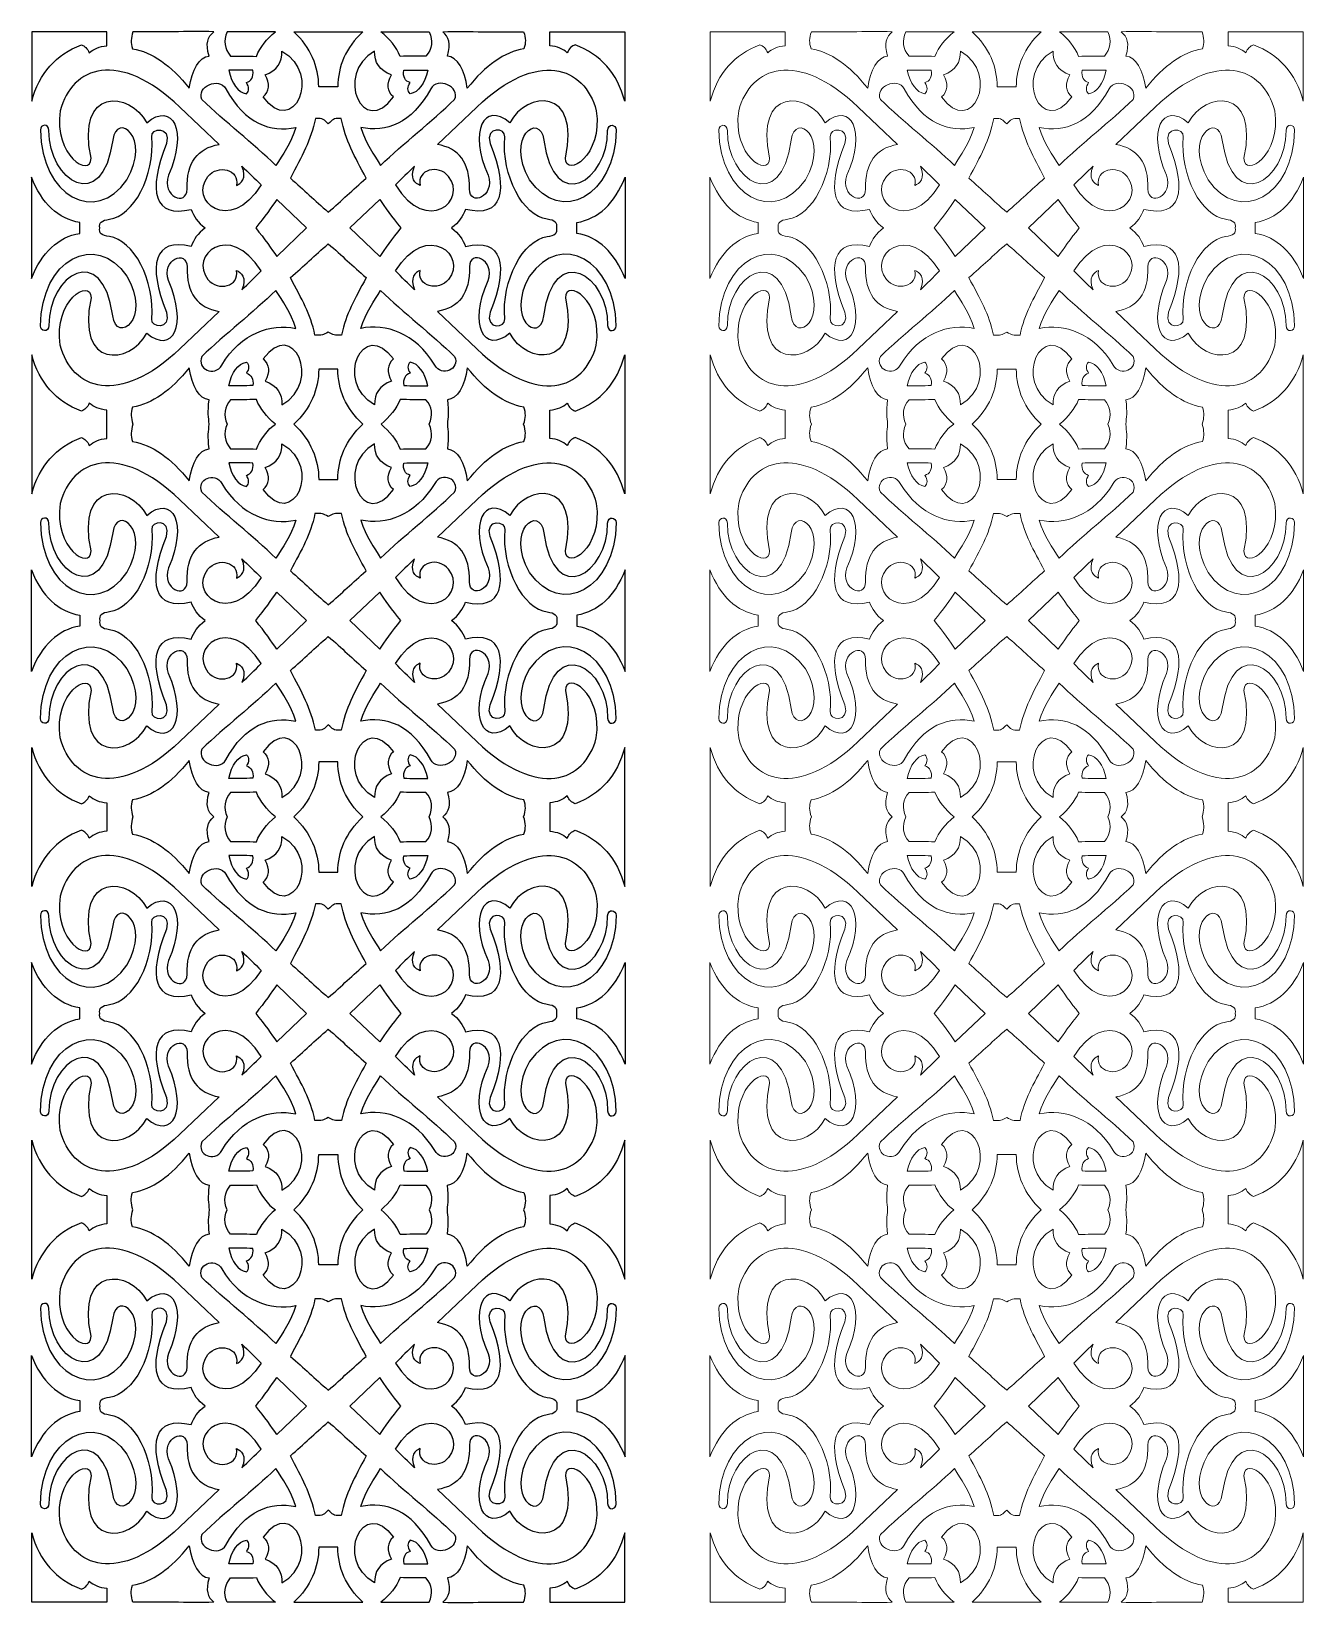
# Model space of a CAD drawing. Header units: centimetres. Extents: x -88 to 88, y -108 to 108.
import ezdxf

# ---------------------------------------------------------------- set-up
doc = ezdxf.new("R2010")
doc.units = ezdxf.units.CM
doc.header["$MEASUREMENT"] = 0
doc.layers.add('layer 1', color=7, linetype='Continuous')

msp = doc.modelspace()

# ---------------------------------------------------------------- linework, layer by layer
at = {"layer": 'layer 1', "color": 177}
for points, knots in [([(-62.66674, 108.44897), (-63.48749, 107.7273), (-63.8468, 106.8516), (-63.29604, 105.07104), (-63.29604, 105.07104), (-64.68602, 104.96794), (-65.6585, 103.21684), (-66.0424, 100.6395), (-66.0424, 100.6395), (-68.57084, 103.82252), (-71.17869, 105.63955), (-73.86598, 106.09059), (-73.86598, 106.09059), (-74.14399, 106.88959), (-74.13073, 107.54989), (-73.82627, 108.45194), (-73.82627, 108.45194), (-70.10643, 108.41328), (-66.38659, 108.48763), (-62.66674, 108.44897)], [0, 0, 0, 0, 0.166666667, 0.166666667, 0.166666667, 0.166666667, 0.333333333, 0.333333333, 0.333333333, 0.333333333, 0.5, 0.5, 0.5, 0.5, 0.666666667, 0.666666667, 0.666666667, 0.666666667, 1, 1, 1, 1]), ([(-31.03104, 108.44897), (-30.21029, 107.7273), (-29.85098, 106.8516), (-30.40174, 105.07104), (-30.40174, 105.07104), (-29.01176, 104.96794), (-28.03928, 103.21684), (-27.65538, 100.6395), (-27.65538, 100.6395), (-25.12694, 103.82252), (-22.51909, 105.63955), (-19.8318, 106.09059), (-19.8318, 106.09059), (-19.55379, 106.88959), (-19.56705, 107.54989), (-19.87151, 108.45194), (-19.87151, 108.45194), (-23.59135, 108.41328), (-27.31119, 108.48763), (-31.03104, 108.44897)], [0, 0, 0, 0, 0.166666667, 0.166666667, 0.166666667, 0.166666667, 0.333333333, 0.333333333, 0.333333333, 0.333333333, 0.5, 0.5, 0.5, 0.5, 0.666666667, 0.666666667, 0.666666667, 0.666666667, 1, 1, 1, 1]), ([(-77.43636, 108.44893), (-77.43636, 107.84341), (-77.43636, 107.1179), (-77.43636, 106.51238), (-77.43636, 106.51238), (-78.50834, 106.39457), (-79.21374, 106.08601), (-79.85824, 105.54966), (-79.85824, 105.54966), (-80.10811, 106.11653), (-80.46702, 106.47726), (-80.935, 106.63184), (-80.935, 106.63184), (-84.4695, 105.30453), (-86.75966, 102.71426), (-87.80546, 98.86106), (-87.80546, 98.86106), (-87.80546, 102.06988), (-87.80546, 105.2408), (-87.80546, 108.44962), (-87.80546, 108.44962), (-84.34909, 108.44302), (-80.89273, 108.45553), (-77.43636, 108.44893)], [0, 0, 0, 0, 0.142857143, 0.142857143, 0.142857143, 0.142857143, 0.285714286, 0.285714286, 0.285714286, 0.285714286, 0.428571429, 0.428571429, 0.428571429, 0.428571429, 0.571428571, 0.571428571, 0.571428571, 0.571428571, 0.714285714, 0.714285714, 0.714285714, 0.714285714, 1, 1, 1, 1]), ([(-54.13068, 108.45066), (-55.36809, 107.43288), (-56.24817, 106.32266), (-56.77093, 105.04721), (-56.77093, 105.04721), (-57.96202, 105.0601), (-59.15311, 105.07299), (-60.3442, 105.08587), (-60.3442, 105.08587), (-61.19783, 106.08434), (-61.35001, 107.16747), (-60.80079, 108.44935), (-60.80079, 108.44935), (-58.57742, 108.44291), (-56.35405, 108.4571), (-54.13068, 108.45066)], [0, 0, 0, 0, 0.2, 0.2, 0.2, 0.2, 0.4, 0.4, 0.4, 0.4, 0.6, 0.6, 0.6, 0.6, 1, 1, 1, 1]), ([(-45.54342, 100.83282), (-45.48892, 103.6513), (-44.45667, 106.25785), (-42.07386, 108.4486), (-42.07386, 108.4486), (-42.07386, 108.4486), (-51.62392, 108.4486), (-51.62392, 108.4486), (-51.62392, 108.4486), (-49.24111, 106.25785), (-48.20886, 103.6513), (-48.15436, 100.83282), (-48.15436, 100.83282), (-47.28405, 100.83282), (-46.41373, 100.83282), (-45.54342, 100.83282)], [0, 0, 0, 0, 0.2, 0.2, 0.2, 0.2, 0.4, 0.4, 0.4, 0.4, 0.6, 0.6, 0.6, 0.6, 1, 1, 1, 1]), ([(-39.5671, 108.45066), (-38.32969, 107.43288), (-37.44961, 106.32266), (-36.92685, 105.04721), (-36.92685, 105.04721), (-35.73576, 105.0601), (-34.54467, 105.07299), (-33.35358, 105.08587), (-33.35358, 105.08587), (-32.49995, 106.08434), (-32.34777, 107.16747), (-32.89699, 108.44935), (-32.89699, 108.44935), (-35.12036, 108.44291), (-37.34373, 108.4571), (-39.5671, 108.45066)], [0, 0, 0, 0, 0.2, 0.2, 0.2, 0.2, 0.4, 0.4, 0.4, 0.4, 0.6, 0.6, 0.6, 0.6, 1, 1, 1, 1]), ([(-16.26142, 108.44893), (-16.26142, 107.84341), (-16.26142, 107.1179), (-16.26142, 106.51238), (-16.26142, 106.51238), (-15.18944, 106.39457), (-14.48404, 106.08601), (-13.83954, 105.54966), (-13.83954, 105.54966), (-13.58967, 106.11653), (-13.23076, 106.47726), (-12.76278, 106.63184), (-12.76278, 106.63184), (-9.22828, 105.30453), (-6.93812, 102.71426), (-5.89232, 98.86106), (-5.89232, 98.86106), (-5.89232, 102.06988), (-5.89232, 105.2408), (-5.89232, 108.44962), (-5.89232, 108.44962), (-9.34869, 108.44302), (-12.80505, 108.45553), (-16.26142, 108.44893)], [0, 0, 0, 0, 0.142857143, 0.142857143, 0.142857143, 0.142857143, 0.285714286, 0.285714286, 0.285714286, 0.285714286, 0.428571429, 0.428571429, 0.428571429, 0.428571429, 0.571428571, 0.571428571, 0.571428571, 0.571428571, 0.714285714, 0.714285714, 0.714285714, 0.714285714, 1, 1, 1, 1]), ([(-68.92006, 88.62099), (-66.21449, 94.73739), (-68.32645, 98.85952), (-71.92001, 95.8843), (-71.92001, 95.8843), (-74.20914, 100.24109), (-81.74217, 100.84511), (-79.60597, 91.00183), (-79.60597, 91.00183), (-79.66319, 88.19291), (-84.81449, 91.3585), (-83.86857, 97.54173), (-83.86857, 97.54173), (-82.24326, 103.68895), (-75.77608, 106.0222), (-67.34361, 98.04812), (-67.34361, 98.04812), (-67.34361, 98.04812), (-61.91581, 92.86996), (-61.91581, 92.86996), (-61.91581, 92.86996), (-64.88358, 92.3958), (-66.42895, 90.34819), (-66.35727, 86.72715), (-66.35727, 86.72715), (-66.36388, 84.24034), (-69.93265, 85.66451), (-68.92006, 88.62099)], [0, 0, 0, 0, 0.125, 0.125, 0.125, 0.125, 0.25, 0.25, 0.25, 0.25, 0.375, 0.375, 0.375, 0.375, 0.5, 0.5, 0.5, 0.5, 0.625, 0.625, 0.625, 0.625, 0.75, 0.75, 0.75, 0.75, 1, 1, 1, 1]), ([(-55.836, 99.44104), (-51.75875, 93.66777), (-47.56235, 102.5854), (-53.25462, 105.78131), (-53.25462, 105.78131), (-53.17519, 104.19625), (-53.943, 103.10088), (-55.55801, 102.49519), (-55.55801, 102.49519), (-54.88286, 101.24518), (-54.97554, 100.22712), (-55.836, 99.44104)], [0, 0, 0, 0, 0.25, 0.25, 0.25, 0.25, 0.5, 0.5, 0.5, 0.5, 1, 1, 1, 1]), ([(-37.86178, 99.44104), (-41.93903, 93.66777), (-46.13543, 102.5854), (-40.44316, 105.78131), (-40.44316, 105.78131), (-40.52259, 104.19625), (-39.75478, 103.10088), (-38.13977, 102.49519), (-38.13977, 102.49519), (-38.81492, 101.24518), (-38.72224, 100.22712), (-37.86178, 99.44104)], [0, 0, 0, 0, 0.25, 0.25, 0.25, 0.25, 0.5, 0.5, 0.5, 0.5, 1, 1, 1, 1]), ([(-24.77772, 88.62099), (-27.48329, 94.73739), (-25.37133, 98.85952), (-21.77777, 95.8843), (-21.77777, 95.8843), (-19.48864, 100.24109), (-11.95561, 100.84511), (-14.09181, 91.00183), (-14.09181, 91.00183), (-14.03459, 88.19291), (-8.88329, 91.3585), (-9.82921, 97.54173), (-9.82921, 97.54173), (-11.45452, 103.68895), (-17.9217, 106.0222), (-26.35417, 98.04812), (-26.35417, 98.04812), (-26.35417, 98.04812), (-31.78197, 92.86996), (-31.78197, 92.86996), (-31.78197, 92.86996), (-28.8142, 92.3958), (-27.26883, 90.34819), (-27.34051, 86.72715), (-27.34051, 86.72715), (-27.3339, 84.24034), (-23.76513, 85.66451), (-24.77772, 88.62099)], [0, 0, 0, 0, 0.125, 0.125, 0.125, 0.125, 0.25, 0.25, 0.25, 0.25, 0.375, 0.375, 0.375, 0.375, 0.5, 0.5, 0.5, 0.5, 0.625, 0.625, 0.625, 0.625, 0.75, 0.75, 0.75, 0.75, 1, 1, 1, 1]), ([(-60.99877, 100.56218), (-61.95378, 102.27143), (-65.09155, 100.86343), (-64.29713, 99.08466), (-64.29713, 99.08466), (-61.15976, 96.0434), (-57.21412, 93.0207), (-54.07675, 89.97941), (-54.07675, 89.97941), (-53.14534, 91.44526), (-52.02607, 92.99045), (-51.33374, 95.21968), (-51.33374, 95.21968), (-54.84977, 94.53235), (-58.32472, 95.66523), (-60.99877, 100.56218)], [0, 0, 0, 0, 0.2, 0.2, 0.2, 0.2, 0.4, 0.4, 0.4, 0.4, 0.6, 0.6, 0.6, 0.6, 1, 1, 1, 1]), ([(-57.26722, 103.11471), (-57.15472, 102.18794), (-57.4525, 101.62025), (-58.16053, 101.41165), (-58.16053, 101.41165), (-57.7602, 100.79893), (-57.73704, 100.30697), (-58.16053, 99.86812), (-58.16053, 99.86812), (-59.33176, 100.11291), (-60.14568, 101.208), (-60.60227, 103.15336), (-60.60227, 103.15336), (-59.49059, 103.14048), (-58.3789, 103.1276), (-57.26722, 103.11471)], [0, 0, 0, 0, 0.2, 0.2, 0.2, 0.2, 0.4, 0.4, 0.4, 0.4, 0.6, 0.6, 0.6, 0.6, 1, 1, 1, 1]), ([(-32.69901, 100.56218), (-31.744, 102.27143), (-28.60623, 100.86343), (-29.40065, 99.08466), (-29.40065, 99.08466), (-32.53802, 96.0434), (-36.48366, 93.0207), (-39.62103, 89.97941), (-39.62103, 89.97941), (-40.55244, 91.44526), (-41.67171, 92.99045), (-42.36404, 95.21968), (-42.36404, 95.21968), (-38.84801, 94.53235), (-35.37306, 95.66523), (-32.69901, 100.56218)], [0, 0, 0, 0, 0.2, 0.2, 0.2, 0.2, 0.4, 0.4, 0.4, 0.4, 0.6, 0.6, 0.6, 0.6, 1, 1, 1, 1]), ([(-36.43056, 103.11471), (-36.54306, 102.18794), (-36.24528, 101.62025), (-35.53725, 101.41165), (-35.53725, 101.41165), (-35.93758, 100.79893), (-35.96074, 100.30697), (-35.53725, 99.86812), (-35.53725, 99.86812), (-34.36602, 100.11291), (-33.5521, 101.208), (-33.09551, 103.15336), (-33.09551, 103.15336), (-34.20719, 103.14048), (-35.31888, 103.1276), (-36.43056, 103.11471)], [0, 0, 0, 0, 0.2, 0.2, 0.2, 0.2, 0.4, 0.4, 0.4, 0.4, 0.6, 0.6, 0.6, 0.6, 1, 1, 1, 1]), ([(-74.66025, 87.99761), (-79.00303, 81.76089), (-86.44243, 85.65272), (-86.61405, 94.87913), (-86.61405, 94.87913), (-86.62407, 95.63863), (-85.4576, 95.85925), (-85.42264, 94.80181), (-85.42264, 94.80181), (-85.48342, 87.84626), (-78.02379, 83.02668), (-76.62245, 93.49088), (-76.62245, 93.49088), (-76.05914, 97.44141), (-71.2189, 93.91263), (-74.66025, 87.99761)], [0, 0, 0, 0, 0.2, 0.2, 0.2, 0.2, 0.4, 0.4, 0.4, 0.4, 0.6, 0.6, 0.6, 0.6, 1, 1, 1, 1]), ([(-63.85754, 81.34536), (-64.88906, 82.1009), (-65.41697, 82.93384), (-65.80064, 83.91078), (-65.80064, 83.91078), (-70.87791, 82.67245), (-71.85381, 86.41256), (-69.19798, 92.98843), (-69.19798, 92.98843), (-68.49582, 95.50504), (-71.4251, 95.15605), (-71.21891, 93.91263), (-71.21891, 93.91263), (-70.75567, 88.56479), (-73.76983, 82.9687), (-77.08278, 82.54652), (-77.08278, 82.54652), (-78.12809, 82.4306), (-78.56502, 82.02776), (-78.39357, 81.34535), (-78.39357, 81.34535), (-78.56502, 80.66294), (-78.12809, 80.26012), (-77.08278, 80.1442), (-77.08278, 80.1442), (-73.76983, 79.72202), (-70.75567, 74.12593), (-71.21891, 68.77809), (-71.21891, 68.77809), (-71.4251, 67.53467), (-68.49582, 67.18568), (-69.19798, 69.70229), (-69.19798, 69.70229), (-71.85381, 76.27816), (-70.87791, 80.01827), (-65.80064, 78.77994), (-65.80064, 78.77994), (-65.41697, 79.75688), (-64.88906, 80.58982), (-63.85754, 81.34536)], [0, 0, 0, 0, 0.090909091, 0.090909091, 0.090909091, 0.090909091, 0.181818182, 0.181818182, 0.181818182, 0.181818182, 0.272727273, 0.272727273, 0.272727273, 0.272727273, 0.363636364, 0.363636364, 0.363636364, 0.363636364, 0.454545455, 0.454545455, 0.454545455, 0.454545455, 0.545454545, 0.545454545, 0.545454545, 0.545454545, 0.636363636, 0.636363636, 0.636363636, 0.636363636, 0.727272727, 0.727272727, 0.727272727, 0.727272727, 0.818181818, 0.818181818, 0.818181818, 0.818181818, 1, 1, 1, 1]), ([(-46.84882, 83.5397), (-48.78155, 85.15055), (-50.15455, 86.59645), (-52.08726, 88.2073), (-52.08726, 88.2073), (-50.47546, 91.2744), (-49.24619, 93.45142), (-48.62271, 96.47502), (-48.62271, 96.47502), (-47.49477, 96.54215), (-47.47872, 96.28747), (-46.84889, 95.73258), (-46.84889, 95.73258), (-46.21906, 96.28747), (-46.20301, 96.54215), (-45.07507, 96.47502), (-45.07507, 96.47502), (-44.45159, 93.45142), (-43.22232, 91.2744), (-41.61052, 88.2073), (-41.61052, 88.2073), (-43.54323, 86.59645), (-44.91609, 85.15055), (-46.84882, 83.5397)], [0, 0, 0, 0, 0.142857143, 0.142857143, 0.142857143, 0.142857143, 0.285714286, 0.285714286, 0.285714286, 0.285714286, 0.428571429, 0.428571429, 0.428571429, 0.428571429, 0.571428571, 0.571428571, 0.571428571, 0.571428571, 0.714285714, 0.714285714, 0.714285714, 0.714285714, 1, 1, 1, 1]), ([(-29.84024, 81.34536), (-28.80872, 82.1009), (-28.28081, 82.93384), (-27.89714, 83.91078), (-27.89714, 83.91078), (-22.81987, 82.67245), (-21.84397, 86.41256), (-24.4998, 92.98843), (-24.4998, 92.98843), (-25.20196, 95.50504), (-22.27268, 95.15605), (-22.47887, 93.91263), (-22.47887, 93.91263), (-22.94211, 88.56479), (-19.92795, 82.9687), (-16.615, 82.54652), (-16.615, 82.54652), (-15.56969, 82.4306), (-15.13276, 82.02776), (-15.30421, 81.34535), (-15.30421, 81.34535), (-15.13276, 80.66294), (-15.56969, 80.26012), (-16.615, 80.1442), (-16.615, 80.1442), (-19.92795, 79.72202), (-22.94211, 74.12593), (-22.47887, 68.77809), (-22.47887, 68.77809), (-22.27268, 67.53467), (-25.20196, 67.18568), (-24.4998, 69.70229), (-24.4998, 69.70229), (-21.84397, 76.27816), (-22.81987, 80.01827), (-27.89714, 78.77994), (-27.89714, 78.77994), (-28.28081, 79.75688), (-28.80872, 80.58982), (-29.84024, 81.34536)], [0, 0, 0, 0, 0.090909091, 0.090909091, 0.090909091, 0.090909091, 0.181818182, 0.181818182, 0.181818182, 0.181818182, 0.272727273, 0.272727273, 0.272727273, 0.272727273, 0.363636364, 0.363636364, 0.363636364, 0.363636364, 0.454545455, 0.454545455, 0.454545455, 0.454545455, 0.545454545, 0.545454545, 0.545454545, 0.545454545, 0.636363636, 0.636363636, 0.636363636, 0.636363636, 0.727272727, 0.727272727, 0.727272727, 0.727272727, 0.818181818, 0.818181818, 0.818181818, 0.818181818, 1, 1, 1, 1]), ([(-19.03753, 87.99761), (-14.69475, 81.76089), (-7.25535, 85.65272), (-7.08373, 94.87913), (-7.08373, 94.87913), (-7.07371, 95.63863), (-8.24018, 95.85925), (-8.27514, 94.80181), (-8.27514, 94.80181), (-8.21436, 87.84626), (-15.67399, 83.02668), (-17.07533, 93.49088), (-17.07533, 93.49088), (-17.63864, 97.44141), (-22.47888, 93.91263), (-19.03753, 87.99761)], [0, 0, 0, 0, 0.2, 0.2, 0.2, 0.2, 0.4, 0.4, 0.4, 0.4, 0.6, 0.6, 0.6, 0.6, 1, 1, 1, 1]), ([(-56.11053, 87.28292), (-57.00112, 88.14885), (-57.8867, 89.00989), (-58.77729, 89.87578), (-58.77729, 89.87578), (-58.01829, 88.21789), (-58.90782, 87.42975), (-59.53029, 87.2296), (-59.53029, 87.2296), (-59.04724, 89.40042), (-62.10437, 90.19276), (-63.46089, 88.44707), (-63.46089, 88.44707), (-66.15822, 85.25506), (-60.5367, 80.24003), (-56.11053, 87.28292)], [0, 0, 0, 0, 0.2, 0.2, 0.2, 0.2, 0.4, 0.4, 0.4, 0.4, 0.6, 0.6, 0.6, 0.6, 1, 1, 1, 1]), ([(-37.58725, 87.28292), (-36.69666, 88.14885), (-35.81108, 89.00989), (-34.92049, 89.87578), (-34.92049, 89.87578), (-35.67949, 88.21789), (-34.78996, 87.42975), (-34.16749, 87.2296), (-34.16749, 87.2296), (-34.65054, 89.40042), (-31.59341, 90.19276), (-30.23689, 88.44707), (-30.23689, 88.44707), (-27.53956, 85.25506), (-33.16108, 80.24003), (-37.58725, 87.28292)], [0, 0, 0, 0, 0.2, 0.2, 0.2, 0.2, 0.4, 0.4, 0.4, 0.4, 0.6, 0.6, 0.6, 0.6, 1, 1, 1, 1]), ([(-81.16844, 80.60156), (-84.1572, 80.08461), (-86.38278, 77.99915), (-87.84517, 74.34516), (-87.84517, 74.34516), (-87.84517, 76.67855), (-87.84517, 79.01197), (-87.84517, 81.34537), (-87.84517, 81.34537), (-87.84517, 83.67877), (-87.84517, 86.01217), (-87.84517, 88.34556), (-87.84517, 88.34556), (-86.38278, 84.69157), (-84.1572, 82.60611), (-81.16844, 82.08916), (-81.16844, 82.08916), (-81.16844, 81.5933), (-81.16844, 81.09742), (-81.16844, 80.60156)], [0, 0, 0, 0, 0.166666667, 0.166666667, 0.166666667, 0.166666667, 0.333333333, 0.333333333, 0.333333333, 0.333333333, 0.5, 0.5, 0.5, 0.5, 0.666666667, 0.666666667, 0.666666667, 0.666666667, 1, 1, 1, 1]), ([(-12.52934, 80.60156), (-9.54058, 80.08461), (-7.315, 77.99915), (-5.85261, 74.34516), (-5.85261, 74.34516), (-5.85261, 76.67855), (-5.85261, 79.01197), (-5.85261, 81.34537), (-5.85261, 81.34537), (-5.85261, 83.67877), (-5.85261, 86.01217), (-5.85261, 88.34556), (-5.85261, 88.34556), (-7.315, 84.69157), (-9.54058, 82.60611), (-12.52934, 82.08916), (-12.52934, 82.08916), (-12.52934, 81.5933), (-12.52934, 81.09742), (-12.52934, 80.60156)], [0, 0, 0, 0, 0.166666667, 0.166666667, 0.166666667, 0.166666667, 0.333333333, 0.333333333, 0.333333333, 0.333333333, 0.5, 0.5, 0.5, 0.5, 0.666666667, 0.666666667, 0.666666667, 0.666666667, 1, 1, 1, 1]), ([(-49.83561, 81.34536), (-49.83561, 81.34536), (-53.94861, 77.42647), (-53.94861, 77.42647), (-53.94861, 77.42647), (-54.65973, 78.44395), (-55.63303, 79.83836), (-56.87137, 81.34537), (-56.87137, 81.34537), (-55.63303, 82.85238), (-54.65973, 84.24677), (-53.94861, 85.26425), (-53.94861, 85.26425), (-53.94861, 85.26425), (-49.83561, 81.34536), (-49.83561, 81.34536)], [0, 0, 0, 0, 0.2, 0.2, 0.2, 0.2, 0.4, 0.4, 0.4, 0.4, 0.6, 0.6, 0.6, 0.6, 1, 1, 1, 1]), ([(-43.86217, 81.34536), (-43.86217, 81.34536), (-39.74917, 77.42647), (-39.74917, 77.42647), (-39.74917, 77.42647), (-39.03805, 78.44395), (-38.06475, 79.83836), (-36.82641, 81.34537), (-36.82641, 81.34537), (-38.06475, 82.85238), (-39.03805, 84.24677), (-39.74917, 85.26425), (-39.74917, 85.26425), (-39.74917, 85.26425), (-43.86217, 81.34536), (-43.86217, 81.34536)], [0, 0, 0, 0, 0.2, 0.2, 0.2, 0.2, 0.4, 0.4, 0.4, 0.4, 0.6, 0.6, 0.6, 0.6, 1, 1, 1, 1]), ([(-56.11053, 75.4078), (-57.00112, 74.54187), (-57.8867, 73.68083), (-58.77729, 72.81494), (-58.77729, 72.81494), (-58.01829, 74.47283), (-58.90782, 75.26097), (-59.53029, 75.46112), (-59.53029, 75.46112), (-59.04724, 73.2903), (-62.10437, 72.49796), (-63.46089, 74.24365), (-63.46089, 74.24365), (-66.15822, 77.43566), (-60.5367, 82.45069), (-56.11053, 75.4078)], [0, 0, 0, 0, 0.2, 0.2, 0.2, 0.2, 0.4, 0.4, 0.4, 0.4, 0.6, 0.6, 0.6, 0.6, 1, 1, 1, 1]), ([(-37.58725, 75.4078), (-36.69666, 74.54187), (-35.81108, 73.68083), (-34.92049, 72.81494), (-34.92049, 72.81494), (-35.67949, 74.47283), (-34.78996, 75.26097), (-34.16749, 75.46112), (-34.16749, 75.46112), (-34.65054, 73.2903), (-31.59341, 72.49796), (-30.23689, 74.24365), (-30.23689, 74.24365), (-27.53956, 77.43566), (-33.16108, 82.45069), (-37.58725, 75.4078)], [0, 0, 0, 0, 0.2, 0.2, 0.2, 0.2, 0.4, 0.4, 0.4, 0.4, 0.6, 0.6, 0.6, 0.6, 1, 1, 1, 1]), ([(-74.66025, 74.69311), (-79.00303, 80.92983), (-86.44243, 77.038), (-86.61405, 67.81159), (-86.61405, 67.81159), (-86.62407, 67.05209), (-85.4576, 66.83147), (-85.42264, 67.88891), (-85.42264, 67.88891), (-85.48342, 74.84446), (-78.02379, 79.66404), (-76.62245, 69.19984), (-76.62245, 69.19984), (-76.05914, 65.24931), (-71.2189, 68.77809), (-74.66025, 74.69311)], [0, 0, 0, 0, 0.2, 0.2, 0.2, 0.2, 0.4, 0.4, 0.4, 0.4, 0.6, 0.6, 0.6, 0.6, 1, 1, 1, 1]), ([(-19.03753, 74.69311), (-14.69475, 80.92983), (-7.25535, 77.038), (-7.08373, 67.81159), (-7.08373, 67.81159), (-7.07371, 67.05209), (-8.24018, 66.83147), (-8.27514, 67.88891), (-8.27514, 67.88891), (-8.21436, 74.84446), (-15.67399, 79.66404), (-17.07533, 69.19984), (-17.07533, 69.19984), (-17.63864, 65.24931), (-22.47888, 68.77809), (-19.03753, 74.69311)], [0, 0, 0, 0, 0.2, 0.2, 0.2, 0.2, 0.4, 0.4, 0.4, 0.4, 0.6, 0.6, 0.6, 0.6, 1, 1, 1, 1]), ([(-68.92006, 74.06973), (-66.21449, 67.95333), (-68.32645, 63.8312), (-71.92001, 66.80642), (-71.92001, 66.80642), (-74.20914, 62.44963), (-81.74217, 61.84561), (-79.60597, 71.68889), (-79.60597, 71.68889), (-79.66319, 74.49781), (-84.81449, 71.33222), (-83.86857, 65.14899), (-83.86857, 65.14899), (-82.24326, 59.00177), (-75.77608, 56.66852), (-67.34361, 64.6426), (-67.34361, 64.6426), (-67.34361, 64.6426), (-61.91581, 69.82076), (-61.91581, 69.82076), (-61.91581, 69.82076), (-64.88358, 70.29492), (-66.42895, 72.34253), (-66.35727, 75.96357), (-66.35727, 75.96357), (-66.36388, 78.45038), (-69.93265, 77.02621), (-68.92006, 74.06973)], [0, 0, 0, 0, 0.125, 0.125, 0.125, 0.125, 0.25, 0.25, 0.25, 0.25, 0.375, 0.375, 0.375, 0.375, 0.5, 0.5, 0.5, 0.5, 0.625, 0.625, 0.625, 0.625, 0.75, 0.75, 0.75, 0.75, 1, 1, 1, 1]), ([(-46.84882, 79.15101), (-48.78155, 77.54016), (-50.15455, 76.09427), (-52.08726, 74.48342), (-52.08726, 74.48342), (-50.47546, 71.41632), (-49.31896, 69.57635), (-48.69548, 66.55275), (-48.69548, 66.55275), (-47.66376, 66.51941), (-47.60301, 66.55016), (-46.84889, 66.95814), (-46.84889, 66.95814), (-46.09477, 66.55016), (-46.03402, 66.51941), (-45.0023, 66.55275), (-45.0023, 66.55275), (-44.37882, 69.57635), (-43.22232, 71.41632), (-41.61052, 74.48342), (-41.61052, 74.48342), (-43.54323, 76.09427), (-44.91609, 77.54016), (-46.84882, 79.15101)], [0, 0, 0, 0, 0.142857143, 0.142857143, 0.142857143, 0.142857143, 0.285714286, 0.285714286, 0.285714286, 0.285714286, 0.428571429, 0.428571429, 0.428571429, 0.428571429, 0.571428571, 0.571428571, 0.571428571, 0.571428571, 0.714285714, 0.714285714, 0.714285714, 0.714285714, 1, 1, 1, 1]), ([(-24.77772, 74.06973), (-27.48329, 67.95333), (-25.37133, 63.8312), (-21.77777, 66.80642), (-21.77777, 66.80642), (-19.48864, 62.44963), (-11.95561, 61.84561), (-14.09181, 71.68889), (-14.09181, 71.68889), (-14.03459, 74.49781), (-8.88329, 71.33222), (-9.82921, 65.14899), (-9.82921, 65.14899), (-11.45452, 59.00177), (-17.9217, 56.66852), (-26.35417, 64.6426), (-26.35417, 64.6426), (-26.35417, 64.6426), (-31.78197, 69.82076), (-31.78197, 69.82076), (-31.78197, 69.82076), (-28.8142, 70.29492), (-27.26883, 72.34253), (-27.34051, 75.96357), (-27.34051, 75.96357), (-27.3339, 78.45038), (-23.76513, 77.02621), (-24.77772, 74.06973)], [0, 0, 0, 0, 0.125, 0.125, 0.125, 0.125, 0.25, 0.25, 0.25, 0.25, 0.375, 0.375, 0.375, 0.375, 0.5, 0.5, 0.5, 0.5, 0.625, 0.625, 0.625, 0.625, 0.75, 0.75, 0.75, 0.75, 1, 1, 1, 1]), ([(-61.55267, 62.4084), (-62.50768, 60.69915), (-65.09155, 61.82729), (-64.29713, 63.60606), (-64.29713, 63.60606), (-61.15976, 66.64732), (-57.21412, 69.67002), (-54.07675, 72.71131), (-54.07675, 72.71131), (-53.14534, 71.24546), (-52.02607, 69.70027), (-51.33374, 67.47104), (-51.33374, 67.47104), (-54.84977, 68.15837), (-58.80348, 66.89208), (-61.55267, 62.4084)], [0, 0, 0, 0, 0.2, 0.2, 0.2, 0.2, 0.4, 0.4, 0.4, 0.4, 0.6, 0.6, 0.6, 0.6, 1, 1, 1, 1]), ([(-32.14511, 62.4084), (-31.1901, 60.69915), (-28.60623, 61.82729), (-29.40065, 63.60606), (-29.40065, 63.60606), (-32.53802, 66.64732), (-36.48366, 69.67002), (-39.62103, 72.71131), (-39.62103, 72.71131), (-40.55244, 71.24546), (-41.67171, 69.70027), (-42.36404, 67.47104), (-42.36404, 67.47104), (-38.84801, 68.15837), (-34.8943, 66.89208), (-32.14511, 62.4084)], [0, 0, 0, 0, 0.2, 0.2, 0.2, 0.2, 0.4, 0.4, 0.4, 0.4, 0.6, 0.6, 0.6, 0.6, 1, 1, 1, 1]), ([(-55.836, 63.24968), (-51.75875, 69.02295), (-47.56235, 60.10532), (-53.25462, 56.90941), (-53.25462, 56.90941), (-53.17519, 58.49447), (-53.943, 59.58984), (-55.55801, 60.19553), (-55.55801, 60.19553), (-54.88286, 61.44554), (-54.97554, 62.4636), (-55.836, 63.24968)], [0, 0, 0, 0, 0.25, 0.25, 0.25, 0.25, 0.5, 0.5, 0.5, 0.5, 1, 1, 1, 1]), ([(-37.86178, 63.24968), (-41.93903, 69.02295), (-46.13543, 60.10532), (-40.44316, 56.90941), (-40.44316, 56.90941), (-40.52259, 58.49447), (-39.75478, 59.58984), (-38.13977, 60.19553), (-38.13977, 60.19553), (-38.81492, 61.44554), (-38.72224, 62.4636), (-37.86178, 63.24968)], [0, 0, 0, 0, 0.25, 0.25, 0.25, 0.25, 0.5, 0.5, 0.5, 0.5, 1, 1, 1, 1]), ([(-77.43636, 52.28214), (-78.50834, 52.16433), (-79.21374, 51.85577), (-79.85824, 51.31942), (-79.85824, 51.31942), (-80.10811, 51.88629), (-80.46702, 52.24702), (-80.935, 52.4016), (-80.935, 52.4016), (-84.4695, 51.07429), (-86.75966, 48.48402), (-87.80546, 44.63082), (-87.80546, 44.63082), (-87.80546, 51.03043), (-87.80546, 57.43005), (-87.80546, 63.82966), (-87.80546, 63.82966), (-86.75966, 59.97646), (-84.4695, 57.38619), (-80.935, 56.05888), (-80.935, 56.05888), (-80.46702, 56.21346), (-80.10811, 56.57419), (-79.85824, 57.14106), (-79.85824, 57.14106), (-79.21374, 56.60471), (-78.50834, 56.29615), (-77.43636, 56.17834), (-77.43636, 56.17834), (-77.43636, 54.87961), (-77.43636, 53.58087), (-77.43636, 52.28214)], [0, 0, 0, 0, 0.111111111, 0.111111111, 0.111111111, 0.111111111, 0.222222222, 0.222222222, 0.222222222, 0.222222222, 0.333333333, 0.333333333, 0.333333333, 0.333333333, 0.444444444, 0.444444444, 0.444444444, 0.444444444, 0.555555556, 0.555555556, 0.555555556, 0.555555556, 0.666666667, 0.666666667, 0.666666667, 0.666666667, 0.777777778, 0.777777778, 0.777777778, 0.777777778, 1, 1, 1, 1]), ([(-5.89232, 63.82966), (-6.93812, 59.97646), (-9.22828, 57.38619), (-12.76278, 56.05888), (-12.76278, 56.05888), (-13.23076, 56.21346), (-13.58967, 56.57419), (-13.83954, 57.14106), (-13.83954, 57.14106), (-14.48404, 56.60471), (-15.18944, 56.29615), (-16.26142, 56.17834), (-16.26142, 56.17834), (-16.26142, 54.87961), (-16.26142, 53.58087), (-16.26142, 52.28214), (-16.26142, 52.28214), (-15.18944, 52.16433), (-14.48404, 51.85577), (-13.83954, 51.31942), (-13.83954, 51.31942), (-13.58967, 51.88629), (-13.23076, 52.24702), (-12.76278, 52.4016), (-12.76278, 52.4016), (-9.22828, 51.07429), (-6.93812, 48.48402), (-5.89232, 44.63082), (-5.89232, 44.63082), (-5.89232, 51.03043), (-5.89232, 57.43005), (-5.89232, 63.82966)], [0, 0, 0, 0, 0.111111111, 0.111111111, 0.111111111, 0.111111111, 0.222222222, 0.222222222, 0.222222222, 0.222222222, 0.333333333, 0.333333333, 0.333333333, 0.333333333, 0.444444444, 0.444444444, 0.444444444, 0.444444444, 0.555555556, 0.555555556, 0.555555556, 0.555555556, 0.666666667, 0.666666667, 0.666666667, 0.666666667, 0.777777778, 0.777777778, 0.777777778, 0.777777778, 1, 1, 1, 1]), ([(-63.29665, 54.24175), (-63.3731, 53.22266), (-63.54576, 52.67607), (-63.29604, 50.8408), (-63.29604, 50.8408), (-64.68602, 50.7377), (-65.6585, 48.9866), (-66.0424, 46.40926), (-66.0424, 46.40926), (-68.57084, 49.59228), (-71.17869, 51.40931), (-73.86598, 51.86035), (-73.86598, 51.86035), (-74.14399, 52.65935), (-74.13073, 53.33673), (-73.82627, 54.23878), (-73.82627, 54.23878), (-74.13073, 55.14083), (-74.14399, 55.80113), (-73.86598, 56.60013), (-73.86598, 56.60013), (-71.17869, 57.05117), (-68.57084, 58.8682), (-66.0424, 62.05122), (-66.0424, 62.05122), (-65.6585, 59.47388), (-64.68602, 57.72278), (-63.29604, 57.61968), (-63.29604, 57.61968), (-63.54576, 55.78441), (-63.3731, 55.26084), (-63.29665, 54.24175)], [0, 0, 0, 0, 0.111111111, 0.111111111, 0.111111111, 0.111111111, 0.222222222, 0.222222222, 0.222222222, 0.222222222, 0.333333333, 0.333333333, 0.333333333, 0.333333333, 0.444444444, 0.444444444, 0.444444444, 0.444444444, 0.555555556, 0.555555556, 0.555555556, 0.555555556, 0.666666667, 0.666666667, 0.666666667, 0.666666667, 0.777777778, 0.777777778, 0.777777778, 0.777777778, 1, 1, 1, 1]), ([(-57.26722, 59.57601), (-57.15472, 60.50278), (-57.4525, 61.07047), (-58.16053, 61.27907), (-58.16053, 61.27907), (-57.7602, 61.89179), (-57.73704, 62.38375), (-58.16053, 62.8226), (-58.16053, 62.8226), (-59.33176, 62.57781), (-60.14568, 61.48272), (-60.60227, 59.53736), (-60.60227, 59.53736), (-59.49059, 59.55024), (-58.3789, 59.56312), (-57.26722, 59.57601)], [0, 0, 0, 0, 0.2, 0.2, 0.2, 0.2, 0.4, 0.4, 0.4, 0.4, 0.6, 0.6, 0.6, 0.6, 1, 1, 1, 1]), ([(-48.15436, 46.60258), (-48.20886, 49.42106), (-49.24111, 52.05137), (-51.62392, 54.24212), (-51.62392, 54.24212), (-49.24111, 56.43287), (-48.20886, 59.03942), (-48.15436, 61.8579), (-48.15436, 61.8579), (-47.28405, 61.8579), (-46.41373, 61.8579), (-45.54342, 61.8579), (-45.54342, 61.8579), (-45.48892, 59.03942), (-44.45667, 56.43287), (-42.07386, 54.24212), (-42.07386, 54.24212), (-44.45667, 52.05137), (-45.48892, 49.42106), (-45.54342, 46.60258), (-45.54342, 46.60258), (-46.41373, 46.60258), (-47.28405, 46.60258), (-48.15436, 46.60258)], [0, 0, 0, 0, 0.142857143, 0.142857143, 0.142857143, 0.142857143, 0.285714286, 0.285714286, 0.285714286, 0.285714286, 0.428571429, 0.428571429, 0.428571429, 0.428571429, 0.571428571, 0.571428571, 0.571428571, 0.571428571, 0.714285714, 0.714285714, 0.714285714, 0.714285714, 1, 1, 1, 1]), ([(-36.43056, 59.57601), (-36.54306, 60.50278), (-36.24528, 61.07047), (-35.53725, 61.27907), (-35.53725, 61.27907), (-35.93758, 61.89179), (-35.96074, 62.38375), (-35.53725, 62.8226), (-35.53725, 62.8226), (-34.36602, 62.57781), (-33.5521, 61.48272), (-33.09551, 59.53736), (-33.09551, 59.53736), (-34.20719, 59.55024), (-35.31888, 59.56312), (-36.43056, 59.57601)], [0, 0, 0, 0, 0.2, 0.2, 0.2, 0.2, 0.4, 0.4, 0.4, 0.4, 0.6, 0.6, 0.6, 0.6, 1, 1, 1, 1]), ([(-19.87034, 54.24224), (-19.56588, 53.34019), (-19.55379, 52.65935), (-19.8318, 51.86035), (-19.8318, 51.86035), (-22.51909, 51.40931), (-25.12694, 49.59228), (-27.65538, 46.40926), (-27.65538, 46.40926), (-28.03928, 48.9866), (-29.01176, 50.7377), (-30.40174, 50.8408), (-30.40174, 50.8408), (-30.15202, 52.67607), (-30.32468, 53.22266), (-30.40113, 54.24175), (-30.40113, 54.24175), (-30.32468, 55.26084), (-30.15202, 55.78441), (-30.40174, 57.61968), (-30.40174, 57.61968), (-29.01176, 57.72278), (-28.03928, 59.47388), (-27.65538, 62.05122), (-27.65538, 62.05122), (-25.12694, 58.8682), (-22.51909, 57.05117), (-19.8318, 56.60013), (-19.8318, 56.60013), (-19.55379, 55.80113), (-19.56588, 55.14429), (-19.87034, 54.24224)], [0, 0, 0, 0, 0.111111111, 0.111111111, 0.111111111, 0.111111111, 0.222222222, 0.222222222, 0.222222222, 0.222222222, 0.333333333, 0.333333333, 0.333333333, 0.333333333, 0.444444444, 0.444444444, 0.444444444, 0.444444444, 0.555555556, 0.555555556, 0.555555556, 0.555555556, 0.666666667, 0.666666667, 0.666666667, 0.666666667, 0.777777778, 0.777777778, 0.777777778, 0.777777778, 1, 1, 1, 1]), ([(-56.77093, 50.81697), (-57.96202, 50.82986), (-59.15311, 50.84275), (-60.3442, 50.85563), (-60.3442, 50.85563), (-61.19783, 51.8541), (-61.35001, 52.95949), (-60.80079, 54.24137), (-60.80079, 54.24137), (-61.35001, 55.52325), (-61.19783, 56.60638), (-60.3442, 57.60485), (-60.3442, 57.60485), (-59.15311, 57.61773), (-57.96202, 57.63062), (-56.77093, 57.64351), (-56.77093, 57.64351), (-56.24817, 56.36806), (-55.36835, 55.26008), (-54.13094, 54.2423), (-54.13094, 54.2423), (-55.15912, 53.73446), (-56.34755, 51.84996), (-56.77093, 50.81697)], [0, 0, 0, 0, 0.142857143, 0.142857143, 0.142857143, 0.142857143, 0.285714286, 0.285714286, 0.285714286, 0.285714286, 0.428571429, 0.428571429, 0.428571429, 0.428571429, 0.571428571, 0.571428571, 0.571428571, 0.571428571, 0.714285714, 0.714285714, 0.714285714, 0.714285714, 1, 1, 1, 1]), ([(-32.89699, 54.2421), (-32.34777, 52.96022), (-32.49995, 51.8541), (-33.35358, 50.85563), (-33.35358, 50.85563), (-34.54467, 50.84275), (-35.73576, 50.82986), (-36.92685, 50.81697), (-36.92685, 50.81697), (-37.44961, 52.09242), (-38.3291, 53.22419), (-39.56651, 54.24197), (-39.56651, 54.24197), (-38.3291, 55.25975), (-37.44961, 56.36806), (-36.92685, 57.64351), (-36.92685, 57.64351), (-35.73576, 57.63062), (-34.54467, 57.61773), (-33.35358, 57.60485), (-33.35358, 57.60485), (-32.49995, 56.60638), (-32.34777, 55.52398), (-32.89699, 54.2421)], [0, 0, 0, 0, 0.142857143, 0.142857143, 0.142857143, 0.142857143, 0.285714286, 0.285714286, 0.285714286, 0.285714286, 0.428571429, 0.428571429, 0.428571429, 0.428571429, 0.571428571, 0.571428571, 0.571428571, 0.571428571, 0.714285714, 0.714285714, 0.714285714, 0.714285714, 1, 1, 1, 1]), ([(-68.92006, 34.39075), (-66.21449, 40.50715), (-68.32645, 44.62928), (-71.92001, 41.65406), (-71.92001, 41.65406), (-74.20914, 46.01085), (-81.74217, 46.61487), (-79.60597, 36.77159), (-79.60597, 36.77159), (-79.66319, 33.96267), (-84.81449, 37.12826), (-83.86857, 43.31149), (-83.86857, 43.31149), (-82.24326, 49.45871), (-75.77608, 51.79196), (-67.34361, 43.81788), (-67.34361, 43.81788), (-67.34361, 43.81788), (-61.91581, 38.63972), (-61.91581, 38.63972), (-61.91581, 38.63972), (-64.88358, 38.16556), (-66.42895, 36.11795), (-66.35727, 32.49691), (-66.35727, 32.49691), (-66.36388, 30.0101), (-69.93265, 31.43427), (-68.92006, 34.39075)], [0, 0, 0, 0, 0.125, 0.125, 0.125, 0.125, 0.25, 0.25, 0.25, 0.25, 0.375, 0.375, 0.375, 0.375, 0.5, 0.5, 0.5, 0.5, 0.625, 0.625, 0.625, 0.625, 0.75, 0.75, 0.75, 0.75, 1, 1, 1, 1]), ([(-55.836, 45.2108), (-51.75875, 39.43753), (-47.56235, 48.35516), (-53.25462, 51.55107), (-53.25462, 51.55107), (-53.17519, 49.96601), (-53.943, 48.87064), (-55.55801, 48.26495), (-55.55801, 48.26495), (-54.88286, 47.01494), (-54.97554, 45.99688), (-55.836, 45.2108)], [0, 0, 0, 0, 0.25, 0.25, 0.25, 0.25, 0.5, 0.5, 0.5, 0.5, 1, 1, 1, 1]), ([(-37.86178, 45.2108), (-41.93903, 39.43753), (-46.13543, 48.35516), (-40.44316, 51.55107), (-40.44316, 51.55107), (-40.52259, 49.96601), (-39.75478, 48.87064), (-38.13977, 48.26495), (-38.13977, 48.26495), (-38.81492, 47.01494), (-38.72224, 45.99688), (-37.86178, 45.2108)], [0, 0, 0, 0, 0.25, 0.25, 0.25, 0.25, 0.5, 0.5, 0.5, 0.5, 1, 1, 1, 1]), ([(-24.77772, 34.39075), (-27.48329, 40.50715), (-25.37133, 44.62928), (-21.77777, 41.65406), (-21.77777, 41.65406), (-19.48864, 46.01085), (-11.95561, 46.61487), (-14.09181, 36.77159), (-14.09181, 36.77159), (-14.03459, 33.96267), (-8.88329, 37.12826), (-9.82921, 43.31149), (-9.82921, 43.31149), (-11.45452, 49.45871), (-17.9217, 51.79196), (-26.35417, 43.81788), (-26.35417, 43.81788), (-26.35417, 43.81788), (-31.78197, 38.63972), (-31.78197, 38.63972), (-31.78197, 38.63972), (-28.8142, 38.16556), (-27.26883, 36.11795), (-27.34051, 32.49691), (-27.34051, 32.49691), (-27.3339, 30.0101), (-23.76513, 31.43427), (-24.77772, 34.39075)], [0, 0, 0, 0, 0.125, 0.125, 0.125, 0.125, 0.25, 0.25, 0.25, 0.25, 0.375, 0.375, 0.375, 0.375, 0.5, 0.5, 0.5, 0.5, 0.625, 0.625, 0.625, 0.625, 0.75, 0.75, 0.75, 0.75, 1, 1, 1, 1]), ([(-61.55267, 46.05208), (-62.50768, 47.76133), (-65.09155, 46.63319), (-64.29713, 44.85442), (-64.29713, 44.85442), (-61.15976, 41.81316), (-57.21412, 38.79046), (-54.07675, 35.74917), (-54.07675, 35.74917), (-53.14534, 37.21502), (-52.02607, 38.76021), (-51.33374, 40.98944), (-51.33374, 40.98944), (-54.84977, 40.30211), (-58.80348, 41.5684), (-61.55267, 46.05208)], [0, 0, 0, 0, 0.2, 0.2, 0.2, 0.2, 0.4, 0.4, 0.4, 0.4, 0.6, 0.6, 0.6, 0.6, 1, 1, 1, 1]), ([(-57.26722, 48.88447), (-57.15472, 47.9577), (-57.4525, 47.39001), (-58.16053, 47.18141), (-58.16053, 47.18141), (-57.7602, 46.56869), (-57.73704, 46.07673), (-58.16053, 45.63788), (-58.16053, 45.63788), (-59.33176, 45.88267), (-60.14568, 46.97776), (-60.60227, 48.92312), (-60.60227, 48.92312), (-59.49059, 48.91024), (-58.3789, 48.89736), (-57.26722, 48.88447)], [0, 0, 0, 0, 0.2, 0.2, 0.2, 0.2, 0.4, 0.4, 0.4, 0.4, 0.6, 0.6, 0.6, 0.6, 1, 1, 1, 1]), ([(-32.14511, 46.05208), (-31.1901, 47.76133), (-28.60623, 46.63319), (-29.40065, 44.85442), (-29.40065, 44.85442), (-32.53802, 41.81316), (-36.48366, 38.79046), (-39.62103, 35.74917), (-39.62103, 35.74917), (-40.55244, 37.21502), (-41.67171, 38.76021), (-42.36404, 40.98944), (-42.36404, 40.98944), (-38.84801, 40.30211), (-34.8943, 41.5684), (-32.14511, 46.05208)], [0, 0, 0, 0, 0.2, 0.2, 0.2, 0.2, 0.4, 0.4, 0.4, 0.4, 0.6, 0.6, 0.6, 0.6, 1, 1, 1, 1]), ([(-36.43056, 48.88447), (-36.54306, 47.9577), (-36.24528, 47.39001), (-35.53725, 47.18141), (-35.53725, 47.18141), (-35.93758, 46.56869), (-35.96074, 46.07673), (-35.53725, 45.63788), (-35.53725, 45.63788), (-34.36602, 45.88267), (-33.5521, 46.97776), (-33.09551, 48.92312), (-33.09551, 48.92312), (-34.20719, 48.91024), (-35.31888, 48.89736), (-36.43056, 48.88447)], [0, 0, 0, 0, 0.2, 0.2, 0.2, 0.2, 0.4, 0.4, 0.4, 0.4, 0.6, 0.6, 0.6, 0.6, 1, 1, 1, 1]), ([(-74.66025, 33.76737), (-79.00303, 27.53065), (-86.44243, 31.42248), (-86.61405, 40.64889), (-86.61405, 40.64889), (-86.62407, 41.40839), (-85.4576, 41.62901), (-85.42264, 40.57157), (-85.42264, 40.57157), (-85.48342, 33.61602), (-78.02379, 28.79644), (-76.62245, 39.26064), (-76.62245, 39.26064), (-76.05914, 43.21117), (-71.2189, 39.68239), (-74.66025, 33.76737)], [0, 0, 0, 0, 0.2, 0.2, 0.2, 0.2, 0.4, 0.4, 0.4, 0.4, 0.6, 0.6, 0.6, 0.6, 1, 1, 1, 1]), ([(-63.85754, 27.11512), (-64.88906, 26.35958), (-65.41697, 25.52664), (-65.80064, 24.5497), (-65.80064, 24.5497), (-70.87791, 25.78803), (-71.85381, 22.04792), (-69.19798, 15.47205), (-69.19798, 15.47205), (-68.49582, 12.95544), (-71.4251, 13.30443), (-71.21891, 14.54785), (-71.21891, 14.54785), (-70.75567, 19.89569), (-73.76983, 25.49178), (-77.08278, 25.91396), (-77.08278, 25.91396), (-78.12809, 26.02988), (-78.56502, 26.43272), (-78.39357, 27.11513), (-78.39357, 27.11513), (-78.56502, 27.79754), (-78.12809, 28.20036), (-77.08278, 28.31628), (-77.08278, 28.31628), (-73.76983, 28.73846), (-70.75567, 34.33455), (-71.21891, 39.68239), (-71.21891, 39.68239), (-71.4251, 40.92581), (-68.49582, 41.2748), (-69.19798, 38.75819), (-69.19798, 38.75819), (-71.85381, 32.18232), (-70.87791, 28.44221), (-65.80064, 29.68054), (-65.80064, 29.68054), (-65.41697, 28.7036), (-64.88906, 27.87066), (-63.85754, 27.11512)], [0, 0, 0, 0, 0.090909091, 0.090909091, 0.090909091, 0.090909091, 0.181818182, 0.181818182, 0.181818182, 0.181818182, 0.272727273, 0.272727273, 0.272727273, 0.272727273, 0.363636364, 0.363636364, 0.363636364, 0.363636364, 0.454545455, 0.454545455, 0.454545455, 0.454545455, 0.545454545, 0.545454545, 0.545454545, 0.545454545, 0.636363636, 0.636363636, 0.636363636, 0.636363636, 0.727272727, 0.727272727, 0.727272727, 0.727272727, 0.818181818, 0.818181818, 0.818181818, 0.818181818, 1, 1, 1, 1]), ([(-46.84882, 29.30947), (-48.78155, 30.92032), (-50.15455, 32.36621), (-52.08726, 33.97706), (-52.08726, 33.97706), (-50.47546, 37.04416), (-49.31896, 38.88413), (-48.69548, 41.90773), (-48.69548, 41.90773), (-47.66376, 41.94107), (-47.60301, 41.91032), (-46.84889, 41.50234), (-46.84889, 41.50234), (-46.09477, 41.91032), (-46.03402, 41.94107), (-45.0023, 41.90773), (-45.0023, 41.90773), (-44.37882, 38.88413), (-43.22232, 37.04416), (-41.61052, 33.97706), (-41.61052, 33.97706), (-43.54323, 32.36621), (-44.91609, 30.92032), (-46.84882, 29.30947)], [0, 0, 0, 0, 0.142857143, 0.142857143, 0.142857143, 0.142857143, 0.285714286, 0.285714286, 0.285714286, 0.285714286, 0.428571429, 0.428571429, 0.428571429, 0.428571429, 0.571428571, 0.571428571, 0.571428571, 0.571428571, 0.714285714, 0.714285714, 0.714285714, 0.714285714, 1, 1, 1, 1]), ([(-29.84024, 27.11512), (-28.80872, 26.35958), (-28.28081, 25.52664), (-27.89714, 24.5497), (-27.89714, 24.5497), (-22.81987, 25.78803), (-21.84397, 22.04792), (-24.4998, 15.47205), (-24.4998, 15.47205), (-25.20196, 12.95544), (-22.27268, 13.30443), (-22.47887, 14.54785), (-22.47887, 14.54785), (-22.94211, 19.89569), (-19.92795, 25.49178), (-16.615, 25.91396), (-16.615, 25.91396), (-15.56969, 26.02988), (-15.13276, 26.43272), (-15.30421, 27.11513), (-15.30421, 27.11513), (-15.13276, 27.79754), (-15.56969, 28.20036), (-16.615, 28.31628), (-16.615, 28.31628), (-19.92795, 28.73846), (-22.94211, 34.33455), (-22.47887, 39.68239), (-22.47887, 39.68239), (-22.27268, 40.92581), (-25.20196, 41.2748), (-24.4998, 38.75819), (-24.4998, 38.75819), (-21.84397, 32.18232), (-22.81987, 28.44221), (-27.89714, 29.68054), (-27.89714, 29.68054), (-28.28081, 28.7036), (-28.80872, 27.87066), (-29.84024, 27.11512)], [0, 0, 0, 0, 0.090909091, 0.090909091, 0.090909091, 0.090909091, 0.181818182, 0.181818182, 0.181818182, 0.181818182, 0.272727273, 0.272727273, 0.272727273, 0.272727273, 0.363636364, 0.363636364, 0.363636364, 0.363636364, 0.454545455, 0.454545455, 0.454545455, 0.454545455, 0.545454545, 0.545454545, 0.545454545, 0.545454545, 0.636363636, 0.636363636, 0.636363636, 0.636363636, 0.727272727, 0.727272727, 0.727272727, 0.727272727, 0.818181818, 0.818181818, 0.818181818, 0.818181818, 1, 1, 1, 1]), ([(-19.03753, 33.76737), (-14.69475, 27.53065), (-7.25535, 31.42248), (-7.08373, 40.64889), (-7.08373, 40.64889), (-7.07371, 41.40839), (-8.24018, 41.62901), (-8.27514, 40.57157), (-8.27514, 40.57157), (-8.21436, 33.61602), (-15.67399, 28.79644), (-17.07533, 39.26064), (-17.07533, 39.26064), (-17.63864, 43.21117), (-22.47888, 39.68239), (-19.03753, 33.76737)], [0, 0, 0, 0, 0.2, 0.2, 0.2, 0.2, 0.4, 0.4, 0.4, 0.4, 0.6, 0.6, 0.6, 0.6, 1, 1, 1, 1]), ([(-56.11053, 33.05268), (-57.00112, 33.91861), (-57.8867, 34.77965), (-58.77729, 35.64554), (-58.77729, 35.64554), (-58.01829, 33.98765), (-58.90782, 33.19951), (-59.53029, 32.99936), (-59.53029, 32.99936), (-59.04724, 35.17018), (-62.10437, 35.96252), (-63.46089, 34.21683), (-63.46089, 34.21683), (-66.15822, 31.02482), (-60.5367, 26.00979), (-56.11053, 33.05268)], [0, 0, 0, 0, 0.2, 0.2, 0.2, 0.2, 0.4, 0.4, 0.4, 0.4, 0.6, 0.6, 0.6, 0.6, 1, 1, 1, 1]), ([(-37.58725, 33.05268), (-36.69666, 33.91861), (-35.81108, 34.77965), (-34.92049, 35.64554), (-34.92049, 35.64554), (-35.67949, 33.98765), (-34.78996, 33.19951), (-34.16749, 32.99936), (-34.16749, 32.99936), (-34.65054, 35.17018), (-31.59341, 35.96252), (-30.23689, 34.21683), (-30.23689, 34.21683), (-27.53956, 31.02482), (-33.16108, 26.00979), (-37.58725, 33.05268)], [0, 0, 0, 0, 0.2, 0.2, 0.2, 0.2, 0.4, 0.4, 0.4, 0.4, 0.6, 0.6, 0.6, 0.6, 1, 1, 1, 1]), ([(-81.16844, 27.85892), (-84.1572, 28.37587), (-86.38278, 30.46133), (-87.84517, 34.11532), (-87.84517, 34.11532), (-87.84517, 31.78193), (-87.84517, 29.44851), (-87.84517, 27.11511), (-87.84517, 27.11511), (-87.84517, 24.78171), (-87.84517, 22.44831), (-87.84517, 20.11492), (-87.84517, 20.11492), (-86.38278, 23.76891), (-84.1572, 25.85437), (-81.16844, 26.37132), (-81.16844, 26.37132), (-81.16844, 26.86718), (-81.16844, 27.36306), (-81.16844, 27.85892)], [0, 0, 0, 0, 0.166666667, 0.166666667, 0.166666667, 0.166666667, 0.333333333, 0.333333333, 0.333333333, 0.333333333, 0.5, 0.5, 0.5, 0.5, 0.666666667, 0.666666667, 0.666666667, 0.666666667, 1, 1, 1, 1]), ([(-12.52934, 27.85892), (-9.54058, 28.37587), (-7.315, 30.46133), (-5.85261, 34.11532), (-5.85261, 34.11532), (-5.85261, 31.78193), (-5.85261, 29.44851), (-5.85261, 27.11511), (-5.85261, 27.11511), (-5.85261, 24.78171), (-5.85261, 22.44831), (-5.85261, 20.11492), (-5.85261, 20.11492), (-7.315, 23.76891), (-9.54058, 25.85437), (-12.52934, 26.37132), (-12.52934, 26.37132), (-12.52934, 26.86718), (-12.52934, 27.36306), (-12.52934, 27.85892)], [0, 0, 0, 0, 0.166666667, 0.166666667, 0.166666667, 0.166666667, 0.333333333, 0.333333333, 0.333333333, 0.333333333, 0.5, 0.5, 0.5, 0.5, 0.666666667, 0.666666667, 0.666666667, 0.666666667, 1, 1, 1, 1]), ([(-49.83561, 27.11512), (-49.83561, 27.11512), (-53.94861, 31.03401), (-53.94861, 31.03401), (-53.94861, 31.03401), (-54.65973, 30.01653), (-55.63303, 28.62212), (-56.87137, 27.11511), (-56.87137, 27.11511), (-55.63303, 25.6081), (-54.65973, 24.21371), (-53.94861, 23.19623), (-53.94861, 23.19623), (-53.94861, 23.19623), (-49.83561, 27.11512), (-49.83561, 27.11512)], [0, 0, 0, 0, 0.2, 0.2, 0.2, 0.2, 0.4, 0.4, 0.4, 0.4, 0.6, 0.6, 0.6, 0.6, 1, 1, 1, 1]), ([(-43.86217, 27.11512), (-43.86217, 27.11512), (-39.74917, 31.03401), (-39.74917, 31.03401), (-39.74917, 31.03401), (-39.03805, 30.01653), (-38.06475, 28.62212), (-36.82641, 27.11511), (-36.82641, 27.11511), (-38.06475, 25.6081), (-39.03805, 24.21371), (-39.74917, 23.19623), (-39.74917, 23.19623), (-39.74917, 23.19623), (-43.86217, 27.11512), (-43.86217, 27.11512)], [0, 0, 0, 0, 0.2, 0.2, 0.2, 0.2, 0.4, 0.4, 0.4, 0.4, 0.6, 0.6, 0.6, 0.6, 1, 1, 1, 1]), ([(-56.11053, 21.17756), (-57.00112, 20.31163), (-57.8867, 19.45059), (-58.77729, 18.5847), (-58.77729, 18.5847), (-58.01829, 20.24259), (-58.90782, 21.03073), (-59.53029, 21.23088), (-59.53029, 21.23088), (-59.04724, 19.06006), (-62.10437, 18.26772), (-63.46089, 20.01341), (-63.46089, 20.01341), (-66.15822, 23.20542), (-60.5367, 28.22045), (-56.11053, 21.17756)], [0, 0, 0, 0, 0.2, 0.2, 0.2, 0.2, 0.4, 0.4, 0.4, 0.4, 0.6, 0.6, 0.6, 0.6, 1, 1, 1, 1]), ([(-37.58725, 21.17756), (-36.69666, 20.31163), (-35.81108, 19.45059), (-34.92049, 18.5847), (-34.92049, 18.5847), (-35.67949, 20.24259), (-34.78996, 21.03073), (-34.16749, 21.23088), (-34.16749, 21.23088), (-34.65054, 19.06006), (-31.59341, 18.26772), (-30.23689, 20.01341), (-30.23689, 20.01341), (-27.53956, 23.20542), (-33.16108, 28.22045), (-37.58725, 21.17756)], [0, 0, 0, 0, 0.2, 0.2, 0.2, 0.2, 0.4, 0.4, 0.4, 0.4, 0.6, 0.6, 0.6, 0.6, 1, 1, 1, 1]), ([(-74.66025, 20.46287), (-79.00303, 26.69959), (-86.44243, 22.80776), (-86.61405, 13.58135), (-86.61405, 13.58135), (-86.62407, 12.82185), (-85.4576, 12.60123), (-85.42264, 13.65867), (-85.42264, 13.65867), (-85.48342, 20.61422), (-78.02379, 25.4338), (-76.62245, 14.9696), (-76.62245, 14.9696), (-76.05914, 11.01907), (-71.2189, 14.54785), (-74.66025, 20.46287)], [0, 0, 0, 0, 0.2, 0.2, 0.2, 0.2, 0.4, 0.4, 0.4, 0.4, 0.6, 0.6, 0.6, 0.6, 1, 1, 1, 1]), ([(-19.03753, 20.46287), (-14.69475, 26.69959), (-7.25535, 22.80776), (-7.08373, 13.58135), (-7.08373, 13.58135), (-7.07371, 12.82185), (-8.24018, 12.60123), (-8.27514, 13.65867), (-8.27514, 13.65867), (-8.21436, 20.61422), (-15.67399, 25.4338), (-17.07533, 14.9696), (-17.07533, 14.9696), (-17.63864, 11.01907), (-22.47888, 14.54785), (-19.03753, 20.46287)], [0, 0, 0, 0, 0.2, 0.2, 0.2, 0.2, 0.4, 0.4, 0.4, 0.4, 0.6, 0.6, 0.6, 0.6, 1, 1, 1, 1]), ([(-68.92006, 19.83949), (-66.21449, 13.72309), (-68.32645, 9.60096), (-71.92001, 12.57618), (-71.92001, 12.57618), (-74.20914, 8.21939), (-81.74217, 7.61537), (-79.60597, 17.45865), (-79.60597, 17.45865), (-79.66319, 20.26757), (-84.81449, 17.10198), (-83.86857, 10.91875), (-83.86857, 10.91875), (-82.24326, 4.77153), (-75.77608, 2.43828), (-67.34361, 10.41236), (-67.34361, 10.41236), (-67.34361, 10.41236), (-61.91581, 15.59052), (-61.91581, 15.59052), (-61.91581, 15.59052), (-64.88358, 16.06468), (-66.42895, 18.11229), (-66.35727, 21.73333), (-66.35727, 21.73333), (-66.36388, 24.22014), (-69.93265, 22.79597), (-68.92006, 19.83949)], [0, 0, 0, 0, 0.125, 0.125, 0.125, 0.125, 0.25, 0.25, 0.25, 0.25, 0.375, 0.375, 0.375, 0.375, 0.5, 0.5, 0.5, 0.5, 0.625, 0.625, 0.625, 0.625, 0.75, 0.75, 0.75, 0.75, 1, 1, 1, 1]), ([(-46.84882, 24.92078), (-48.78155, 23.30993), (-50.15455, 21.86403), (-52.08726, 20.25318), (-52.08726, 20.25318), (-50.47546, 17.18608), (-49.24619, 15.00906), (-48.62271, 11.98546), (-48.62271, 11.98546), (-47.49477, 11.91833), (-47.47872, 12.17301), (-46.84889, 12.7279), (-46.84889, 12.7279), (-46.21906, 12.17301), (-46.20301, 11.91833), (-45.07507, 11.98546), (-45.07507, 11.98546), (-44.45159, 15.00906), (-43.22232, 17.18608), (-41.61052, 20.25318), (-41.61052, 20.25318), (-43.54323, 21.86403), (-44.91609, 23.30993), (-46.84882, 24.92078)], [0, 0, 0, 0, 0.142857143, 0.142857143, 0.142857143, 0.142857143, 0.285714286, 0.285714286, 0.285714286, 0.285714286, 0.428571429, 0.428571429, 0.428571429, 0.428571429, 0.571428571, 0.571428571, 0.571428571, 0.571428571, 0.714285714, 0.714285714, 0.714285714, 0.714285714, 1, 1, 1, 1]), ([(-24.77772, 19.83949), (-27.48329, 13.72309), (-25.37133, 9.60096), (-21.77777, 12.57618), (-21.77777, 12.57618), (-19.48864, 8.21939), (-11.95561, 7.61537), (-14.09181, 17.45865), (-14.09181, 17.45865), (-14.03459, 20.26757), (-8.88329, 17.10198), (-9.82921, 10.91875), (-9.82921, 10.91875), (-11.45452, 4.77153), (-17.9217, 2.43828), (-26.35417, 10.41236), (-26.35417, 10.41236), (-26.35417, 10.41236), (-31.78197, 15.59052), (-31.78197, 15.59052), (-31.78197, 15.59052), (-28.8142, 16.06468), (-27.26883, 18.11229), (-27.34051, 21.73333), (-27.34051, 21.73333), (-27.3339, 24.22014), (-23.76513, 22.79597), (-24.77772, 19.83949)], [0, 0, 0, 0, 0.125, 0.125, 0.125, 0.125, 0.25, 0.25, 0.25, 0.25, 0.375, 0.375, 0.375, 0.375, 0.5, 0.5, 0.5, 0.5, 0.625, 0.625, 0.625, 0.625, 0.75, 0.75, 0.75, 0.75, 1, 1, 1, 1]), ([(-60.99877, 7.8983), (-61.95378, 6.18905), (-65.09155, 7.59705), (-64.29713, 9.37582), (-64.29713, 9.37582), (-61.15976, 12.41708), (-57.21412, 15.43978), (-54.07675, 18.48107), (-54.07675, 18.48107), (-53.14534, 17.01522), (-52.02607, 15.47003), (-51.33374, 13.2408), (-51.33374, 13.2408), (-54.84977, 13.92813), (-58.32472, 12.79525), (-60.99877, 7.8983)], [0, 0, 0, 0, 0.2, 0.2, 0.2, 0.2, 0.4, 0.4, 0.4, 0.4, 0.6, 0.6, 0.6, 0.6, 1, 1, 1, 1]), ([(-32.69901, 7.8983), (-31.744, 6.18905), (-28.60623, 7.59705), (-29.40065, 9.37582), (-29.40065, 9.37582), (-32.53802, 12.41708), (-36.48366, 15.43978), (-39.62103, 18.48107), (-39.62103, 18.48107), (-40.55244, 17.01522), (-41.67171, 15.47003), (-42.36404, 13.2408), (-42.36404, 13.2408), (-38.84801, 13.92813), (-35.37306, 12.79525), (-32.69901, 7.8983)], [0, 0, 0, 0, 0.2, 0.2, 0.2, 0.2, 0.4, 0.4, 0.4, 0.4, 0.6, 0.6, 0.6, 0.6, 1, 1, 1, 1]), ([(-55.836, 9.01944), (-51.75875, 14.79271), (-47.56235, 5.87508), (-53.25462, 2.67917), (-53.25462, 2.67917), (-53.17519, 4.26423), (-53.943, 5.3596), (-55.55801, 5.96529), (-55.55801, 5.96529), (-54.88286, 7.2153), (-54.97554, 8.23336), (-55.836, 9.01944)], [0, 0, 0, 0, 0.25, 0.25, 0.25, 0.25, 0.5, 0.5, 0.5, 0.5, 1, 1, 1, 1]), ([(-37.86178, 9.01944), (-41.93903, 14.79271), (-46.13543, 5.87508), (-40.44316, 2.67917), (-40.44316, 2.67917), (-40.52259, 4.26423), (-39.75478, 5.3596), (-38.13977, 5.96529), (-38.13977, 5.96529), (-38.81492, 7.2153), (-38.72224, 8.23336), (-37.86178, 9.01944)], [0, 0, 0, 0, 0.25, 0.25, 0.25, 0.25, 0.5, 0.5, 0.5, 0.5, 1, 1, 1, 1]), ([(-87.80546, -9.59942), (-86.75966, -5.74622), (-84.4695, -3.15595), (-80.935, -1.82864), (-80.935, -1.82864), (-80.46702, -1.98322), (-80.10811, -2.34395), (-79.85824, -2.91082), (-79.85824, -2.91082), (-79.21374, -2.37447), (-78.50834, -2.06591), (-77.43636, -1.9481), (-77.43636, -1.9481), (-77.43636, -0.64937), (-77.43636, 0.64937), (-77.43636, 1.9481), (-77.43636, 1.9481), (-78.50834, 2.06591), (-79.21374, 2.37447), (-79.85824, 2.91082), (-79.85824, 2.91082), (-80.10811, 2.34395), (-80.46702, 1.98322), (-80.935, 1.82864), (-80.935, 1.82864), (-84.4695, 3.15595), (-86.75966, 5.74622), (-87.80546, 9.59942), (-87.80546, 9.59942), (-87.80546, 3.19981), (-87.80546, -3.19981), (-87.80546, -9.59942)], [0, 0, 0, 0, 0.111111111, 0.111111111, 0.111111111, 0.111111111, 0.222222222, 0.222222222, 0.222222222, 0.222222222, 0.333333333, 0.333333333, 0.333333333, 0.333333333, 0.444444444, 0.444444444, 0.444444444, 0.444444444, 0.555555556, 0.555555556, 0.555555556, 0.555555556, 0.666666667, 0.666666667, 0.666666667, 0.666666667, 0.777777778, 0.777777778, 0.777777778, 0.777777778, 1, 1, 1, 1]), ([(-16.26142, 1.9481), (-15.18944, 2.06591), (-14.48404, 2.37447), (-13.83954, 2.91082), (-13.83954, 2.91082), (-13.58967, 2.34395), (-13.23076, 1.98322), (-12.76278, 1.82864), (-12.76278, 1.82864), (-9.22828, 3.15595), (-6.93812, 5.74622), (-5.89232, 9.59942), (-5.89232, 9.59942), (-5.89232, 3.19981), (-5.89232, -3.19981), (-5.89232, -9.59942), (-5.89232, -9.59942), (-6.93812, -5.74622), (-9.22828, -3.15595), (-12.76278, -1.82864), (-12.76278, -1.82864), (-13.23076, -1.98322), (-13.58967, -2.34395), (-13.83954, -2.91082), (-13.83954, -2.91082), (-14.48404, -2.37447), (-15.18944, -2.06591), (-16.26142, -1.9481), (-16.26142, -1.9481), (-16.26142, -0.64937), (-16.26142, 0.64937), (-16.26142, 1.9481)], [0, 0, 0, 0, 0.111111111, 0.111111111, 0.111111111, 0.111111111, 0.222222222, 0.222222222, 0.222222222, 0.222222222, 0.333333333, 0.333333333, 0.333333333, 0.333333333, 0.444444444, 0.444444444, 0.444444444, 0.444444444, 0.555555556, 0.555555556, 0.555555556, 0.555555556, 0.666666667, 0.666666667, 0.666666667, 0.666666667, 0.777777778, 0.777777778, 0.777777778, 0.777777778, 1, 1, 1, 1]), ([(-73.82627, 0.00854), (-74.13073, 0.91059), (-74.14399, 1.57089), (-73.86598, 2.36989), (-73.86598, 2.36989), (-71.17869, 2.82093), (-68.57084, 4.63796), (-66.0424, 7.82098), (-66.0424, 7.82098), (-65.6585, 5.24364), (-64.68602, 3.49254), (-63.29604, 3.38944), (-63.29604, 3.38944), (-63.8468, 1.60888), (-63.48749, 0.73318), (-62.66674, 0.01151), (-62.66674, 0.01151), (-63.48749, -0.71016), (-63.8468, -1.60888), (-63.29604, -3.38944), (-63.29604, -3.38944), (-64.68602, -3.49254), (-65.6585, -5.24364), (-66.0424, -7.82098), (-66.0424, -7.82098), (-68.57084, -4.63796), (-71.17869, -2.82093), (-73.86598, -2.36989), (-73.86598, -2.36989), (-74.14399, -1.57089), (-74.13073, -0.89351), (-73.82627, 0.00854)], [0, 0, 0, 0, 0.111111111, 0.111111111, 0.111111111, 0.111111111, 0.222222222, 0.222222222, 0.222222222, 0.222222222, 0.333333333, 0.333333333, 0.333333333, 0.333333333, 0.444444444, 0.444444444, 0.444444444, 0.444444444, 0.555555556, 0.555555556, 0.555555556, 0.555555556, 0.666666667, 0.666666667, 0.666666667, 0.666666667, 0.777777778, 0.777777778, 0.777777778, 0.777777778, 1, 1, 1, 1]), ([(-57.26722, 5.34577), (-57.15472, 6.27254), (-57.4525, 6.84023), (-58.16053, 7.04883), (-58.16053, 7.04883), (-57.7602, 7.66155), (-57.73704, 8.15351), (-58.16053, 8.59236), (-58.16053, 8.59236), (-59.33176, 8.34757), (-60.14568, 7.25248), (-60.60227, 5.30712), (-60.60227, 5.30712), (-59.49059, 5.32), (-58.3789, 5.33288), (-57.26722, 5.34577)], [0, 0, 0, 0, 0.2, 0.2, 0.2, 0.2, 0.4, 0.4, 0.4, 0.4, 0.6, 0.6, 0.6, 0.6, 1, 1, 1, 1]), ([(-51.62392, 0.01188), (-49.24111, 2.20263), (-48.20886, 4.80918), (-48.15436, 7.62766), (-48.15436, 7.62766), (-47.28405, 7.62766), (-46.41373, 7.62766), (-45.54342, 7.62766), (-45.54342, 7.62766), (-45.48892, 4.80918), (-44.45667, 2.20263), (-42.07386, 0.01188), (-42.07386, 0.01188), (-44.45667, -2.17887), (-45.48892, -4.80918), (-45.54342, -7.62766), (-45.54342, -7.62766), (-46.41373, -7.62766), (-47.28405, -7.62766), (-48.15436, -7.62766), (-48.15436, -7.62766), (-48.20886, -4.80918), (-49.24111, -2.17887), (-51.62392, 0.01188)], [0, 0, 0, 0, 0.142857143, 0.142857143, 0.142857143, 0.142857143, 0.285714286, 0.285714286, 0.285714286, 0.285714286, 0.428571429, 0.428571429, 0.428571429, 0.428571429, 0.571428571, 0.571428571, 0.571428571, 0.571428571, 0.714285714, 0.714285714, 0.714285714, 0.714285714, 1, 1, 1, 1]), ([(-36.43056, 5.34577), (-36.54306, 6.27254), (-36.24528, 6.84023), (-35.53725, 7.04883), (-35.53725, 7.04883), (-35.93758, 7.66155), (-35.96074, 8.15351), (-35.53725, 8.59236), (-35.53725, 8.59236), (-34.36602, 8.34757), (-33.5521, 7.25248), (-33.09551, 5.30712), (-33.09551, 5.30712), (-34.20719, 5.32), (-35.31888, 5.33288), (-36.43056, 5.34577)], [0, 0, 0, 0, 0.2, 0.2, 0.2, 0.2, 0.4, 0.4, 0.4, 0.4, 0.6, 0.6, 0.6, 0.6, 1, 1, 1, 1]), ([(-31.03104, 0.01151), (-30.21029, 0.73318), (-29.85098, 1.60888), (-30.40174, 3.38944), (-30.40174, 3.38944), (-29.01176, 3.49254), (-28.03928, 5.24364), (-27.65538, 7.82098), (-27.65538, 7.82098), (-25.12694, 4.63796), (-22.51909, 2.82093), (-19.8318, 2.36989), (-19.8318, 2.36989), (-19.55379, 1.57089), (-19.56705, 0.91059), (-19.87151, 0.00854), (-19.87151, 0.00854), (-19.56705, -0.89351), (-19.55379, -1.57089), (-19.8318, -2.36989), (-19.8318, -2.36989), (-22.51909, -2.82093), (-25.12694, -4.63796), (-27.65538, -7.82098), (-27.65538, -7.82098), (-28.03928, -5.24364), (-29.01176, -3.49254), (-30.40174, -3.38944), (-30.40174, -3.38944), (-29.85098, -1.60888), (-30.21029, -0.71016), (-31.03104, 0.01151)], [0, 0, 0, 0, 0.111111111, 0.111111111, 0.111111111, 0.111111111, 0.222222222, 0.222222222, 0.222222222, 0.222222222, 0.333333333, 0.333333333, 0.333333333, 0.333333333, 0.444444444, 0.444444444, 0.444444444, 0.444444444, 0.555555556, 0.555555556, 0.555555556, 0.555555556, 0.666666667, 0.666666667, 0.666666667, 0.666666667, 0.777777778, 0.777777778, 0.777777778, 0.777777778, 1, 1, 1, 1]), ([(-60.80079, 0.01113), (-61.35001, 1.29301), (-61.19783, 2.37614), (-60.3442, 3.37461), (-60.3442, 3.37461), (-59.15311, 3.38749), (-57.96202, 3.40038), (-56.77093, 3.41327), (-56.77093, 3.41327), (-56.24817, 2.13782), (-55.36809, 1.0276), (-54.13068, 0.00982), (-54.13068, 0.00982), (-55.36809, -1.00796), (-56.24817, -2.13782), (-56.77093, -3.41327), (-56.77093, -3.41327), (-57.96202, -3.40038), (-59.15311, -3.38749), (-60.3442, -3.37461), (-60.3442, -3.37461), (-61.19783, -2.37614), (-61.35001, -1.27075), (-60.80079, 0.01113)], [0, 0, 0, 0, 0.142857143, 0.142857143, 0.142857143, 0.142857143, 0.285714286, 0.285714286, 0.285714286, 0.285714286, 0.428571429, 0.428571429, 0.428571429, 0.428571429, 0.571428571, 0.571428571, 0.571428571, 0.571428571, 0.714285714, 0.714285714, 0.714285714, 0.714285714, 1, 1, 1, 1]), ([(-39.5671, 0.00982), (-38.32969, 1.0276), (-37.44961, 2.13782), (-36.92685, 3.41327), (-36.92685, 3.41327), (-35.73576, 3.40038), (-34.54467, 3.38749), (-33.35358, 3.37461), (-33.35358, 3.37461), (-32.49995, 2.37614), (-32.34777, 1.29301), (-32.89699, 0.01113), (-32.89699, 0.01113), (-32.34777, -1.27075), (-32.49995, -2.37614), (-33.35358, -3.37461), (-33.35358, -3.37461), (-34.54467, -3.38749), (-35.73576, -3.40038), (-36.92685, -3.41327), (-36.92685, -3.41327), (-37.44961, -2.13782), (-38.32969, -1.00796), (-39.5671, 0.00982)], [0, 0, 0, 0, 0.142857143, 0.142857143, 0.142857143, 0.142857143, 0.285714286, 0.285714286, 0.285714286, 0.285714286, 0.428571429, 0.428571429, 0.428571429, 0.428571429, 0.571428571, 0.571428571, 0.571428571, 0.571428571, 0.714285714, 0.714285714, 0.714285714, 0.714285714, 1, 1, 1, 1]), ([(-68.92006, -19.83949), (-66.21449, -13.72309), (-68.32645, -9.60096), (-71.92001, -12.57618), (-71.92001, -12.57618), (-74.20914, -8.21939), (-81.74217, -7.61537), (-79.60597, -17.45865), (-79.60597, -17.45865), (-79.66319, -20.26757), (-84.81449, -17.10198), (-83.86857, -10.91875), (-83.86857, -10.91875), (-82.24326, -4.77153), (-75.77608, -2.43828), (-67.34361, -10.41236), (-67.34361, -10.41236), (-67.34361, -10.41236), (-61.91581, -15.59052), (-61.91581, -15.59052), (-61.91581, -15.59052), (-64.88358, -16.06468), (-66.42895, -18.11229), (-66.35727, -21.73333), (-66.35727, -21.73333), (-66.36388, -24.22014), (-69.93265, -22.79597), (-68.92006, -19.83949)], [0, 0, 0, 0, 0.125, 0.125, 0.125, 0.125, 0.25, 0.25, 0.25, 0.25, 0.375, 0.375, 0.375, 0.375, 0.5, 0.5, 0.5, 0.5, 0.625, 0.625, 0.625, 0.625, 0.75, 0.75, 0.75, 0.75, 1, 1, 1, 1]), ([(-55.836, -9.01944), (-51.75875, -14.79271), (-47.56235, -5.87508), (-53.25462, -2.67917), (-53.25462, -2.67917), (-53.17519, -4.26423), (-53.943, -5.3596), (-55.55801, -5.96529), (-55.55801, -5.96529), (-54.88286, -7.2153), (-54.97554, -8.23336), (-55.836, -9.01944)], [0, 0, 0, 0, 0.25, 0.25, 0.25, 0.25, 0.5, 0.5, 0.5, 0.5, 1, 1, 1, 1]), ([(-37.86178, -9.01944), (-41.93903, -14.79271), (-46.13543, -5.87508), (-40.44316, -2.67917), (-40.44316, -2.67917), (-40.52259, -4.26423), (-39.75478, -5.3596), (-38.13977, -5.96529), (-38.13977, -5.96529), (-38.81492, -7.2153), (-38.72224, -8.23336), (-37.86178, -9.01944)], [0, 0, 0, 0, 0.25, 0.25, 0.25, 0.25, 0.5, 0.5, 0.5, 0.5, 1, 1, 1, 1]), ([(-24.77772, -19.83949), (-27.48329, -13.72309), (-25.37133, -9.60096), (-21.77777, -12.57618), (-21.77777, -12.57618), (-19.48864, -8.21939), (-11.95561, -7.61537), (-14.09181, -17.45865), (-14.09181, -17.45865), (-14.03459, -20.26757), (-8.88329, -17.10198), (-9.82921, -10.91875), (-9.82921, -10.91875), (-11.45452, -4.77153), (-17.9217, -2.43828), (-26.35417, -10.41236), (-26.35417, -10.41236), (-26.35417, -10.41236), (-31.78197, -15.59052), (-31.78197, -15.59052), (-31.78197, -15.59052), (-28.8142, -16.06468), (-27.26883, -18.11229), (-27.34051, -21.73333), (-27.34051, -21.73333), (-27.3339, -24.22014), (-23.76513, -22.79597), (-24.77772, -19.83949)], [0, 0, 0, 0, 0.125, 0.125, 0.125, 0.125, 0.25, 0.25, 0.25, 0.25, 0.375, 0.375, 0.375, 0.375, 0.5, 0.5, 0.5, 0.5, 0.625, 0.625, 0.625, 0.625, 0.75, 0.75, 0.75, 0.75, 1, 1, 1, 1]), ([(-60.99877, -7.8983), (-61.95378, -6.18905), (-65.09155, -7.59705), (-64.29713, -9.37582), (-64.29713, -9.37582), (-61.15976, -12.41708), (-57.21412, -15.43978), (-54.07675, -18.48107), (-54.07675, -18.48107), (-53.14534, -17.01522), (-52.02607, -15.47003), (-51.33374, -13.2408), (-51.33374, -13.2408), (-54.84977, -13.92813), (-58.32472, -12.79525), (-60.99877, -7.8983)], [0, 0, 0, 0, 0.2, 0.2, 0.2, 0.2, 0.4, 0.4, 0.4, 0.4, 0.6, 0.6, 0.6, 0.6, 1, 1, 1, 1]), ([(-57.26722, -5.34577), (-57.15472, -6.27254), (-57.4525, -6.84023), (-58.16053, -7.04883), (-58.16053, -7.04883), (-57.7602, -7.66155), (-57.73704, -8.15351), (-58.16053, -8.59236), (-58.16053, -8.59236), (-59.33176, -8.34757), (-60.14568, -7.25248), (-60.60227, -5.30712), (-60.60227, -5.30712), (-59.49059, -5.32), (-58.3789, -5.33288), (-57.26722, -5.34577)], [0, 0, 0, 0, 0.2, 0.2, 0.2, 0.2, 0.4, 0.4, 0.4, 0.4, 0.6, 0.6, 0.6, 0.6, 1, 1, 1, 1]), ([(-32.69901, -7.8983), (-31.744, -6.18905), (-28.60623, -7.59705), (-29.40065, -9.37582), (-29.40065, -9.37582), (-32.53802, -12.41708), (-36.48366, -15.43978), (-39.62103, -18.48107), (-39.62103, -18.48107), (-40.55244, -17.01522), (-41.67171, -15.47003), (-42.36404, -13.2408), (-42.36404, -13.2408), (-38.84801, -13.92813), (-35.37306, -12.79525), (-32.69901, -7.8983)], [0, 0, 0, 0, 0.2, 0.2, 0.2, 0.2, 0.4, 0.4, 0.4, 0.4, 0.6, 0.6, 0.6, 0.6, 1, 1, 1, 1]), ([(-36.43056, -5.34577), (-36.54306, -6.27254), (-36.24528, -6.84023), (-35.53725, -7.04883), (-35.53725, -7.04883), (-35.93758, -7.66155), (-35.96074, -8.15351), (-35.53725, -8.59236), (-35.53725, -8.59236), (-34.36602, -8.34757), (-33.5521, -7.25248), (-33.09551, -5.30712), (-33.09551, -5.30712), (-34.20719, -5.32), (-35.31888, -5.33288), (-36.43056, -5.34577)], [0, 0, 0, 0, 0.2, 0.2, 0.2, 0.2, 0.4, 0.4, 0.4, 0.4, 0.6, 0.6, 0.6, 0.6, 1, 1, 1, 1]), ([(-74.66025, -20.46287), (-79.00303, -26.69959), (-86.44243, -22.80776), (-86.61405, -13.58135), (-86.61405, -13.58135), (-86.62407, -12.82185), (-85.4576, -12.60123), (-85.42264, -13.65867), (-85.42264, -13.65867), (-85.48342, -20.61422), (-78.02379, -25.4338), (-76.62245, -14.9696), (-76.62245, -14.9696), (-76.05914, -11.01907), (-71.2189, -14.54785), (-74.66025, -20.46287)], [0, 0, 0, 0, 0.2, 0.2, 0.2, 0.2, 0.4, 0.4, 0.4, 0.4, 0.6, 0.6, 0.6, 0.6, 1, 1, 1, 1]), ([(-63.85754, -27.11512), (-64.88906, -26.35958), (-65.41697, -25.52664), (-65.80064, -24.5497), (-65.80064, -24.5497), (-70.87791, -25.78803), (-71.85381, -22.04792), (-69.19798, -15.47205), (-69.19798, -15.47205), (-68.49582, -12.95544), (-71.4251, -13.30443), (-71.21891, -14.54785), (-71.21891, -14.54785), (-70.75567, -19.89569), (-73.76983, -25.49178), (-77.08278, -25.91396), (-77.08278, -25.91396), (-78.12809, -26.02988), (-78.56502, -26.43272), (-78.39357, -27.11513), (-78.39357, -27.11513), (-78.56502, -27.79754), (-78.12809, -28.20036), (-77.08278, -28.31628), (-77.08278, -28.31628), (-73.76983, -28.73846), (-70.75567, -34.33455), (-71.21891, -39.68239), (-71.21891, -39.68239), (-71.4251, -40.92581), (-68.49582, -41.2748), (-69.19798, -38.75819), (-69.19798, -38.75819), (-71.85381, -32.18232), (-70.87791, -28.44221), (-65.80064, -29.68054), (-65.80064, -29.68054), (-65.41697, -28.7036), (-64.88906, -27.87066), (-63.85754, -27.11512)], [0, 0, 0, 0, 0.090909091, 0.090909091, 0.090909091, 0.090909091, 0.181818182, 0.181818182, 0.181818182, 0.181818182, 0.272727273, 0.272727273, 0.272727273, 0.272727273, 0.363636364, 0.363636364, 0.363636364, 0.363636364, 0.454545455, 0.454545455, 0.454545455, 0.454545455, 0.545454545, 0.545454545, 0.545454545, 0.545454545, 0.636363636, 0.636363636, 0.636363636, 0.636363636, 0.727272727, 0.727272727, 0.727272727, 0.727272727, 0.818181818, 0.818181818, 0.818181818, 0.818181818, 1, 1, 1, 1]), ([(-46.84882, -24.92078), (-48.78155, -23.30993), (-50.15455, -21.86403), (-52.08726, -20.25318), (-52.08726, -20.25318), (-50.47546, -17.18608), (-49.24619, -15.00906), (-48.62271, -11.98546), (-48.62271, -11.98546), (-47.49477, -11.91833), (-47.47872, -12.17301), (-46.84889, -12.7279), (-46.84889, -12.7279), (-46.21906, -12.17301), (-46.20301, -11.91833), (-45.07507, -11.98546), (-45.07507, -11.98546), (-44.45159, -15.00906), (-43.22232, -17.18608), (-41.61052, -20.25318), (-41.61052, -20.25318), (-43.54323, -21.86403), (-44.91609, -23.30993), (-46.84882, -24.92078)], [0, 0, 0, 0, 0.142857143, 0.142857143, 0.142857143, 0.142857143, 0.285714286, 0.285714286, 0.285714286, 0.285714286, 0.428571429, 0.428571429, 0.428571429, 0.428571429, 0.571428571, 0.571428571, 0.571428571, 0.571428571, 0.714285714, 0.714285714, 0.714285714, 0.714285714, 1, 1, 1, 1]), ([(-29.84024, -27.11512), (-28.80872, -26.35958), (-28.28081, -25.52664), (-27.89714, -24.5497), (-27.89714, -24.5497), (-22.81987, -25.78803), (-21.84397, -22.04792), (-24.4998, -15.47205), (-24.4998, -15.47205), (-25.20196, -12.95544), (-22.27268, -13.30443), (-22.47887, -14.54785), (-22.47887, -14.54785), (-22.94211, -19.89569), (-19.92795, -25.49178), (-16.615, -25.91396), (-16.615, -25.91396), (-15.56969, -26.02988), (-15.13276, -26.43272), (-15.30421, -27.11513), (-15.30421, -27.11513), (-15.13276, -27.79754), (-15.56969, -28.20036), (-16.615, -28.31628), (-16.615, -28.31628), (-19.92795, -28.73846), (-22.94211, -34.33455), (-22.47887, -39.68239), (-22.47887, -39.68239), (-22.27268, -40.92581), (-25.20196, -41.2748), (-24.4998, -38.75819), (-24.4998, -38.75819), (-21.84397, -32.18232), (-22.81987, -28.44221), (-27.89714, -29.68054), (-27.89714, -29.68054), (-28.28081, -28.7036), (-28.80872, -27.87066), (-29.84024, -27.11512)], [0, 0, 0, 0, 0.090909091, 0.090909091, 0.090909091, 0.090909091, 0.181818182, 0.181818182, 0.181818182, 0.181818182, 0.272727273, 0.272727273, 0.272727273, 0.272727273, 0.363636364, 0.363636364, 0.363636364, 0.363636364, 0.454545455, 0.454545455, 0.454545455, 0.454545455, 0.545454545, 0.545454545, 0.545454545, 0.545454545, 0.636363636, 0.636363636, 0.636363636, 0.636363636, 0.727272727, 0.727272727, 0.727272727, 0.727272727, 0.818181818, 0.818181818, 0.818181818, 0.818181818, 1, 1, 1, 1]), ([(-19.03753, -20.46287), (-14.69475, -26.69959), (-7.25535, -22.80776), (-7.08373, -13.58135), (-7.08373, -13.58135), (-7.07371, -12.82185), (-8.24018, -12.60123), (-8.27514, -13.65867), (-8.27514, -13.65867), (-8.21436, -20.61422), (-15.67399, -25.4338), (-17.07533, -14.9696), (-17.07533, -14.9696), (-17.63864, -11.01907), (-22.47888, -14.54785), (-19.03753, -20.46287)], [0, 0, 0, 0, 0.2, 0.2, 0.2, 0.2, 0.4, 0.4, 0.4, 0.4, 0.6, 0.6, 0.6, 0.6, 1, 1, 1, 1]), ([(-56.11053, -21.17756), (-57.00112, -20.31163), (-57.8867, -19.45059), (-58.77729, -18.5847), (-58.77729, -18.5847), (-58.01829, -20.24259), (-58.90782, -21.03073), (-59.53029, -21.23088), (-59.53029, -21.23088), (-59.04724, -19.06006), (-62.10437, -18.26772), (-63.46089, -20.01341), (-63.46089, -20.01341), (-66.15822, -23.20542), (-60.5367, -28.22045), (-56.11053, -21.17756)], [0, 0, 0, 0, 0.2, 0.2, 0.2, 0.2, 0.4, 0.4, 0.4, 0.4, 0.6, 0.6, 0.6, 0.6, 1, 1, 1, 1]), ([(-37.58725, -21.17756), (-36.69666, -20.31163), (-35.81108, -19.45059), (-34.92049, -18.5847), (-34.92049, -18.5847), (-35.67949, -20.24259), (-34.78996, -21.03073), (-34.16749, -21.23088), (-34.16749, -21.23088), (-34.65054, -19.06006), (-31.59341, -18.26772), (-30.23689, -20.01341), (-30.23689, -20.01341), (-27.53956, -23.20542), (-33.16108, -28.22045), (-37.58725, -21.17756)], [0, 0, 0, 0, 0.2, 0.2, 0.2, 0.2, 0.4, 0.4, 0.4, 0.4, 0.6, 0.6, 0.6, 0.6, 1, 1, 1, 1]), ([(-81.16844, -27.85892), (-84.1572, -28.37587), (-86.38278, -30.46133), (-87.84517, -34.11532), (-87.84517, -34.11532), (-87.84517, -31.78193), (-87.84517, -29.44851), (-87.84517, -27.11511), (-87.84517, -27.11511), (-87.84517, -24.78171), (-87.84517, -22.44831), (-87.84517, -20.11492), (-87.84517, -20.11492), (-86.38278, -23.76891), (-84.1572, -25.85437), (-81.16844, -26.37132), (-81.16844, -26.37132), (-81.16844, -26.86718), (-81.16844, -27.36306), (-81.16844, -27.85892)], [0, 0, 0, 0, 0.166666667, 0.166666667, 0.166666667, 0.166666667, 0.333333333, 0.333333333, 0.333333333, 0.333333333, 0.5, 0.5, 0.5, 0.5, 0.666666667, 0.666666667, 0.666666667, 0.666666667, 1, 1, 1, 1]), ([(-12.52934, -27.85892), (-9.54058, -28.37587), (-7.315, -30.46133), (-5.85261, -34.11532), (-5.85261, -34.11532), (-5.85261, -31.78193), (-5.85261, -29.44851), (-5.85261, -27.11511), (-5.85261, -27.11511), (-5.85261, -24.78171), (-5.85261, -22.44831), (-5.85261, -20.11492), (-5.85261, -20.11492), (-7.315, -23.76891), (-9.54058, -25.85437), (-12.52934, -26.37132), (-12.52934, -26.37132), (-12.52934, -26.86718), (-12.52934, -27.36306), (-12.52934, -27.85892)], [0, 0, 0, 0, 0.166666667, 0.166666667, 0.166666667, 0.166666667, 0.333333333, 0.333333333, 0.333333333, 0.333333333, 0.5, 0.5, 0.5, 0.5, 0.666666667, 0.666666667, 0.666666667, 0.666666667, 1, 1, 1, 1]), ([(-49.83561, -27.11512), (-49.83561, -27.11512), (-53.94861, -31.03401), (-53.94861, -31.03401), (-53.94861, -31.03401), (-54.65973, -30.01653), (-55.63303, -28.62212), (-56.87137, -27.11511), (-56.87137, -27.11511), (-55.63303, -25.6081), (-54.65973, -24.21371), (-53.94861, -23.19623), (-53.94861, -23.19623), (-53.94861, -23.19623), (-49.83561, -27.11512), (-49.83561, -27.11512)], [0, 0, 0, 0, 0.2, 0.2, 0.2, 0.2, 0.4, 0.4, 0.4, 0.4, 0.6, 0.6, 0.6, 0.6, 1, 1, 1, 1]), ([(-43.86217, -27.11512), (-43.86217, -27.11512), (-39.74917, -31.03401), (-39.74917, -31.03401), (-39.74917, -31.03401), (-39.03805, -30.01653), (-38.06475, -28.62212), (-36.82641, -27.11511), (-36.82641, -27.11511), (-38.06475, -25.6081), (-39.03805, -24.21371), (-39.74917, -23.19623), (-39.74917, -23.19623), (-39.74917, -23.19623), (-43.86217, -27.11512), (-43.86217, -27.11512)], [0, 0, 0, 0, 0.2, 0.2, 0.2, 0.2, 0.4, 0.4, 0.4, 0.4, 0.6, 0.6, 0.6, 0.6, 1, 1, 1, 1]), ([(-56.11053, -33.05268), (-57.00112, -33.91861), (-57.8867, -34.77965), (-58.77729, -35.64554), (-58.77729, -35.64554), (-58.01829, -33.98765), (-58.90782, -33.19951), (-59.53029, -32.99936), (-59.53029, -32.99936), (-59.04724, -35.17018), (-62.10437, -35.96252), (-63.46089, -34.21683), (-63.46089, -34.21683), (-66.15822, -31.02482), (-60.5367, -26.00979), (-56.11053, -33.05268)], [0, 0, 0, 0, 0.2, 0.2, 0.2, 0.2, 0.4, 0.4, 0.4, 0.4, 0.6, 0.6, 0.6, 0.6, 1, 1, 1, 1]), ([(-37.58725, -33.05268), (-36.69666, -33.91861), (-35.81108, -34.77965), (-34.92049, -35.64554), (-34.92049, -35.64554), (-35.67949, -33.98765), (-34.78996, -33.19951), (-34.16749, -32.99936), (-34.16749, -32.99936), (-34.65054, -35.17018), (-31.59341, -35.96252), (-30.23689, -34.21683), (-30.23689, -34.21683), (-27.53956, -31.02482), (-33.16108, -26.00979), (-37.58725, -33.05268)], [0, 0, 0, 0, 0.2, 0.2, 0.2, 0.2, 0.4, 0.4, 0.4, 0.4, 0.6, 0.6, 0.6, 0.6, 1, 1, 1, 1]), ([(-74.66025, -33.76737), (-79.00303, -27.53065), (-86.44243, -31.42248), (-86.61405, -40.64889), (-86.61405, -40.64889), (-86.62407, -41.40839), (-85.4576, -41.62901), (-85.42264, -40.57157), (-85.42264, -40.57157), (-85.48342, -33.61602), (-78.02379, -28.79644), (-76.62245, -39.26064), (-76.62245, -39.26064), (-76.05914, -43.21117), (-71.2189, -39.68239), (-74.66025, -33.76737)], [0, 0, 0, 0, 0.2, 0.2, 0.2, 0.2, 0.4, 0.4, 0.4, 0.4, 0.6, 0.6, 0.6, 0.6, 1, 1, 1, 1]), ([(-19.03753, -33.76737), (-14.69475, -27.53065), (-7.25535, -31.42248), (-7.08373, -40.64889), (-7.08373, -40.64889), (-7.07371, -41.40839), (-8.24018, -41.62901), (-8.27514, -40.57157), (-8.27514, -40.57157), (-8.21436, -33.61602), (-15.67399, -28.79644), (-17.07533, -39.26064), (-17.07533, -39.26064), (-17.63864, -43.21117), (-22.47888, -39.68239), (-19.03753, -33.76737)], [0, 0, 0, 0, 0.2, 0.2, 0.2, 0.2, 0.4, 0.4, 0.4, 0.4, 0.6, 0.6, 0.6, 0.6, 1, 1, 1, 1]), ([(-68.92006, -34.39075), (-66.21449, -40.50715), (-68.32645, -44.62928), (-71.92001, -41.65406), (-71.92001, -41.65406), (-74.20914, -46.01085), (-81.74217, -46.61487), (-79.60597, -36.77159), (-79.60597, -36.77159), (-79.66319, -33.96267), (-84.81449, -37.12826), (-83.86857, -43.31149), (-83.86857, -43.31149), (-82.24326, -49.45871), (-75.77608, -51.79196), (-67.34361, -43.81788), (-67.34361, -43.81788), (-67.34361, -43.81788), (-61.91581, -38.63972), (-61.91581, -38.63972), (-61.91581, -38.63972), (-64.88358, -38.16556), (-66.42895, -36.11795), (-66.35727, -32.49691), (-66.35727, -32.49691), (-66.36388, -30.0101), (-69.93265, -31.43427), (-68.92006, -34.39075)], [0, 0, 0, 0, 0.125, 0.125, 0.125, 0.125, 0.25, 0.25, 0.25, 0.25, 0.375, 0.375, 0.375, 0.375, 0.5, 0.5, 0.5, 0.5, 0.625, 0.625, 0.625, 0.625, 0.75, 0.75, 0.75, 0.75, 1, 1, 1, 1]), ([(-46.84882, -29.30947), (-48.78155, -30.92032), (-50.15455, -32.36621), (-52.08726, -33.97706), (-52.08726, -33.97706), (-50.47546, -37.04416), (-49.31896, -38.88413), (-48.69548, -41.90773), (-48.69548, -41.90773), (-47.66376, -41.94107), (-47.60301, -41.91032), (-46.84889, -41.50234), (-46.84889, -41.50234), (-46.09477, -41.91032), (-46.03402, -41.94107), (-45.0023, -41.90773), (-45.0023, -41.90773), (-44.37882, -38.88413), (-43.22232, -37.04416), (-41.61052, -33.97706), (-41.61052, -33.97706), (-43.54323, -32.36621), (-44.91609, -30.92032), (-46.84882, -29.30947)], [0, 0, 0, 0, 0.142857143, 0.142857143, 0.142857143, 0.142857143, 0.285714286, 0.285714286, 0.285714286, 0.285714286, 0.428571429, 0.428571429, 0.428571429, 0.428571429, 0.571428571, 0.571428571, 0.571428571, 0.571428571, 0.714285714, 0.714285714, 0.714285714, 0.714285714, 1, 1, 1, 1]), ([(-24.77772, -34.39075), (-27.48329, -40.50715), (-25.37133, -44.62928), (-21.77777, -41.65406), (-21.77777, -41.65406), (-19.48864, -46.01085), (-11.95561, -46.61487), (-14.09181, -36.77159), (-14.09181, -36.77159), (-14.03459, -33.96267), (-8.88329, -37.12826), (-9.82921, -43.31149), (-9.82921, -43.31149), (-11.45452, -49.45871), (-17.9217, -51.79196), (-26.35417, -43.81788), (-26.35417, -43.81788), (-26.35417, -43.81788), (-31.78197, -38.63972), (-31.78197, -38.63972), (-31.78197, -38.63972), (-28.8142, -38.16556), (-27.26883, -36.11795), (-27.34051, -32.49691), (-27.34051, -32.49691), (-27.3339, -30.0101), (-23.76513, -31.43427), (-24.77772, -34.39075)], [0, 0, 0, 0, 0.125, 0.125, 0.125, 0.125, 0.25, 0.25, 0.25, 0.25, 0.375, 0.375, 0.375, 0.375, 0.5, 0.5, 0.5, 0.5, 0.625, 0.625, 0.625, 0.625, 0.75, 0.75, 0.75, 0.75, 1, 1, 1, 1]), ([(-61.55267, -46.05208), (-62.50768, -47.76133), (-65.09155, -46.63319), (-64.29713, -44.85442), (-64.29713, -44.85442), (-61.15976, -41.81316), (-57.21412, -38.79046), (-54.07675, -35.74917), (-54.07675, -35.74917), (-53.14534, -37.21502), (-52.02607, -38.76021), (-51.33374, -40.98944), (-51.33374, -40.98944), (-54.84977, -40.30211), (-58.80348, -41.5684), (-61.55267, -46.05208)], [0, 0, 0, 0, 0.2, 0.2, 0.2, 0.2, 0.4, 0.4, 0.4, 0.4, 0.6, 0.6, 0.6, 0.6, 1, 1, 1, 1]), ([(-32.14511, -46.05208), (-31.1901, -47.76133), (-28.60623, -46.63319), (-29.40065, -44.85442), (-29.40065, -44.85442), (-32.53802, -41.81316), (-36.48366, -38.79046), (-39.62103, -35.74917), (-39.62103, -35.74917), (-40.55244, -37.21502), (-41.67171, -38.76021), (-42.36404, -40.98944), (-42.36404, -40.98944), (-38.84801, -40.30211), (-34.8943, -41.5684), (-32.14511, -46.05208)], [0, 0, 0, 0, 0.2, 0.2, 0.2, 0.2, 0.4, 0.4, 0.4, 0.4, 0.6, 0.6, 0.6, 0.6, 1, 1, 1, 1]), ([(-55.836, -45.2108), (-51.75875, -39.43753), (-47.56235, -48.35516), (-53.25462, -51.55107), (-53.25462, -51.55107), (-53.17519, -49.96601), (-53.943, -48.87064), (-55.55801, -48.26495), (-55.55801, -48.26495), (-54.88286, -47.01494), (-54.97554, -45.99688), (-55.836, -45.2108)], [0, 0, 0, 0, 0.25, 0.25, 0.25, 0.25, 0.5, 0.5, 0.5, 0.5, 1, 1, 1, 1]), ([(-37.86178, -45.2108), (-41.93903, -39.43753), (-46.13543, -48.35516), (-40.44316, -51.55107), (-40.44316, -51.55107), (-40.52259, -49.96601), (-39.75478, -48.87064), (-38.13977, -48.26495), (-38.13977, -48.26495), (-38.81492, -47.01494), (-38.72224, -45.99688), (-37.86178, -45.2108)], [0, 0, 0, 0, 0.25, 0.25, 0.25, 0.25, 0.5, 0.5, 0.5, 0.5, 1, 1, 1, 1]), ([(-77.43636, -52.28214), (-78.50834, -52.16433), (-79.21374, -51.85577), (-79.85824, -51.31942), (-79.85824, -51.31942), (-80.10811, -51.88629), (-80.46702, -52.24702), (-80.935, -52.4016), (-80.935, -52.4016), (-84.4695, -51.07429), (-86.75966, -48.48402), (-87.80546, -44.63082), (-87.80546, -44.63082), (-87.80546, -51.03043), (-87.80546, -57.43005), (-87.80546, -63.82966), (-87.80546, -63.82966), (-86.75966, -59.97646), (-84.4695, -57.38619), (-80.935, -56.05888), (-80.935, -56.05888), (-80.46702, -56.21346), (-80.10811, -56.57419), (-79.85824, -57.14106), (-79.85824, -57.14106), (-79.21374, -56.60471), (-78.50834, -56.29615), (-77.43636, -56.17834), (-77.43636, -56.17834), (-77.43636, -54.87961), (-77.43636, -53.58087), (-77.43636, -52.28214)], [0, 0, 0, 0, 0.111111111, 0.111111111, 0.111111111, 0.111111111, 0.222222222, 0.222222222, 0.222222222, 0.222222222, 0.333333333, 0.333333333, 0.333333333, 0.333333333, 0.444444444, 0.444444444, 0.444444444, 0.444444444, 0.555555556, 0.555555556, 0.555555556, 0.555555556, 0.666666667, 0.666666667, 0.666666667, 0.666666667, 0.777777778, 0.777777778, 0.777777778, 0.777777778, 1, 1, 1, 1]), ([(-5.89232, -63.82966), (-6.93812, -59.97646), (-9.22828, -57.38619), (-12.76278, -56.05888), (-12.76278, -56.05888), (-13.23076, -56.21346), (-13.58967, -56.57419), (-13.83954, -57.14106), (-13.83954, -57.14106), (-14.48404, -56.60471), (-15.18944, -56.29615), (-16.26142, -56.17834), (-16.26142, -56.17834), (-16.26142, -54.87961), (-16.26142, -53.58087), (-16.26142, -52.28214), (-16.26142, -52.28214), (-15.18944, -52.16433), (-14.48404, -51.85577), (-13.83954, -51.31942), (-13.83954, -51.31942), (-13.58967, -51.88629), (-13.23076, -52.24702), (-12.76278, -52.4016), (-12.76278, -52.4016), (-9.22828, -51.07429), (-6.93812, -48.48402), (-5.89232, -44.63082), (-5.89232, -44.63082), (-5.89232, -51.03043), (-5.89232, -57.43005), (-5.89232, -63.82966)], [0, 0, 0, 0, 0.111111111, 0.111111111, 0.111111111, 0.111111111, 0.222222222, 0.222222222, 0.222222222, 0.222222222, 0.333333333, 0.333333333, 0.333333333, 0.333333333, 0.444444444, 0.444444444, 0.444444444, 0.444444444, 0.555555556, 0.555555556, 0.555555556, 0.555555556, 0.666666667, 0.666666667, 0.666666667, 0.666666667, 0.777777778, 0.777777778, 0.777777778, 0.777777778, 1, 1, 1, 1]), ([(-63.29665, -54.24175), (-63.3731, -53.22266), (-63.54576, -52.67607), (-63.29604, -50.8408), (-63.29604, -50.8408), (-64.68602, -50.7377), (-65.6585, -48.9866), (-66.0424, -46.40926), (-66.0424, -46.40926), (-68.57084, -49.59228), (-71.17869, -51.40931), (-73.86598, -51.86035), (-73.86598, -51.86035), (-74.14399, -52.65935), (-74.13073, -53.33673), (-73.82627, -54.23878), (-73.82627, -54.23878), (-74.13073, -55.14083), (-74.14399, -55.80113), (-73.86598, -56.60013), (-73.86598, -56.60013), (-71.17869, -57.05117), (-68.57084, -58.8682), (-66.0424, -62.05122), (-66.0424, -62.05122), (-65.6585, -59.47388), (-64.68602, -57.72278), (-63.29604, -57.61968), (-63.29604, -57.61968), (-63.54576, -55.78441), (-63.3731, -55.26084), (-63.29665, -54.24175)], [0, 0, 0, 0, 0.111111111, 0.111111111, 0.111111111, 0.111111111, 0.222222222, 0.222222222, 0.222222222, 0.222222222, 0.333333333, 0.333333333, 0.333333333, 0.333333333, 0.444444444, 0.444444444, 0.444444444, 0.444444444, 0.555555556, 0.555555556, 0.555555556, 0.555555556, 0.666666667, 0.666666667, 0.666666667, 0.666666667, 0.777777778, 0.777777778, 0.777777778, 0.777777778, 1, 1, 1, 1]), ([(-57.26722, -48.88447), (-57.15472, -47.9577), (-57.4525, -47.39001), (-58.16053, -47.18141), (-58.16053, -47.18141), (-57.7602, -46.56869), (-57.73704, -46.07673), (-58.16053, -45.63788), (-58.16053, -45.63788), (-59.33176, -45.88267), (-60.14568, -46.97776), (-60.60227, -48.92312), (-60.60227, -48.92312), (-59.49059, -48.91024), (-58.3789, -48.89736), (-57.26722, -48.88447)], [0, 0, 0, 0, 0.2, 0.2, 0.2, 0.2, 0.4, 0.4, 0.4, 0.4, 0.6, 0.6, 0.6, 0.6, 1, 1, 1, 1]), ([(-48.15436, -46.60258), (-48.20886, -49.42106), (-49.24111, -52.05137), (-51.62392, -54.24212), (-51.62392, -54.24212), (-49.24111, -56.43287), (-48.20886, -59.03942), (-48.15436, -61.8579), (-48.15436, -61.8579), (-47.28405, -61.8579), (-46.41373, -61.8579), (-45.54342, -61.8579), (-45.54342, -61.8579), (-45.48892, -59.03942), (-44.45667, -56.43287), (-42.07386, -54.24212), (-42.07386, -54.24212), (-44.45667, -52.05137), (-45.48892, -49.42106), (-45.54342, -46.60258), (-45.54342, -46.60258), (-46.41373, -46.60258), (-47.28405, -46.60258), (-48.15436, -46.60258)], [0, 0, 0, 0, 0.142857143, 0.142857143, 0.142857143, 0.142857143, 0.285714286, 0.285714286, 0.285714286, 0.285714286, 0.428571429, 0.428571429, 0.428571429, 0.428571429, 0.571428571, 0.571428571, 0.571428571, 0.571428571, 0.714285714, 0.714285714, 0.714285714, 0.714285714, 1, 1, 1, 1]), ([(-36.43056, -48.88447), (-36.54306, -47.9577), (-36.24528, -47.39001), (-35.53725, -47.18141), (-35.53725, -47.18141), (-35.93758, -46.56869), (-35.96074, -46.07673), (-35.53725, -45.63788), (-35.53725, -45.63788), (-34.36602, -45.88267), (-33.5521, -46.97776), (-33.09551, -48.92312), (-33.09551, -48.92312), (-34.20719, -48.91024), (-35.31888, -48.89736), (-36.43056, -48.88447)], [0, 0, 0, 0, 0.2, 0.2, 0.2, 0.2, 0.4, 0.4, 0.4, 0.4, 0.6, 0.6, 0.6, 0.6, 1, 1, 1, 1]), ([(-19.87034, -54.24224), (-19.56588, -53.34019), (-19.55379, -52.65935), (-19.8318, -51.86035), (-19.8318, -51.86035), (-22.51909, -51.40931), (-25.12694, -49.59228), (-27.65538, -46.40926), (-27.65538, -46.40926), (-28.03928, -48.9866), (-29.01176, -50.7377), (-30.40174, -50.8408), (-30.40174, -50.8408), (-30.15202, -52.67607), (-30.32468, -53.22266), (-30.40113, -54.24175), (-30.40113, -54.24175), (-30.32468, -55.26084), (-30.15202, -55.78441), (-30.40174, -57.61968), (-30.40174, -57.61968), (-29.01176, -57.72278), (-28.03928, -59.47388), (-27.65538, -62.05122), (-27.65538, -62.05122), (-25.12694, -58.8682), (-22.51909, -57.05117), (-19.8318, -56.60013), (-19.8318, -56.60013), (-19.55379, -55.80113), (-19.56588, -55.14429), (-19.87034, -54.24224)], [0, 0, 0, 0, 0.111111111, 0.111111111, 0.111111111, 0.111111111, 0.222222222, 0.222222222, 0.222222222, 0.222222222, 0.333333333, 0.333333333, 0.333333333, 0.333333333, 0.444444444, 0.444444444, 0.444444444, 0.444444444, 0.555555556, 0.555555556, 0.555555556, 0.555555556, 0.666666667, 0.666666667, 0.666666667, 0.666666667, 0.777777778, 0.777777778, 0.777777778, 0.777777778, 1, 1, 1, 1]), ([(-56.77093, -50.81697), (-57.96202, -50.82986), (-59.15311, -50.84275), (-60.3442, -50.85563), (-60.3442, -50.85563), (-61.19783, -51.8541), (-61.35001, -52.95949), (-60.80079, -54.24137), (-60.80079, -54.24137), (-61.35001, -55.52325), (-61.19783, -56.60638), (-60.3442, -57.60485), (-60.3442, -57.60485), (-59.15311, -57.61773), (-57.96202, -57.63062), (-56.77093, -57.64351), (-56.77093, -57.64351), (-56.24817, -56.36806), (-55.36835, -55.26008), (-54.13094, -54.2423), (-54.13094, -54.2423), (-55.15912, -53.73446), (-56.34755, -51.84996), (-56.77093, -50.81697)], [0, 0, 0, 0, 0.142857143, 0.142857143, 0.142857143, 0.142857143, 0.285714286, 0.285714286, 0.285714286, 0.285714286, 0.428571429, 0.428571429, 0.428571429, 0.428571429, 0.571428571, 0.571428571, 0.571428571, 0.571428571, 0.714285714, 0.714285714, 0.714285714, 0.714285714, 1, 1, 1, 1]), ([(-32.89699, -54.2421), (-32.34777, -52.96022), (-32.49995, -51.8541), (-33.35358, -50.85563), (-33.35358, -50.85563), (-34.54467, -50.84275), (-35.73576, -50.82986), (-36.92685, -50.81697), (-36.92685, -50.81697), (-37.44961, -52.09242), (-38.3291, -53.22419), (-39.56651, -54.24197), (-39.56651, -54.24197), (-38.3291, -55.25975), (-37.44961, -56.36806), (-36.92685, -57.64351), (-36.92685, -57.64351), (-35.73576, -57.63062), (-34.54467, -57.61773), (-33.35358, -57.60485), (-33.35358, -57.60485), (-32.49995, -56.60638), (-32.34777, -55.52398), (-32.89699, -54.2421)], [0, 0, 0, 0, 0.142857143, 0.142857143, 0.142857143, 0.142857143, 0.285714286, 0.285714286, 0.285714286, 0.285714286, 0.428571429, 0.428571429, 0.428571429, 0.428571429, 0.571428571, 0.571428571, 0.571428571, 0.571428571, 0.714285714, 0.714285714, 0.714285714, 0.714285714, 1, 1, 1, 1]), ([(-68.92006, -74.06973), (-66.21449, -67.95333), (-68.32645, -63.8312), (-71.92001, -66.80642), (-71.92001, -66.80642), (-74.20914, -62.44963), (-81.74217, -61.84561), (-79.60597, -71.68889), (-79.60597, -71.68889), (-79.66319, -74.49781), (-84.81449, -71.33222), (-83.86857, -65.14899), (-83.86857, -65.14899), (-82.24326, -59.00177), (-75.77608, -56.66852), (-67.34361, -64.6426), (-67.34361, -64.6426), (-67.34361, -64.6426), (-61.91581, -69.82076), (-61.91581, -69.82076), (-61.91581, -69.82076), (-64.88358, -70.29492), (-66.42895, -72.34253), (-66.35727, -75.96357), (-66.35727, -75.96357), (-66.36388, -78.45038), (-69.93265, -77.02621), (-68.92006, -74.06973)], [0, 0, 0, 0, 0.125, 0.125, 0.125, 0.125, 0.25, 0.25, 0.25, 0.25, 0.375, 0.375, 0.375, 0.375, 0.5, 0.5, 0.5, 0.5, 0.625, 0.625, 0.625, 0.625, 0.75, 0.75, 0.75, 0.75, 1, 1, 1, 1]), ([(-55.836, -63.24968), (-51.75875, -69.02295), (-47.56235, -60.10532), (-53.25462, -56.90941), (-53.25462, -56.90941), (-53.17519, -58.49447), (-53.943, -59.58984), (-55.55801, -60.19553), (-55.55801, -60.19553), (-54.88286, -61.44554), (-54.97554, -62.4636), (-55.836, -63.24968)], [0, 0, 0, 0, 0.25, 0.25, 0.25, 0.25, 0.5, 0.5, 0.5, 0.5, 1, 1, 1, 1]), ([(-37.86178, -63.24968), (-41.93903, -69.02295), (-46.13543, -60.10532), (-40.44316, -56.90941), (-40.44316, -56.90941), (-40.52259, -58.49447), (-39.75478, -59.58984), (-38.13977, -60.19553), (-38.13977, -60.19553), (-38.81492, -61.44554), (-38.72224, -62.4636), (-37.86178, -63.24968)], [0, 0, 0, 0, 0.25, 0.25, 0.25, 0.25, 0.5, 0.5, 0.5, 0.5, 1, 1, 1, 1]), ([(-24.77772, -74.06973), (-27.48329, -67.95333), (-25.37133, -63.8312), (-21.77777, -66.80642), (-21.77777, -66.80642), (-19.48864, -62.44963), (-11.95561, -61.84561), (-14.09181, -71.68889), (-14.09181, -71.68889), (-14.03459, -74.49781), (-8.88329, -71.33222), (-9.82921, -65.14899), (-9.82921, -65.14899), (-11.45452, -59.00177), (-17.9217, -56.66852), (-26.35417, -64.6426), (-26.35417, -64.6426), (-26.35417, -64.6426), (-31.78197, -69.82076), (-31.78197, -69.82076), (-31.78197, -69.82076), (-28.8142, -70.29492), (-27.26883, -72.34253), (-27.34051, -75.96357), (-27.34051, -75.96357), (-27.3339, -78.45038), (-23.76513, -77.02621), (-24.77772, -74.06973)], [0, 0, 0, 0, 0.125, 0.125, 0.125, 0.125, 0.25, 0.25, 0.25, 0.25, 0.375, 0.375, 0.375, 0.375, 0.5, 0.5, 0.5, 0.5, 0.625, 0.625, 0.625, 0.625, 0.75, 0.75, 0.75, 0.75, 1, 1, 1, 1]), ([(-61.55267, -62.4084), (-62.50768, -60.69915), (-65.09155, -61.82729), (-64.29713, -63.60606), (-64.29713, -63.60606), (-61.15976, -66.64732), (-57.21412, -69.67002), (-54.07675, -72.71131), (-54.07675, -72.71131), (-53.14534, -71.24546), (-52.02607, -69.70027), (-51.33374, -67.47104), (-51.33374, -67.47104), (-54.84977, -68.15837), (-58.80348, -66.89208), (-61.55267, -62.4084)], [0, 0, 0, 0, 0.2, 0.2, 0.2, 0.2, 0.4, 0.4, 0.4, 0.4, 0.6, 0.6, 0.6, 0.6, 1, 1, 1, 1]), ([(-57.26722, -59.57601), (-57.15472, -60.50278), (-57.4525, -61.07047), (-58.16053, -61.27907), (-58.16053, -61.27907), (-57.7602, -61.89179), (-57.73704, -62.38375), (-58.16053, -62.8226), (-58.16053, -62.8226), (-59.33176, -62.57781), (-60.14568, -61.48272), (-60.60227, -59.53736), (-60.60227, -59.53736), (-59.49059, -59.55024), (-58.3789, -59.56312), (-57.26722, -59.57601)], [0, 0, 0, 0, 0.2, 0.2, 0.2, 0.2, 0.4, 0.4, 0.4, 0.4, 0.6, 0.6, 0.6, 0.6, 1, 1, 1, 1]), ([(-32.14511, -62.4084), (-31.1901, -60.69915), (-28.60623, -61.82729), (-29.40065, -63.60606), (-29.40065, -63.60606), (-32.53802, -66.64732), (-36.48366, -69.67002), (-39.62103, -72.71131), (-39.62103, -72.71131), (-40.55244, -71.24546), (-41.67171, -69.70027), (-42.36404, -67.47104), (-42.36404, -67.47104), (-38.84801, -68.15837), (-34.8943, -66.89208), (-32.14511, -62.4084)], [0, 0, 0, 0, 0.2, 0.2, 0.2, 0.2, 0.4, 0.4, 0.4, 0.4, 0.6, 0.6, 0.6, 0.6, 1, 1, 1, 1]), ([(-36.43056, -59.57601), (-36.54306, -60.50278), (-36.24528, -61.07047), (-35.53725, -61.27907), (-35.53725, -61.27907), (-35.93758, -61.89179), (-35.96074, -62.38375), (-35.53725, -62.8226), (-35.53725, -62.8226), (-34.36602, -62.57781), (-33.5521, -61.48272), (-33.09551, -59.53736), (-33.09551, -59.53736), (-34.20719, -59.55024), (-35.31888, -59.56312), (-36.43056, -59.57601)], [0, 0, 0, 0, 0.2, 0.2, 0.2, 0.2, 0.4, 0.4, 0.4, 0.4, 0.6, 0.6, 0.6, 0.6, 1, 1, 1, 1]), ([(-74.66025, -74.69311), (-79.00303, -80.92983), (-86.44243, -77.038), (-86.61405, -67.81159), (-86.61405, -67.81159), (-86.62407, -67.05209), (-85.4576, -66.83147), (-85.42264, -67.88891), (-85.42264, -67.88891), (-85.48342, -74.84446), (-78.02379, -79.66404), (-76.62245, -69.19984), (-76.62245, -69.19984), (-76.05914, -65.24931), (-71.2189, -68.77809), (-74.66025, -74.69311)], [0, 0, 0, 0, 0.2, 0.2, 0.2, 0.2, 0.4, 0.4, 0.4, 0.4, 0.6, 0.6, 0.6, 0.6, 1, 1, 1, 1]), ([(-63.85754, -81.34536), (-64.88906, -82.1009), (-65.41697, -82.93384), (-65.80064, -83.91078), (-65.80064, -83.91078), (-70.87791, -82.67245), (-71.85381, -86.41256), (-69.19798, -92.98843), (-69.19798, -92.98843), (-68.49582, -95.50504), (-71.4251, -95.15605), (-71.21891, -93.91263), (-71.21891, -93.91263), (-70.75567, -88.56479), (-73.76983, -82.9687), (-77.08278, -82.54652), (-77.08278, -82.54652), (-78.12809, -82.4306), (-78.56502, -82.02776), (-78.39357, -81.34535), (-78.39357, -81.34535), (-78.56502, -80.66294), (-78.12809, -80.26012), (-77.08278, -80.1442), (-77.08278, -80.1442), (-73.76983, -79.72202), (-70.75567, -74.12593), (-71.21891, -68.77809), (-71.21891, -68.77809), (-71.4251, -67.53467), (-68.49582, -67.18568), (-69.19798, -69.70229), (-69.19798, -69.70229), (-71.85381, -76.27816), (-70.87791, -80.01827), (-65.80064, -78.77994), (-65.80064, -78.77994), (-65.41697, -79.75688), (-64.88906, -80.58982), (-63.85754, -81.34536)], [0, 0, 0, 0, 0.090909091, 0.090909091, 0.090909091, 0.090909091, 0.181818182, 0.181818182, 0.181818182, 0.181818182, 0.272727273, 0.272727273, 0.272727273, 0.272727273, 0.363636364, 0.363636364, 0.363636364, 0.363636364, 0.454545455, 0.454545455, 0.454545455, 0.454545455, 0.545454545, 0.545454545, 0.545454545, 0.545454545, 0.636363636, 0.636363636, 0.636363636, 0.636363636, 0.727272727, 0.727272727, 0.727272727, 0.727272727, 0.818181818, 0.818181818, 0.818181818, 0.818181818, 1, 1, 1, 1]), ([(-46.84882, -79.15101), (-48.78155, -77.54016), (-50.15455, -76.09427), (-52.08726, -74.48342), (-52.08726, -74.48342), (-50.47546, -71.41632), (-49.31896, -69.57635), (-48.69548, -66.55275), (-48.69548, -66.55275), (-47.66376, -66.51941), (-47.60301, -66.55016), (-46.84889, -66.95814), (-46.84889, -66.95814), (-46.09477, -66.55016), (-46.03402, -66.51941), (-45.0023, -66.55275), (-45.0023, -66.55275), (-44.37882, -69.57635), (-43.22232, -71.41632), (-41.61052, -74.48342), (-41.61052, -74.48342), (-43.54323, -76.09427), (-44.91609, -77.54016), (-46.84882, -79.15101)], [0, 0, 0, 0, 0.142857143, 0.142857143, 0.142857143, 0.142857143, 0.285714286, 0.285714286, 0.285714286, 0.285714286, 0.428571429, 0.428571429, 0.428571429, 0.428571429, 0.571428571, 0.571428571, 0.571428571, 0.571428571, 0.714285714, 0.714285714, 0.714285714, 0.714285714, 1, 1, 1, 1]), ([(-29.84024, -81.34536), (-28.80872, -82.1009), (-28.28081, -82.93384), (-27.89714, -83.91078), (-27.89714, -83.91078), (-22.81987, -82.67245), (-21.84397, -86.41256), (-24.4998, -92.98843), (-24.4998, -92.98843), (-25.20196, -95.50504), (-22.27268, -95.15605), (-22.47887, -93.91263), (-22.47887, -93.91263), (-22.94211, -88.56479), (-19.92795, -82.9687), (-16.615, -82.54652), (-16.615, -82.54652), (-15.56969, -82.4306), (-15.13276, -82.02776), (-15.30421, -81.34535), (-15.30421, -81.34535), (-15.13276, -80.66294), (-15.56969, -80.26012), (-16.615, -80.1442), (-16.615, -80.1442), (-19.92795, -79.72202), (-22.94211, -74.12593), (-22.47887, -68.77809), (-22.47887, -68.77809), (-22.27268, -67.53467), (-25.20196, -67.18568), (-24.4998, -69.70229), (-24.4998, -69.70229), (-21.84397, -76.27816), (-22.81987, -80.01827), (-27.89714, -78.77994), (-27.89714, -78.77994), (-28.28081, -79.75688), (-28.80872, -80.58982), (-29.84024, -81.34536)], [0, 0, 0, 0, 0.090909091, 0.090909091, 0.090909091, 0.090909091, 0.181818182, 0.181818182, 0.181818182, 0.181818182, 0.272727273, 0.272727273, 0.272727273, 0.272727273, 0.363636364, 0.363636364, 0.363636364, 0.363636364, 0.454545455, 0.454545455, 0.454545455, 0.454545455, 0.545454545, 0.545454545, 0.545454545, 0.545454545, 0.636363636, 0.636363636, 0.636363636, 0.636363636, 0.727272727, 0.727272727, 0.727272727, 0.727272727, 0.818181818, 0.818181818, 0.818181818, 0.818181818, 1, 1, 1, 1]), ([(-19.03753, -74.69311), (-14.69475, -80.92983), (-7.25535, -77.038), (-7.08373, -67.81159), (-7.08373, -67.81159), (-7.07371, -67.05209), (-8.24018, -66.83147), (-8.27514, -67.88891), (-8.27514, -67.88891), (-8.21436, -74.84446), (-15.67399, -79.66404), (-17.07533, -69.19984), (-17.07533, -69.19984), (-17.63864, -65.24931), (-22.47888, -68.77809), (-19.03753, -74.69311)], [0, 0, 0, 0, 0.2, 0.2, 0.2, 0.2, 0.4, 0.4, 0.4, 0.4, 0.6, 0.6, 0.6, 0.6, 1, 1, 1, 1]), ([(-56.11053, -75.4078), (-57.00112, -74.54187), (-57.8867, -73.68083), (-58.77729, -72.81494), (-58.77729, -72.81494), (-58.01829, -74.47283), (-58.90782, -75.26097), (-59.53029, -75.46112), (-59.53029, -75.46112), (-59.04724, -73.2903), (-62.10437, -72.49796), (-63.46089, -74.24365), (-63.46089, -74.24365), (-66.15822, -77.43566), (-60.5367, -82.45069), (-56.11053, -75.4078)], [0, 0, 0, 0, 0.2, 0.2, 0.2, 0.2, 0.4, 0.4, 0.4, 0.4, 0.6, 0.6, 0.6, 0.6, 1, 1, 1, 1]), ([(-37.58725, -75.4078), (-36.69666, -74.54187), (-35.81108, -73.68083), (-34.92049, -72.81494), (-34.92049, -72.81494), (-35.67949, -74.47283), (-34.78996, -75.26097), (-34.16749, -75.46112), (-34.16749, -75.46112), (-34.65054, -73.2903), (-31.59341, -72.49796), (-30.23689, -74.24365), (-30.23689, -74.24365), (-27.53956, -77.43566), (-33.16108, -82.45069), (-37.58725, -75.4078)], [0, 0, 0, 0, 0.2, 0.2, 0.2, 0.2, 0.4, 0.4, 0.4, 0.4, 0.6, 0.6, 0.6, 0.6, 1, 1, 1, 1]), ([(-81.16844, -80.60156), (-84.1572, -80.08461), (-86.38278, -77.99915), (-87.84517, -74.34516), (-87.84517, -74.34516), (-87.84517, -76.67855), (-87.84517, -79.01197), (-87.84517, -81.34537), (-87.84517, -81.34537), (-87.84517, -83.67877), (-87.84517, -86.01217), (-87.84517, -88.34556), (-87.84517, -88.34556), (-86.38278, -84.69157), (-84.1572, -82.60611), (-81.16844, -82.08916), (-81.16844, -82.08916), (-81.16844, -81.5933), (-81.16844, -81.09742), (-81.16844, -80.60156)], [0, 0, 0, 0, 0.166666667, 0.166666667, 0.166666667, 0.166666667, 0.333333333, 0.333333333, 0.333333333, 0.333333333, 0.5, 0.5, 0.5, 0.5, 0.666666667, 0.666666667, 0.666666667, 0.666666667, 1, 1, 1, 1]), ([(-12.52934, -80.60156), (-9.54058, -80.08461), (-7.315, -77.99915), (-5.85261, -74.34516), (-5.85261, -74.34516), (-5.85261, -76.67855), (-5.85261, -79.01197), (-5.85261, -81.34537), (-5.85261, -81.34537), (-5.85261, -83.67877), (-5.85261, -86.01217), (-5.85261, -88.34556), (-5.85261, -88.34556), (-7.315, -84.69157), (-9.54058, -82.60611), (-12.52934, -82.08916), (-12.52934, -82.08916), (-12.52934, -81.5933), (-12.52934, -81.09742), (-12.52934, -80.60156)], [0, 0, 0, 0, 0.166666667, 0.166666667, 0.166666667, 0.166666667, 0.333333333, 0.333333333, 0.333333333, 0.333333333, 0.5, 0.5, 0.5, 0.5, 0.666666667, 0.666666667, 0.666666667, 0.666666667, 1, 1, 1, 1]), ([(-49.83561, -81.34536), (-49.83561, -81.34536), (-53.94861, -77.42647), (-53.94861, -77.42647), (-53.94861, -77.42647), (-54.65973, -78.44395), (-55.63303, -79.83836), (-56.87137, -81.34537), (-56.87137, -81.34537), (-55.63303, -82.85238), (-54.65973, -84.24677), (-53.94861, -85.26425), (-53.94861, -85.26425), (-53.94861, -85.26425), (-49.83561, -81.34536), (-49.83561, -81.34536)], [0, 0, 0, 0, 0.2, 0.2, 0.2, 0.2, 0.4, 0.4, 0.4, 0.4, 0.6, 0.6, 0.6, 0.6, 1, 1, 1, 1]), ([(-43.86217, -81.34536), (-43.86217, -81.34536), (-39.74917, -77.42647), (-39.74917, -77.42647), (-39.74917, -77.42647), (-39.03805, -78.44395), (-38.06475, -79.83836), (-36.82641, -81.34537), (-36.82641, -81.34537), (-38.06475, -82.85238), (-39.03805, -84.24677), (-39.74917, -85.26425), (-39.74917, -85.26425), (-39.74917, -85.26425), (-43.86217, -81.34536), (-43.86217, -81.34536)], [0, 0, 0, 0, 0.2, 0.2, 0.2, 0.2, 0.4, 0.4, 0.4, 0.4, 0.6, 0.6, 0.6, 0.6, 1, 1, 1, 1]), ([(-56.11053, -87.28292), (-57.00112, -88.14885), (-57.8867, -89.00989), (-58.77729, -89.87578), (-58.77729, -89.87578), (-58.01829, -88.21789), (-58.90782, -87.42975), (-59.53029, -87.2296), (-59.53029, -87.2296), (-59.04724, -89.40042), (-62.10437, -90.19276), (-63.46089, -88.44707), (-63.46089, -88.44707), (-66.15822, -85.25506), (-60.5367, -80.24003), (-56.11053, -87.28292)], [0, 0, 0, 0, 0.2, 0.2, 0.2, 0.2, 0.4, 0.4, 0.4, 0.4, 0.6, 0.6, 0.6, 0.6, 1, 1, 1, 1]), ([(-37.58725, -87.28292), (-36.69666, -88.14885), (-35.81108, -89.00989), (-34.92049, -89.87578), (-34.92049, -89.87578), (-35.67949, -88.21789), (-34.78996, -87.42975), (-34.16749, -87.2296), (-34.16749, -87.2296), (-34.65054, -89.40042), (-31.59341, -90.19276), (-30.23689, -88.44707), (-30.23689, -88.44707), (-27.53956, -85.25506), (-33.16108, -80.24003), (-37.58725, -87.28292)], [0, 0, 0, 0, 0.2, 0.2, 0.2, 0.2, 0.4, 0.4, 0.4, 0.4, 0.6, 0.6, 0.6, 0.6, 1, 1, 1, 1]), ([(-74.66025, -87.99761), (-79.00303, -81.76089), (-86.44243, -85.65272), (-86.61405, -94.87913), (-86.61405, -94.87913), (-86.62407, -95.63863), (-85.4576, -95.85925), (-85.42264, -94.80181), (-85.42264, -94.80181), (-85.48342, -87.84626), (-78.02379, -83.02668), (-76.62245, -93.49088), (-76.62245, -93.49088), (-76.05914, -97.44141), (-71.2189, -93.91263), (-74.66025, -87.99761)], [0, 0, 0, 0, 0.2, 0.2, 0.2, 0.2, 0.4, 0.4, 0.4, 0.4, 0.6, 0.6, 0.6, 0.6, 1, 1, 1, 1]), ([(-19.03753, -87.99761), (-14.69475, -81.76089), (-7.25535, -85.65272), (-7.08373, -94.87913), (-7.08373, -94.87913), (-7.07371, -95.63863), (-8.24018, -95.85925), (-8.27514, -94.80181), (-8.27514, -94.80181), (-8.21436, -87.84626), (-15.67399, -83.02668), (-17.07533, -93.49088), (-17.07533, -93.49088), (-17.63864, -97.44141), (-22.47888, -93.91263), (-19.03753, -87.99761)], [0, 0, 0, 0, 0.2, 0.2, 0.2, 0.2, 0.4, 0.4, 0.4, 0.4, 0.6, 0.6, 0.6, 0.6, 1, 1, 1, 1]), ([(-68.92006, -88.62099), (-66.21449, -94.73739), (-68.32645, -98.85952), (-71.92001, -95.8843), (-71.92001, -95.8843), (-74.20914, -100.24109), (-81.74217, -100.84511), (-79.60597, -91.00183), (-79.60597, -91.00183), (-79.66319, -88.19291), (-84.81449, -91.3585), (-83.86857, -97.54173), (-83.86857, -97.54173), (-82.24326, -103.68895), (-75.77608, -106.0222), (-67.34361, -98.04812), (-67.34361, -98.04812), (-67.34361, -98.04812), (-61.91581, -92.86996), (-61.91581, -92.86996), (-61.91581, -92.86996), (-64.88358, -92.3958), (-66.42895, -90.34819), (-66.35727, -86.72715), (-66.35727, -86.72715), (-66.36388, -84.24034), (-69.93265, -85.66451), (-68.92006, -88.62099)], [0, 0, 0, 0, 0.125, 0.125, 0.125, 0.125, 0.25, 0.25, 0.25, 0.25, 0.375, 0.375, 0.375, 0.375, 0.5, 0.5, 0.5, 0.5, 0.625, 0.625, 0.625, 0.625, 0.75, 0.75, 0.75, 0.75, 1, 1, 1, 1]), ([(-46.84882, -83.5397), (-48.78155, -85.15055), (-50.15455, -86.59645), (-52.08726, -88.2073), (-52.08726, -88.2073), (-50.47546, -91.2744), (-49.24619, -93.45142), (-48.62271, -96.47502), (-48.62271, -96.47502), (-47.49477, -96.54215), (-47.47872, -96.28747), (-46.84889, -95.73258), (-46.84889, -95.73258), (-46.21906, -96.28747), (-46.20301, -96.54215), (-45.07507, -96.47502), (-45.07507, -96.47502), (-44.45159, -93.45142), (-43.22232, -91.2744), (-41.61052, -88.2073), (-41.61052, -88.2073), (-43.54323, -86.59645), (-44.91609, -85.15055), (-46.84882, -83.5397)], [0, 0, 0, 0, 0.142857143, 0.142857143, 0.142857143, 0.142857143, 0.285714286, 0.285714286, 0.285714286, 0.285714286, 0.428571429, 0.428571429, 0.428571429, 0.428571429, 0.571428571, 0.571428571, 0.571428571, 0.571428571, 0.714285714, 0.714285714, 0.714285714, 0.714285714, 1, 1, 1, 1]), ([(-24.77772, -88.62099), (-27.48329, -94.73739), (-25.37133, -98.85952), (-21.77777, -95.8843), (-21.77777, -95.8843), (-19.48864, -100.24109), (-11.95561, -100.84511), (-14.09181, -91.00183), (-14.09181, -91.00183), (-14.03459, -88.19291), (-8.88329, -91.3585), (-9.82921, -97.54173), (-9.82921, -97.54173), (-11.45452, -103.68895), (-17.9217, -106.0222), (-26.35417, -98.04812), (-26.35417, -98.04812), (-26.35417, -98.04812), (-31.78197, -92.86996), (-31.78197, -92.86996), (-31.78197, -92.86996), (-28.8142, -92.3958), (-27.26883, -90.34819), (-27.34051, -86.72715), (-27.34051, -86.72715), (-27.3339, -84.24034), (-23.76513, -85.66451), (-24.77772, -88.62099)], [0, 0, 0, 0, 0.125, 0.125, 0.125, 0.125, 0.25, 0.25, 0.25, 0.25, 0.375, 0.375, 0.375, 0.375, 0.5, 0.5, 0.5, 0.5, 0.625, 0.625, 0.625, 0.625, 0.75, 0.75, 0.75, 0.75, 1, 1, 1, 1]), ([(-60.99877, -100.56218), (-61.95378, -102.27143), (-65.09155, -100.86343), (-64.29713, -99.08466), (-64.29713, -99.08466), (-61.15976, -96.0434), (-57.21412, -93.0207), (-54.07675, -89.97941), (-54.07675, -89.97941), (-53.14534, -91.44526), (-52.02607, -92.99045), (-51.33374, -95.21968), (-51.33374, -95.21968), (-54.84977, -94.53235), (-58.32472, -95.66523), (-60.99877, -100.56218)], [0, 0, 0, 0, 0.2, 0.2, 0.2, 0.2, 0.4, 0.4, 0.4, 0.4, 0.6, 0.6, 0.6, 0.6, 1, 1, 1, 1]), ([(-32.69901, -100.56218), (-31.744, -102.27143), (-28.60623, -100.86343), (-29.40065, -99.08466), (-29.40065, -99.08466), (-32.53802, -96.0434), (-36.48366, -93.0207), (-39.62103, -89.97941), (-39.62103, -89.97941), (-40.55244, -91.44526), (-41.67171, -92.99045), (-42.36404, -95.21968), (-42.36404, -95.21968), (-38.84801, -94.53235), (-35.37306, -95.66523), (-32.69901, -100.56218)], [0, 0, 0, 0, 0.2, 0.2, 0.2, 0.2, 0.4, 0.4, 0.4, 0.4, 0.6, 0.6, 0.6, 0.6, 1, 1, 1, 1]), ([(-55.836, -99.44104), (-51.75875, -93.66777), (-47.56235, -102.5854), (-53.25462, -105.78131), (-53.25462, -105.78131), (-53.17519, -104.19625), (-53.943, -103.10088), (-55.55801, -102.49519), (-55.55801, -102.49519), (-54.88286, -101.24518), (-54.97554, -100.22712), (-55.836, -99.44104)], [0, 0, 0, 0, 0.25, 0.25, 0.25, 0.25, 0.5, 0.5, 0.5, 0.5, 1, 1, 1, 1]), ([(-37.86178, -99.44104), (-41.93903, -93.66777), (-46.13543, -102.5854), (-40.44316, -105.78131), (-40.44316, -105.78131), (-40.52259, -104.19625), (-39.75478, -103.10088), (-38.13977, -102.49519), (-38.13977, -102.49519), (-38.81492, -101.24518), (-38.72224, -100.22712), (-37.86178, -99.44104)], [0, 0, 0, 0, 0.25, 0.25, 0.25, 0.25, 0.5, 0.5, 0.5, 0.5, 1, 1, 1, 1]), ([(-77.43636, -108.44893), (-77.43636, -107.84341), (-77.43636, -107.1179), (-77.43636, -106.51238), (-77.43636, -106.51238), (-78.50834, -106.39457), (-79.21374, -106.08601), (-79.85824, -105.54966), (-79.85824, -105.54966), (-80.10811, -106.11653), (-80.46702, -106.47726), (-80.935, -106.63184), (-80.935, -106.63184), (-84.4695, -105.30453), (-86.75966, -102.71426), (-87.80546, -98.86106), (-87.80546, -98.86106), (-87.80546, -102.06988), (-87.80546, -105.2408), (-87.80546, -108.44962), (-87.80546, -108.44962), (-84.34909, -108.44302), (-80.89273, -108.45553), (-77.43636, -108.44893)], [0, 0, 0, 0, 0.142857143, 0.142857143, 0.142857143, 0.142857143, 0.285714286, 0.285714286, 0.285714286, 0.285714286, 0.428571429, 0.428571429, 0.428571429, 0.428571429, 0.571428571, 0.571428571, 0.571428571, 0.571428571, 0.714285714, 0.714285714, 0.714285714, 0.714285714, 1, 1, 1, 1]), ([(-16.26142, -108.44893), (-16.26142, -107.84341), (-16.26142, -107.1179), (-16.26142, -106.51238), (-16.26142, -106.51238), (-15.18944, -106.39457), (-14.48404, -106.08601), (-13.83954, -105.54966), (-13.83954, -105.54966), (-13.58967, -106.11653), (-13.23076, -106.47726), (-12.76278, -106.63184), (-12.76278, -106.63184), (-9.22828, -105.30453), (-6.93812, -102.71426), (-5.89232, -98.86106), (-5.89232, -98.86106), (-5.89232, -102.06988), (-5.89232, -105.2408), (-5.89232, -108.44962), (-5.89232, -108.44962), (-9.34869, -108.44302), (-12.80505, -108.45553), (-16.26142, -108.44893)], [0, 0, 0, 0, 0.142857143, 0.142857143, 0.142857143, 0.142857143, 0.285714286, 0.285714286, 0.285714286, 0.285714286, 0.428571429, 0.428571429, 0.428571429, 0.428571429, 0.571428571, 0.571428571, 0.571428571, 0.571428571, 0.714285714, 0.714285714, 0.714285714, 0.714285714, 1, 1, 1, 1]), ([(-62.66674, -108.44897), (-63.48749, -107.7273), (-63.8468, -106.8516), (-63.29604, -105.07104), (-63.29604, -105.07104), (-64.68602, -104.96794), (-65.6585, -103.21684), (-66.0424, -100.6395), (-66.0424, -100.6395), (-68.57084, -103.82252), (-71.17869, -105.63955), (-73.86598, -106.09059), (-73.86598, -106.09059), (-74.14399, -106.88959), (-74.13073, -107.54989), (-73.82627, -108.45194), (-73.82627, -108.45194), (-70.10643, -108.41328), (-66.38659, -108.48763), (-62.66674, -108.44897)], [0, 0, 0, 0, 0.166666667, 0.166666667, 0.166666667, 0.166666667, 0.333333333, 0.333333333, 0.333333333, 0.333333333, 0.5, 0.5, 0.5, 0.5, 0.666666667, 0.666666667, 0.666666667, 0.666666667, 1, 1, 1, 1]), ([(-57.26722, -103.11471), (-57.15472, -102.18794), (-57.4525, -101.62025), (-58.16053, -101.41165), (-58.16053, -101.41165), (-57.7602, -100.79893), (-57.73704, -100.30697), (-58.16053, -99.86812), (-58.16053, -99.86812), (-59.33176, -100.11291), (-60.14568, -101.208), (-60.60227, -103.15336), (-60.60227, -103.15336), (-59.49059, -103.14048), (-58.3789, -103.1276), (-57.26722, -103.11471)], [0, 0, 0, 0, 0.2, 0.2, 0.2, 0.2, 0.4, 0.4, 0.4, 0.4, 0.6, 0.6, 0.6, 0.6, 1, 1, 1, 1]), ([(-45.54342, -100.83282), (-45.48892, -103.6513), (-44.45667, -106.25785), (-42.07386, -108.4486), (-42.07386, -108.4486), (-42.07386, -108.4486), (-51.62392, -108.4486), (-51.62392, -108.4486), (-51.62392, -108.4486), (-49.24111, -106.25785), (-48.20886, -103.6513), (-48.15436, -100.83282), (-48.15436, -100.83282), (-47.28405, -100.83282), (-46.41373, -100.83282), (-45.54342, -100.83282)], [0, 0, 0, 0, 0.2, 0.2, 0.2, 0.2, 0.4, 0.4, 0.4, 0.4, 0.6, 0.6, 0.6, 0.6, 1, 1, 1, 1]), ([(-36.43056, -103.11471), (-36.54306, -102.18794), (-36.24528, -101.62025), (-35.53725, -101.41165), (-35.53725, -101.41165), (-35.93758, -100.79893), (-35.96074, -100.30697), (-35.53725, -99.86812), (-35.53725, -99.86812), (-34.36602, -100.11291), (-33.5521, -101.208), (-33.09551, -103.15336), (-33.09551, -103.15336), (-34.20719, -103.14048), (-35.31888, -103.1276), (-36.43056, -103.11471)], [0, 0, 0, 0, 0.2, 0.2, 0.2, 0.2, 0.4, 0.4, 0.4, 0.4, 0.6, 0.6, 0.6, 0.6, 1, 1, 1, 1]), ([(-31.03104, -108.44897), (-30.21029, -107.7273), (-29.85098, -106.8516), (-30.40174, -105.07104), (-30.40174, -105.07104), (-29.01176, -104.96794), (-28.03928, -103.21684), (-27.65538, -100.6395), (-27.65538, -100.6395), (-25.12694, -103.82252), (-22.51909, -105.63955), (-19.8318, -106.09059), (-19.8318, -106.09059), (-19.55379, -106.88959), (-19.56705, -107.54989), (-19.87151, -108.45194), (-19.87151, -108.45194), (-23.59135, -108.41328), (-27.31119, -108.48763), (-31.03104, -108.44897)], [0, 0, 0, 0, 0.166666667, 0.166666667, 0.166666667, 0.166666667, 0.333333333, 0.333333333, 0.333333333, 0.333333333, 0.5, 0.5, 0.5, 0.5, 0.666666667, 0.666666667, 0.666666667, 0.666666667, 1, 1, 1, 1]), ([(-54.13068, -108.45066), (-55.36809, -107.43288), (-56.24817, -106.32266), (-56.77093, -105.04721), (-56.77093, -105.04721), (-57.96202, -105.0601), (-59.15311, -105.07299), (-60.3442, -105.08587), (-60.3442, -105.08587), (-61.19783, -106.08434), (-61.35001, -107.16747), (-60.80079, -108.44935), (-60.80079, -108.44935), (-58.57742, -108.44291), (-56.35405, -108.4571), (-54.13068, -108.45066)], [0, 0, 0, 0, 0.2, 0.2, 0.2, 0.2, 0.4, 0.4, 0.4, 0.4, 0.6, 0.6, 0.6, 0.6, 1, 1, 1, 1]), ([(-39.5671, -108.45066), (-38.32969, -107.43288), (-37.44961, -106.32266), (-36.92685, -105.04721), (-36.92685, -105.04721), (-35.73576, -105.0601), (-34.54467, -105.07299), (-33.35358, -105.08587), (-33.35358, -105.08587), (-32.49995, -106.08434), (-32.34777, -107.16747), (-32.89699, -108.44935), (-32.89699, -108.44935), (-35.12036, -108.44291), (-37.34373, -108.4571), (-39.5671, -108.45066)], [0, 0, 0, 0, 0.2, 0.2, 0.2, 0.2, 0.4, 0.4, 0.4, 0.4, 0.6, 0.6, 0.6, 0.6, 1, 1, 1, 1])]:
    msp.add_open_spline(points, degree=3, knots=knots, dxfattribs=at)
at = {"layer": 'layer 1', "color": 242, "lineweight": 9}
for points, knots in [([(31.03105, 108.44897), (30.2103, 107.7273), (29.85099, 106.8516), (30.40175, 105.07104), (30.40175, 105.07104), (29.01177, 104.96794), (28.03929, 103.21684), (27.65539, 100.6395), (27.65539, 100.6395), (25.12695, 103.82252), (22.5191, 105.63955), (19.83181, 106.09059), (19.83181, 106.09059), (19.5538, 106.88959), (19.56706, 107.54989), (19.87152, 108.45194), (19.87152, 108.45194), (23.59136, 108.41328), (27.3112, 108.48763), (31.03105, 108.44897)], [0, 0, 0, 0, 0.166666667, 0.166666667, 0.166666667, 0.166666667, 0.333333333, 0.333333333, 0.333333333, 0.333333333, 0.5, 0.5, 0.5, 0.5, 0.666666667, 0.666666667, 0.666666667, 0.666666667, 1, 1, 1, 1]), ([(62.66675, 108.44897), (63.4875, 107.7273), (63.84681, 106.8516), (63.29605, 105.07104), (63.29605, 105.07104), (64.68603, 104.96794), (65.65851, 103.21684), (66.04241, 100.6395), (66.04241, 100.6395), (68.57085, 103.82252), (71.1787, 105.63955), (73.86599, 106.09059), (73.86599, 106.09059), (74.144, 106.88959), (74.13074, 107.54989), (73.82628, 108.45194), (73.82628, 108.45194), (70.10644, 108.41328), (66.3866, 108.48763), (62.66675, 108.44897)], [0, 0, 0, 0, 0.166666667, 0.166666667, 0.166666667, 0.166666667, 0.333333333, 0.333333333, 0.333333333, 0.333333333, 0.5, 0.5, 0.5, 0.5, 0.666666667, 0.666666667, 0.666666667, 0.666666667, 1, 1, 1, 1]), ([(16.26143, 108.44893), (16.26143, 107.84341), (16.26143, 107.1179), (16.26143, 106.51238), (16.26143, 106.51238), (15.18945, 106.39457), (14.48405, 106.08601), (13.83955, 105.54966), (13.83955, 105.54966), (13.58968, 106.11653), (13.23077, 106.47726), (12.76279, 106.63184), (12.76279, 106.63184), (9.22829, 105.30453), (6.93813, 102.71426), (5.89233, 98.86106), (5.89233, 98.86106), (5.89233, 102.06988), (5.89233, 105.2408), (5.89233, 108.44962), (5.89233, 108.44962), (9.3487, 108.44302), (12.80506, 108.45553), (16.26143, 108.44893)], [0, 0, 0, 0, 0.142857143, 0.142857143, 0.142857143, 0.142857143, 0.285714286, 0.285714286, 0.285714286, 0.285714286, 0.428571429, 0.428571429, 0.428571429, 0.428571429, 0.571428571, 0.571428571, 0.571428571, 0.571428571, 0.714285714, 0.714285714, 0.714285714, 0.714285714, 1, 1, 1, 1]), ([(39.56711, 108.45066), (38.3297, 107.43288), (37.44962, 106.32266), (36.92686, 105.04721), (36.92686, 105.04721), (35.73577, 105.0601), (34.54468, 105.07299), (33.35359, 105.08587), (33.35359, 105.08587), (32.49996, 106.08434), (32.34778, 107.16747), (32.897, 108.44935), (32.897, 108.44935), (35.12037, 108.44291), (37.34374, 108.4571), (39.56711, 108.45066)], [0, 0, 0, 0, 0.2, 0.2, 0.2, 0.2, 0.4, 0.4, 0.4, 0.4, 0.6, 0.6, 0.6, 0.6, 1, 1, 1, 1]), ([(48.15437, 100.83282), (48.20887, 103.6513), (49.24112, 106.25785), (51.62393, 108.4486), (51.62393, 108.4486), (51.62393, 108.4486), (42.07387, 108.4486), (42.07387, 108.4486), (42.07387, 108.4486), (44.45668, 106.25785), (45.48893, 103.6513), (45.54343, 100.83282), (45.54343, 100.83282), (46.41374, 100.83282), (47.28406, 100.83282), (48.15437, 100.83282)], [0, 0, 0, 0, 0.2, 0.2, 0.2, 0.2, 0.4, 0.4, 0.4, 0.4, 0.6, 0.6, 0.6, 0.6, 1, 1, 1, 1]), ([(54.13069, 108.45066), (55.3681, 107.43288), (56.24818, 106.32266), (56.77094, 105.04721), (56.77094, 105.04721), (57.96203, 105.0601), (59.15312, 105.07299), (60.34421, 105.08587), (60.34421, 105.08587), (61.19784, 106.08434), (61.35002, 107.16747), (60.8008, 108.44935), (60.8008, 108.44935), (58.57743, 108.44291), (56.35406, 108.4571), (54.13069, 108.45066)], [0, 0, 0, 0, 0.2, 0.2, 0.2, 0.2, 0.4, 0.4, 0.4, 0.4, 0.6, 0.6, 0.6, 0.6, 1, 1, 1, 1]), ([(77.43637, 108.44893), (77.43637, 107.84341), (77.43637, 107.1179), (77.43637, 106.51238), (77.43637, 106.51238), (78.50835, 106.39457), (79.21375, 106.08601), (79.85825, 105.54966), (79.85825, 105.54966), (80.10812, 106.11653), (80.46703, 106.47726), (80.93501, 106.63184), (80.93501, 106.63184), (84.46951, 105.30453), (86.75967, 102.71426), (87.80547, 98.86106), (87.80547, 98.86106), (87.80547, 102.06988), (87.80547, 105.2408), (87.80547, 108.44962), (87.80547, 108.44962), (84.3491, 108.44302), (80.89274, 108.45553), (77.43637, 108.44893)], [0, 0, 0, 0, 0.142857143, 0.142857143, 0.142857143, 0.142857143, 0.285714286, 0.285714286, 0.285714286, 0.285714286, 0.428571429, 0.428571429, 0.428571429, 0.428571429, 0.571428571, 0.571428571, 0.571428571, 0.571428571, 0.714285714, 0.714285714, 0.714285714, 0.714285714, 1, 1, 1, 1]), ([(24.77773, 88.62099), (27.4833, 94.73739), (25.37134, 98.85952), (21.77778, 95.8843), (21.77778, 95.8843), (19.48865, 100.24109), (11.95562, 100.84511), (14.09182, 91.00183), (14.09182, 91.00183), (14.0346, 88.19291), (8.8833, 91.3585), (9.82922, 97.54173), (9.82922, 97.54173), (11.45453, 103.68895), (17.92171, 106.0222), (26.35418, 98.04812), (26.35418, 98.04812), (26.35418, 98.04812), (31.78198, 92.86996), (31.78198, 92.86996), (31.78198, 92.86996), (28.81421, 92.3958), (27.26884, 90.34819), (27.34052, 86.72715), (27.34052, 86.72715), (27.33391, 84.24034), (23.76514, 85.66451), (24.77773, 88.62099)], [0, 0, 0, 0, 0.125, 0.125, 0.125, 0.125, 0.25, 0.25, 0.25, 0.25, 0.375, 0.375, 0.375, 0.375, 0.5, 0.5, 0.5, 0.5, 0.625, 0.625, 0.625, 0.625, 0.75, 0.75, 0.75, 0.75, 1, 1, 1, 1]), ([(37.86179, 99.44104), (41.93904, 93.66777), (46.13544, 102.5854), (40.44317, 105.78131), (40.44317, 105.78131), (40.5226, 104.19625), (39.75479, 103.10088), (38.13978, 102.49519), (38.13978, 102.49519), (38.81493, 101.24518), (38.72225, 100.22712), (37.86179, 99.44104)], [0, 0, 0, 0, 0.25, 0.25, 0.25, 0.25, 0.5, 0.5, 0.5, 0.5, 1, 1, 1, 1]), ([(55.83601, 99.44104), (51.75876, 93.66777), (47.56236, 102.5854), (53.25463, 105.78131), (53.25463, 105.78131), (53.1752, 104.19625), (53.94301, 103.10088), (55.55802, 102.49519), (55.55802, 102.49519), (54.88287, 101.24518), (54.97555, 100.22712), (55.83601, 99.44104)], [0, 0, 0, 0, 0.25, 0.25, 0.25, 0.25, 0.5, 0.5, 0.5, 0.5, 1, 1, 1, 1]), ([(68.92007, 88.62099), (66.2145, 94.73739), (68.32646, 98.85952), (71.92002, 95.8843), (71.92002, 95.8843), (74.20915, 100.24109), (81.74218, 100.84511), (79.60598, 91.00183), (79.60598, 91.00183), (79.6632, 88.19291), (84.8145, 91.3585), (83.86858, 97.54173), (83.86858, 97.54173), (82.24327, 103.68895), (75.77609, 106.0222), (67.34362, 98.04812), (67.34362, 98.04812), (67.34362, 98.04812), (61.91582, 92.86996), (61.91582, 92.86996), (61.91582, 92.86996), (64.88359, 92.3958), (66.42896, 90.34819), (66.35728, 86.72715), (66.35728, 86.72715), (66.36389, 84.24034), (69.93266, 85.66451), (68.92007, 88.62099)], [0, 0, 0, 0, 0.125, 0.125, 0.125, 0.125, 0.25, 0.25, 0.25, 0.25, 0.375, 0.375, 0.375, 0.375, 0.5, 0.5, 0.5, 0.5, 0.625, 0.625, 0.625, 0.625, 0.75, 0.75, 0.75, 0.75, 1, 1, 1, 1]), ([(32.69902, 100.56218), (31.74401, 102.27143), (28.60624, 100.86343), (29.40066, 99.08466), (29.40066, 99.08466), (32.53803, 96.0434), (36.48367, 93.0207), (39.62104, 89.97941), (39.62104, 89.97941), (40.55245, 91.44526), (41.67172, 92.99045), (42.36405, 95.21968), (42.36405, 95.21968), (38.84802, 94.53235), (35.37307, 95.66523), (32.69902, 100.56218)], [0, 0, 0, 0, 0.2, 0.2, 0.2, 0.2, 0.4, 0.4, 0.4, 0.4, 0.6, 0.6, 0.6, 0.6, 1, 1, 1, 1]), ([(36.43057, 103.11471), (36.54307, 102.18794), (36.24529, 101.62025), (35.53726, 101.41165), (35.53726, 101.41165), (35.93759, 100.79893), (35.96075, 100.30697), (35.53726, 99.86812), (35.53726, 99.86812), (34.36603, 100.11291), (33.55211, 101.208), (33.09552, 103.15336), (33.09552, 103.15336), (34.2072, 103.14048), (35.31889, 103.1276), (36.43057, 103.11471)], [0, 0, 0, 0, 0.2, 0.2, 0.2, 0.2, 0.4, 0.4, 0.4, 0.4, 0.6, 0.6, 0.6, 0.6, 1, 1, 1, 1]), ([(60.99878, 100.56218), (61.95379, 102.27143), (65.09156, 100.86343), (64.29714, 99.08466), (64.29714, 99.08466), (61.15977, 96.0434), (57.21413, 93.0207), (54.07676, 89.97941), (54.07676, 89.97941), (53.14535, 91.44526), (52.02608, 92.99045), (51.33375, 95.21968), (51.33375, 95.21968), (54.84978, 94.53235), (58.32473, 95.66523), (60.99878, 100.56218)], [0, 0, 0, 0, 0.2, 0.2, 0.2, 0.2, 0.4, 0.4, 0.4, 0.4, 0.6, 0.6, 0.6, 0.6, 1, 1, 1, 1]), ([(57.26723, 103.11471), (57.15473, 102.18794), (57.45251, 101.62025), (58.16054, 101.41165), (58.16054, 101.41165), (57.76021, 100.79893), (57.73705, 100.30697), (58.16054, 99.86812), (58.16054, 99.86812), (59.33177, 100.11291), (60.14569, 101.208), (60.60228, 103.15336), (60.60228, 103.15336), (59.4906, 103.14048), (58.37891, 103.1276), (57.26723, 103.11471)], [0, 0, 0, 0, 0.2, 0.2, 0.2, 0.2, 0.4, 0.4, 0.4, 0.4, 0.6, 0.6, 0.6, 0.6, 1, 1, 1, 1]), ([(19.03754, 87.99761), (14.69476, 81.76089), (7.25536, 85.65272), (7.08374, 94.87913), (7.08374, 94.87913), (7.07372, 95.63863), (8.24019, 95.85925), (8.27515, 94.80181), (8.27515, 94.80181), (8.21437, 87.84626), (15.674, 83.02668), (17.07534, 93.49088), (17.07534, 93.49088), (17.63865, 97.44141), (22.47889, 93.91263), (19.03754, 87.99761)], [0, 0, 0, 0, 0.2, 0.2, 0.2, 0.2, 0.4, 0.4, 0.4, 0.4, 0.6, 0.6, 0.6, 0.6, 1, 1, 1, 1]), ([(29.84025, 81.34536), (28.80873, 82.1009), (28.28082, 82.93384), (27.89715, 83.91078), (27.89715, 83.91078), (22.81988, 82.67245), (21.84398, 86.41256), (24.49981, 92.98843), (24.49981, 92.98843), (25.20197, 95.50504), (22.27269, 95.15605), (22.47888, 93.91263), (22.47888, 93.91263), (22.94212, 88.56479), (19.92796, 82.9687), (16.61501, 82.54652), (16.61501, 82.54652), (15.5697, 82.4306), (15.13277, 82.02776), (15.30422, 81.34535), (15.30422, 81.34535), (15.13277, 80.66294), (15.5697, 80.26012), (16.61501, 80.1442), (16.61501, 80.1442), (19.92796, 79.72202), (22.94212, 74.12593), (22.47888, 68.77809), (22.47888, 68.77809), (22.27269, 67.53467), (25.20197, 67.18568), (24.49981, 69.70229), (24.49981, 69.70229), (21.84398, 76.27816), (22.81988, 80.01827), (27.89715, 78.77994), (27.89715, 78.77994), (28.28082, 79.75688), (28.80873, 80.58982), (29.84025, 81.34536)], [0, 0, 0, 0, 0.090909091, 0.090909091, 0.090909091, 0.090909091, 0.181818182, 0.181818182, 0.181818182, 0.181818182, 0.272727273, 0.272727273, 0.272727273, 0.272727273, 0.363636364, 0.363636364, 0.363636364, 0.363636364, 0.454545455, 0.454545455, 0.454545455, 0.454545455, 0.545454545, 0.545454545, 0.545454545, 0.545454545, 0.636363636, 0.636363636, 0.636363636, 0.636363636, 0.727272727, 0.727272727, 0.727272727, 0.727272727, 0.818181818, 0.818181818, 0.818181818, 0.818181818, 1, 1, 1, 1]), ([(46.84897, 83.5397), (44.91624, 85.15055), (43.54324, 86.59645), (41.61053, 88.2073), (41.61053, 88.2073), (43.22233, 91.2744), (44.4516, 93.45142), (45.07508, 96.47502), (45.07508, 96.47502), (46.20302, 96.54215), (46.21907, 96.28747), (46.8489, 95.73258), (46.8489, 95.73258), (47.47873, 96.28747), (47.49478, 96.54215), (48.62272, 96.47502), (48.62272, 96.47502), (49.2462, 93.45142), (50.47547, 91.2744), (52.08727, 88.2073), (52.08727, 88.2073), (50.15456, 86.59645), (48.7817, 85.15055), (46.84897, 83.5397)], [0, 0, 0, 0, 0.142857143, 0.142857143, 0.142857143, 0.142857143, 0.285714286, 0.285714286, 0.285714286, 0.285714286, 0.428571429, 0.428571429, 0.428571429, 0.428571429, 0.571428571, 0.571428571, 0.571428571, 0.571428571, 0.714285714, 0.714285714, 0.714285714, 0.714285714, 1, 1, 1, 1]), ([(63.85755, 81.34536), (64.88907, 82.1009), (65.41698, 82.93384), (65.80065, 83.91078), (65.80065, 83.91078), (70.87792, 82.67245), (71.85382, 86.41256), (69.19799, 92.98843), (69.19799, 92.98843), (68.49583, 95.50504), (71.42511, 95.15605), (71.21892, 93.91263), (71.21892, 93.91263), (70.75568, 88.56479), (73.76984, 82.9687), (77.08279, 82.54652), (77.08279, 82.54652), (78.1281, 82.4306), (78.56503, 82.02776), (78.39358, 81.34535), (78.39358, 81.34535), (78.56503, 80.66294), (78.1281, 80.26012), (77.08279, 80.1442), (77.08279, 80.1442), (73.76984, 79.72202), (70.75568, 74.12593), (71.21892, 68.77809), (71.21892, 68.77809), (71.42511, 67.53467), (68.49583, 67.18568), (69.19799, 69.70229), (69.19799, 69.70229), (71.85382, 76.27816), (70.87792, 80.01827), (65.80065, 78.77994), (65.80065, 78.77994), (65.41698, 79.75688), (64.88907, 80.58982), (63.85755, 81.34536)], [0, 0, 0, 0, 0.090909091, 0.090909091, 0.090909091, 0.090909091, 0.181818182, 0.181818182, 0.181818182, 0.181818182, 0.272727273, 0.272727273, 0.272727273, 0.272727273, 0.363636364, 0.363636364, 0.363636364, 0.363636364, 0.454545455, 0.454545455, 0.454545455, 0.454545455, 0.545454545, 0.545454545, 0.545454545, 0.545454545, 0.636363636, 0.636363636, 0.636363636, 0.636363636, 0.727272727, 0.727272727, 0.727272727, 0.727272727, 0.818181818, 0.818181818, 0.818181818, 0.818181818, 1, 1, 1, 1]), ([(74.66026, 87.99761), (79.00304, 81.76089), (86.44244, 85.65272), (86.61406, 94.87913), (86.61406, 94.87913), (86.62408, 95.63863), (85.45761, 95.85925), (85.42265, 94.80181), (85.42265, 94.80181), (85.48343, 87.84626), (78.0238, 83.02668), (76.62246, 93.49088), (76.62246, 93.49088), (76.05915, 97.44141), (71.21891, 93.91263), (74.66026, 87.99761)], [0, 0, 0, 0, 0.2, 0.2, 0.2, 0.2, 0.4, 0.4, 0.4, 0.4, 0.6, 0.6, 0.6, 0.6, 1, 1, 1, 1]), ([(37.58726, 87.28292), (36.69667, 88.14885), (35.81109, 89.00989), (34.9205, 89.87578), (34.9205, 89.87578), (35.6795, 88.21789), (34.78997, 87.42975), (34.1675, 87.2296), (34.1675, 87.2296), (34.65055, 89.40042), (31.59342, 90.19276), (30.2369, 88.44707), (30.2369, 88.44707), (27.53957, 85.25506), (33.16109, 80.24003), (37.58726, 87.28292)], [0, 0, 0, 0, 0.2, 0.2, 0.2, 0.2, 0.4, 0.4, 0.4, 0.4, 0.6, 0.6, 0.6, 0.6, 1, 1, 1, 1]), ([(56.11054, 87.28292), (57.00113, 88.14885), (57.88671, 89.00989), (58.7773, 89.87578), (58.7773, 89.87578), (58.0183, 88.21789), (58.90783, 87.42975), (59.5303, 87.2296), (59.5303, 87.2296), (59.04725, 89.40042), (62.10438, 90.19276), (63.4609, 88.44707), (63.4609, 88.44707), (66.15823, 85.25506), (60.53671, 80.24003), (56.11054, 87.28292)], [0, 0, 0, 0, 0.2, 0.2, 0.2, 0.2, 0.4, 0.4, 0.4, 0.4, 0.6, 0.6, 0.6, 0.6, 1, 1, 1, 1]), ([(12.52935, 80.60156), (9.54059, 80.08461), (7.31501, 77.99915), (5.85262, 74.34516), (5.85262, 74.34516), (5.85262, 76.67855), (5.85262, 79.01197), (5.85262, 81.34537), (5.85262, 81.34537), (5.85262, 83.67877), (5.85262, 86.01217), (5.85262, 88.34556), (5.85262, 88.34556), (7.31501, 84.69157), (9.54059, 82.60611), (12.52935, 82.08916), (12.52935, 82.08916), (12.52935, 81.5933), (12.52935, 81.09742), (12.52935, 80.60156)], [0, 0, 0, 0, 0.166666667, 0.166666667, 0.166666667, 0.166666667, 0.333333333, 0.333333333, 0.333333333, 0.333333333, 0.5, 0.5, 0.5, 0.5, 0.666666667, 0.666666667, 0.666666667, 0.666666667, 1, 1, 1, 1]), ([(81.16845, 80.60156), (84.15721, 80.08461), (86.38279, 77.99915), (87.84518, 74.34516), (87.84518, 74.34516), (87.84518, 76.67855), (87.84518, 79.01197), (87.84518, 81.34537), (87.84518, 81.34537), (87.84518, 83.67877), (87.84518, 86.01217), (87.84518, 88.34556), (87.84518, 88.34556), (86.38279, 84.69157), (84.15721, 82.60611), (81.16845, 82.08916), (81.16845, 82.08916), (81.16845, 81.5933), (81.16845, 81.09742), (81.16845, 80.60156)], [0, 0, 0, 0, 0.166666667, 0.166666667, 0.166666667, 0.166666667, 0.333333333, 0.333333333, 0.333333333, 0.333333333, 0.5, 0.5, 0.5, 0.5, 0.666666667, 0.666666667, 0.666666667, 0.666666667, 1, 1, 1, 1]), ([(43.86218, 81.34536), (43.86218, 81.34536), (39.74918, 77.42647), (39.74918, 77.42647), (39.74918, 77.42647), (39.03806, 78.44395), (38.06476, 79.83836), (36.82642, 81.34537), (36.82642, 81.34537), (38.06476, 82.85238), (39.03806, 84.24677), (39.74918, 85.26425), (39.74918, 85.26425), (39.74918, 85.26425), (43.86218, 81.34536), (43.86218, 81.34536)], [0, 0, 0, 0, 0.2, 0.2, 0.2, 0.2, 0.4, 0.4, 0.4, 0.4, 0.6, 0.6, 0.6, 0.6, 1, 1, 1, 1]), ([(49.83562, 81.34536), (49.83562, 81.34536), (53.94862, 77.42647), (53.94862, 77.42647), (53.94862, 77.42647), (54.65974, 78.44395), (55.63304, 79.83836), (56.87138, 81.34537), (56.87138, 81.34537), (55.63304, 82.85238), (54.65974, 84.24677), (53.94862, 85.26425), (53.94862, 85.26425), (53.94862, 85.26425), (49.83562, 81.34536), (49.83562, 81.34536)], [0, 0, 0, 0, 0.2, 0.2, 0.2, 0.2, 0.4, 0.4, 0.4, 0.4, 0.6, 0.6, 0.6, 0.6, 1, 1, 1, 1]), ([(37.58726, 75.4078), (36.69667, 74.54187), (35.81109, 73.68083), (34.9205, 72.81494), (34.9205, 72.81494), (35.6795, 74.47283), (34.78997, 75.26097), (34.1675, 75.46112), (34.1675, 75.46112), (34.65055, 73.2903), (31.59342, 72.49796), (30.2369, 74.24365), (30.2369, 74.24365), (27.53957, 77.43566), (33.16109, 82.45069), (37.58726, 75.4078)], [0, 0, 0, 0, 0.2, 0.2, 0.2, 0.2, 0.4, 0.4, 0.4, 0.4, 0.6, 0.6, 0.6, 0.6, 1, 1, 1, 1]), ([(56.11054, 75.4078), (57.00113, 74.54187), (57.88671, 73.68083), (58.7773, 72.81494), (58.7773, 72.81494), (58.0183, 74.47283), (58.90783, 75.26097), (59.5303, 75.46112), (59.5303, 75.46112), (59.04725, 73.2903), (62.10438, 72.49796), (63.4609, 74.24365), (63.4609, 74.24365), (66.15823, 77.43566), (60.53671, 82.45069), (56.11054, 75.4078)], [0, 0, 0, 0, 0.2, 0.2, 0.2, 0.2, 0.4, 0.4, 0.4, 0.4, 0.6, 0.6, 0.6, 0.6, 1, 1, 1, 1]), ([(19.03754, 74.69311), (14.69476, 80.92983), (7.25536, 77.038), (7.08374, 67.81159), (7.08374, 67.81159), (7.07372, 67.05209), (8.24019, 66.83147), (8.27515, 67.88891), (8.27515, 67.88891), (8.21437, 74.84446), (15.674, 79.66404), (17.07534, 69.19984), (17.07534, 69.19984), (17.63865, 65.24931), (22.47889, 68.77809), (19.03754, 74.69311)], [0, 0, 0, 0, 0.2, 0.2, 0.2, 0.2, 0.4, 0.4, 0.4, 0.4, 0.6, 0.6, 0.6, 0.6, 1, 1, 1, 1]), ([(74.66026, 74.69311), (79.00304, 80.92983), (86.44244, 77.038), (86.61406, 67.81159), (86.61406, 67.81159), (86.62408, 67.05209), (85.45761, 66.83147), (85.42265, 67.88891), (85.42265, 67.88891), (85.48343, 74.84446), (78.0238, 79.66404), (76.62246, 69.19984), (76.62246, 69.19984), (76.05915, 65.24931), (71.21891, 68.77809), (74.66026, 74.69311)], [0, 0, 0, 0, 0.2, 0.2, 0.2, 0.2, 0.4, 0.4, 0.4, 0.4, 0.6, 0.6, 0.6, 0.6, 1, 1, 1, 1]), ([(24.77773, 74.06973), (27.4833, 67.95333), (25.37134, 63.8312), (21.77778, 66.80642), (21.77778, 66.80642), (19.48865, 62.44963), (11.95562, 61.84561), (14.09182, 71.68889), (14.09182, 71.68889), (14.0346, 74.49781), (8.8833, 71.33222), (9.82922, 65.14899), (9.82922, 65.14899), (11.45453, 59.00177), (17.92171, 56.66852), (26.35418, 64.6426), (26.35418, 64.6426), (26.35418, 64.6426), (31.78198, 69.82076), (31.78198, 69.82076), (31.78198, 69.82076), (28.81421, 70.29492), (27.26884, 72.34253), (27.34052, 75.96357), (27.34052, 75.96357), (27.33391, 78.45038), (23.76514, 77.02621), (24.77773, 74.06973)], [0, 0, 0, 0, 0.125, 0.125, 0.125, 0.125, 0.25, 0.25, 0.25, 0.25, 0.375, 0.375, 0.375, 0.375, 0.5, 0.5, 0.5, 0.5, 0.625, 0.625, 0.625, 0.625, 0.75, 0.75, 0.75, 0.75, 1, 1, 1, 1]), ([(46.84897, 79.15101), (44.91624, 77.54016), (43.54324, 76.09427), (41.61053, 74.48342), (41.61053, 74.48342), (43.22233, 71.41632), (44.37883, 69.57635), (45.00231, 66.55275), (45.00231, 66.55275), (46.03403, 66.51941), (46.09478, 66.55016), (46.8489, 66.95814), (46.8489, 66.95814), (47.60302, 66.55016), (47.66377, 66.51941), (48.69549, 66.55275), (48.69549, 66.55275), (49.31897, 69.57635), (50.47547, 71.41632), (52.08727, 74.48342), (52.08727, 74.48342), (50.15456, 76.09427), (48.7817, 77.54016), (46.84897, 79.15101)], [0, 0, 0, 0, 0.142857143, 0.142857143, 0.142857143, 0.142857143, 0.285714286, 0.285714286, 0.285714286, 0.285714286, 0.428571429, 0.428571429, 0.428571429, 0.428571429, 0.571428571, 0.571428571, 0.571428571, 0.571428571, 0.714285714, 0.714285714, 0.714285714, 0.714285714, 1, 1, 1, 1]), ([(68.92007, 74.06973), (66.2145, 67.95333), (68.32646, 63.8312), (71.92002, 66.80642), (71.92002, 66.80642), (74.20915, 62.44963), (81.74218, 61.84561), (79.60598, 71.68889), (79.60598, 71.68889), (79.6632, 74.49781), (84.8145, 71.33222), (83.86858, 65.14899), (83.86858, 65.14899), (82.24327, 59.00177), (75.77609, 56.66852), (67.34362, 64.6426), (67.34362, 64.6426), (67.34362, 64.6426), (61.91582, 69.82076), (61.91582, 69.82076), (61.91582, 69.82076), (64.88359, 70.29492), (66.42896, 72.34253), (66.35728, 75.96357), (66.35728, 75.96357), (66.36389, 78.45038), (69.93266, 77.02621), (68.92007, 74.06973)], [0, 0, 0, 0, 0.125, 0.125, 0.125, 0.125, 0.25, 0.25, 0.25, 0.25, 0.375, 0.375, 0.375, 0.375, 0.5, 0.5, 0.5, 0.5, 0.625, 0.625, 0.625, 0.625, 0.75, 0.75, 0.75, 0.75, 1, 1, 1, 1]), ([(32.14512, 62.4084), (31.19011, 60.69915), (28.60624, 61.82729), (29.40066, 63.60606), (29.40066, 63.60606), (32.53803, 66.64732), (36.48367, 69.67002), (39.62104, 72.71131), (39.62104, 72.71131), (40.55245, 71.24546), (41.67172, 69.70027), (42.36405, 67.47104), (42.36405, 67.47104), (38.84802, 68.15837), (34.89431, 66.89208), (32.14512, 62.4084)], [0, 0, 0, 0, 0.2, 0.2, 0.2, 0.2, 0.4, 0.4, 0.4, 0.4, 0.6, 0.6, 0.6, 0.6, 1, 1, 1, 1]), ([(61.55268, 62.4084), (62.50769, 60.69915), (65.09156, 61.82729), (64.29714, 63.60606), (64.29714, 63.60606), (61.15977, 66.64732), (57.21413, 69.67002), (54.07676, 72.71131), (54.07676, 72.71131), (53.14535, 71.24546), (52.02608, 69.70027), (51.33375, 67.47104), (51.33375, 67.47104), (54.84978, 68.15837), (58.80349, 66.89208), (61.55268, 62.4084)], [0, 0, 0, 0, 0.2, 0.2, 0.2, 0.2, 0.4, 0.4, 0.4, 0.4, 0.6, 0.6, 0.6, 0.6, 1, 1, 1, 1]), ([(37.86179, 63.24968), (41.93904, 69.02295), (46.13544, 60.10532), (40.44317, 56.90941), (40.44317, 56.90941), (40.5226, 58.49447), (39.75479, 59.58984), (38.13978, 60.19553), (38.13978, 60.19553), (38.81493, 61.44554), (38.72225, 62.4636), (37.86179, 63.24968)], [0, 0, 0, 0, 0.25, 0.25, 0.25, 0.25, 0.5, 0.5, 0.5, 0.5, 1, 1, 1, 1]), ([(55.83601, 63.24968), (51.75876, 69.02295), (47.56236, 60.10532), (53.25463, 56.90941), (53.25463, 56.90941), (53.1752, 58.49447), (53.94301, 59.58984), (55.55802, 60.19553), (55.55802, 60.19553), (54.88287, 61.44554), (54.97555, 62.4636), (55.83601, 63.24968)], [0, 0, 0, 0, 0.25, 0.25, 0.25, 0.25, 0.5, 0.5, 0.5, 0.5, 1, 1, 1, 1]), ([(16.26143, 52.28214), (15.18945, 52.16433), (14.48405, 51.85577), (13.83955, 51.31942), (13.83955, 51.31942), (13.58968, 51.88629), (13.23077, 52.24702), (12.76279, 52.4016), (12.76279, 52.4016), (9.22829, 51.07429), (6.93813, 48.48402), (5.89233, 44.63082), (5.89233, 44.63082), (5.89233, 51.03043), (5.89233, 57.43005), (5.89233, 63.82966), (5.89233, 63.82966), (6.93813, 59.97646), (9.22829, 57.38619), (12.76279, 56.05888), (12.76279, 56.05888), (13.23077, 56.21346), (13.58968, 56.57419), (13.83955, 57.14106), (13.83955, 57.14106), (14.48405, 56.60471), (15.18945, 56.29615), (16.26143, 56.17834), (16.26143, 56.17834), (16.26143, 54.87961), (16.26143, 53.58087), (16.26143, 52.28214)], [0, 0, 0, 0, 0.111111111, 0.111111111, 0.111111111, 0.111111111, 0.222222222, 0.222222222, 0.222222222, 0.222222222, 0.333333333, 0.333333333, 0.333333333, 0.333333333, 0.444444444, 0.444444444, 0.444444444, 0.444444444, 0.555555556, 0.555555556, 0.555555556, 0.555555556, 0.666666667, 0.666666667, 0.666666667, 0.666666667, 0.777777778, 0.777777778, 0.777777778, 0.777777778, 1, 1, 1, 1]), ([(87.80547, 63.82966), (86.75967, 59.97646), (84.46951, 57.38619), (80.93501, 56.05888), (80.93501, 56.05888), (80.46703, 56.21346), (80.10812, 56.57419), (79.85825, 57.14106), (79.85825, 57.14106), (79.21375, 56.60471), (78.50835, 56.29615), (77.43637, 56.17834), (77.43637, 56.17834), (77.43637, 54.87961), (77.43637, 53.58087), (77.43637, 52.28214), (77.43637, 52.28214), (78.50835, 52.16433), (79.21375, 51.85577), (79.85825, 51.31942), (79.85825, 51.31942), (80.10812, 51.88629), (80.46703, 52.24702), (80.93501, 52.4016), (80.93501, 52.4016), (84.46951, 51.07429), (86.75967, 48.48402), (87.80547, 44.63082), (87.80547, 44.63082), (87.80547, 51.03043), (87.80547, 57.43005), (87.80547, 63.82966)], [0, 0, 0, 0, 0.111111111, 0.111111111, 0.111111111, 0.111111111, 0.222222222, 0.222222222, 0.222222222, 0.222222222, 0.333333333, 0.333333333, 0.333333333, 0.333333333, 0.444444444, 0.444444444, 0.444444444, 0.444444444, 0.555555556, 0.555555556, 0.555555556, 0.555555556, 0.666666667, 0.666666667, 0.666666667, 0.666666667, 0.777777778, 0.777777778, 0.777777778, 0.777777778, 1, 1, 1, 1]), ([(30.40114, 54.24175), (30.32469, 53.22266), (30.15203, 52.67607), (30.40175, 50.8408), (30.40175, 50.8408), (29.01177, 50.7377), (28.03929, 48.9866), (27.65539, 46.40926), (27.65539, 46.40926), (25.12695, 49.59228), (22.5191, 51.40931), (19.83181, 51.86035), (19.83181, 51.86035), (19.5538, 52.65935), (19.56706, 53.33673), (19.87152, 54.23878), (19.87152, 54.23878), (19.56706, 55.14083), (19.5538, 55.80113), (19.83181, 56.60013), (19.83181, 56.60013), (22.5191, 57.05117), (25.12695, 58.8682), (27.65539, 62.05122), (27.65539, 62.05122), (28.03929, 59.47388), (29.01177, 57.72278), (30.40175, 57.61968), (30.40175, 57.61968), (30.15203, 55.78441), (30.32469, 55.26084), (30.40114, 54.24175)], [0, 0, 0, 0, 0.111111111, 0.111111111, 0.111111111, 0.111111111, 0.222222222, 0.222222222, 0.222222222, 0.222222222, 0.333333333, 0.333333333, 0.333333333, 0.333333333, 0.444444444, 0.444444444, 0.444444444, 0.444444444, 0.555555556, 0.555555556, 0.555555556, 0.555555556, 0.666666667, 0.666666667, 0.666666667, 0.666666667, 0.777777778, 0.777777778, 0.777777778, 0.777777778, 1, 1, 1, 1]), ([(36.43057, 59.57601), (36.54307, 60.50278), (36.24529, 61.07047), (35.53726, 61.27907), (35.53726, 61.27907), (35.93759, 61.89179), (35.96075, 62.38375), (35.53726, 62.8226), (35.53726, 62.8226), (34.36603, 62.57781), (33.55211, 61.48272), (33.09552, 59.53736), (33.09552, 59.53736), (34.2072, 59.55024), (35.31889, 59.56312), (36.43057, 59.57601)], [0, 0, 0, 0, 0.2, 0.2, 0.2, 0.2, 0.4, 0.4, 0.4, 0.4, 0.6, 0.6, 0.6, 0.6, 1, 1, 1, 1]), ([(45.54343, 46.60258), (45.48893, 49.42106), (44.45668, 52.05137), (42.07387, 54.24212), (42.07387, 54.24212), (44.45668, 56.43287), (45.48893, 59.03942), (45.54343, 61.8579), (45.54343, 61.8579), (46.41374, 61.8579), (47.28406, 61.8579), (48.15437, 61.8579), (48.15437, 61.8579), (48.20887, 59.03942), (49.24112, 56.43287), (51.62393, 54.24212), (51.62393, 54.24212), (49.24112, 52.05137), (48.20887, 49.42106), (48.15437, 46.60258), (48.15437, 46.60258), (47.28406, 46.60258), (46.41374, 46.60258), (45.54343, 46.60258)], [0, 0, 0, 0, 0.142857143, 0.142857143, 0.142857143, 0.142857143, 0.285714286, 0.285714286, 0.285714286, 0.285714286, 0.428571429, 0.428571429, 0.428571429, 0.428571429, 0.571428571, 0.571428571, 0.571428571, 0.571428571, 0.714285714, 0.714285714, 0.714285714, 0.714285714, 1, 1, 1, 1]), ([(57.26723, 59.57601), (57.15473, 60.50278), (57.45251, 61.07047), (58.16054, 61.27907), (58.16054, 61.27907), (57.76021, 61.89179), (57.73705, 62.38375), (58.16054, 62.8226), (58.16054, 62.8226), (59.33177, 62.57781), (60.14569, 61.48272), (60.60228, 59.53736), (60.60228, 59.53736), (59.4906, 59.55024), (58.37891, 59.56312), (57.26723, 59.57601)], [0, 0, 0, 0, 0.2, 0.2, 0.2, 0.2, 0.4, 0.4, 0.4, 0.4, 0.6, 0.6, 0.6, 0.6, 1, 1, 1, 1]), ([(73.82745, 54.24224), (74.13191, 53.34019), (74.144, 52.65935), (73.86599, 51.86035), (73.86599, 51.86035), (71.1787, 51.40931), (68.57085, 49.59228), (66.04241, 46.40926), (66.04241, 46.40926), (65.65851, 48.9866), (64.68603, 50.7377), (63.29605, 50.8408), (63.29605, 50.8408), (63.54577, 52.67607), (63.37311, 53.22266), (63.29666, 54.24175), (63.29666, 54.24175), (63.37311, 55.26084), (63.54577, 55.78441), (63.29605, 57.61968), (63.29605, 57.61968), (64.68603, 57.72278), (65.65851, 59.47388), (66.04241, 62.05122), (66.04241, 62.05122), (68.57085, 58.8682), (71.1787, 57.05117), (73.86599, 56.60013), (73.86599, 56.60013), (74.144, 55.80113), (74.13191, 55.14429), (73.82745, 54.24224)], [0, 0, 0, 0, 0.111111111, 0.111111111, 0.111111111, 0.111111111, 0.222222222, 0.222222222, 0.222222222, 0.222222222, 0.333333333, 0.333333333, 0.333333333, 0.333333333, 0.444444444, 0.444444444, 0.444444444, 0.444444444, 0.555555556, 0.555555556, 0.555555556, 0.555555556, 0.666666667, 0.666666667, 0.666666667, 0.666666667, 0.777777778, 0.777777778, 0.777777778, 0.777777778, 1, 1, 1, 1]), ([(36.92686, 50.81697), (35.73577, 50.82986), (34.54468, 50.84275), (33.35359, 50.85563), (33.35359, 50.85563), (32.49996, 51.8541), (32.34778, 52.95949), (32.897, 54.24137), (32.897, 54.24137), (32.34778, 55.52325), (32.49996, 56.60638), (33.35359, 57.60485), (33.35359, 57.60485), (34.54468, 57.61773), (35.73577, 57.63062), (36.92686, 57.64351), (36.92686, 57.64351), (37.44962, 56.36806), (38.32944, 55.26008), (39.56685, 54.2423), (39.56685, 54.2423), (38.53867, 53.73446), (37.35024, 51.84996), (36.92686, 50.81697)], [0, 0, 0, 0, 0.142857143, 0.142857143, 0.142857143, 0.142857143, 0.285714286, 0.285714286, 0.285714286, 0.285714286, 0.428571429, 0.428571429, 0.428571429, 0.428571429, 0.571428571, 0.571428571, 0.571428571, 0.571428571, 0.714285714, 0.714285714, 0.714285714, 0.714285714, 1, 1, 1, 1]), ([(60.8008, 54.2421), (61.35002, 52.96022), (61.19784, 51.8541), (60.34421, 50.85563), (60.34421, 50.85563), (59.15312, 50.84275), (57.96203, 50.82986), (56.77094, 50.81697), (56.77094, 50.81697), (56.24818, 52.09242), (55.36869, 53.22419), (54.13128, 54.24197), (54.13128, 54.24197), (55.36869, 55.25975), (56.24818, 56.36806), (56.77094, 57.64351), (56.77094, 57.64351), (57.96203, 57.63062), (59.15312, 57.61773), (60.34421, 57.60485), (60.34421, 57.60485), (61.19784, 56.60638), (61.35002, 55.52398), (60.8008, 54.2421)], [0, 0, 0, 0, 0.142857143, 0.142857143, 0.142857143, 0.142857143, 0.285714286, 0.285714286, 0.285714286, 0.285714286, 0.428571429, 0.428571429, 0.428571429, 0.428571429, 0.571428571, 0.571428571, 0.571428571, 0.571428571, 0.714285714, 0.714285714, 0.714285714, 0.714285714, 1, 1, 1, 1]), ([(24.77773, 34.39075), (27.4833, 40.50715), (25.37134, 44.62928), (21.77778, 41.65406), (21.77778, 41.65406), (19.48865, 46.01085), (11.95562, 46.61487), (14.09182, 36.77159), (14.09182, 36.77159), (14.0346, 33.96267), (8.8833, 37.12826), (9.82922, 43.31149), (9.82922, 43.31149), (11.45453, 49.45871), (17.92171, 51.79196), (26.35418, 43.81788), (26.35418, 43.81788), (26.35418, 43.81788), (31.78198, 38.63972), (31.78198, 38.63972), (31.78198, 38.63972), (28.81421, 38.16556), (27.26884, 36.11795), (27.34052, 32.49691), (27.34052, 32.49691), (27.33391, 30.0101), (23.76514, 31.43427), (24.77773, 34.39075)], [0, 0, 0, 0, 0.125, 0.125, 0.125, 0.125, 0.25, 0.25, 0.25, 0.25, 0.375, 0.375, 0.375, 0.375, 0.5, 0.5, 0.5, 0.5, 0.625, 0.625, 0.625, 0.625, 0.75, 0.75, 0.75, 0.75, 1, 1, 1, 1]), ([(37.86179, 45.2108), (41.93904, 39.43753), (46.13544, 48.35516), (40.44317, 51.55107), (40.44317, 51.55107), (40.5226, 49.96601), (39.75479, 48.87064), (38.13978, 48.26495), (38.13978, 48.26495), (38.81493, 47.01494), (38.72225, 45.99688), (37.86179, 45.2108)], [0, 0, 0, 0, 0.25, 0.25, 0.25, 0.25, 0.5, 0.5, 0.5, 0.5, 1, 1, 1, 1]), ([(55.83601, 45.2108), (51.75876, 39.43753), (47.56236, 48.35516), (53.25463, 51.55107), (53.25463, 51.55107), (53.1752, 49.96601), (53.94301, 48.87064), (55.55802, 48.26495), (55.55802, 48.26495), (54.88287, 47.01494), (54.97555, 45.99688), (55.83601, 45.2108)], [0, 0, 0, 0, 0.25, 0.25, 0.25, 0.25, 0.5, 0.5, 0.5, 0.5, 1, 1, 1, 1]), ([(68.92007, 34.39075), (66.2145, 40.50715), (68.32646, 44.62928), (71.92002, 41.65406), (71.92002, 41.65406), (74.20915, 46.01085), (81.74218, 46.61487), (79.60598, 36.77159), (79.60598, 36.77159), (79.6632, 33.96267), (84.8145, 37.12826), (83.86858, 43.31149), (83.86858, 43.31149), (82.24327, 49.45871), (75.77609, 51.79196), (67.34362, 43.81788), (67.34362, 43.81788), (67.34362, 43.81788), (61.91582, 38.63972), (61.91582, 38.63972), (61.91582, 38.63972), (64.88359, 38.16556), (66.42896, 36.11795), (66.35728, 32.49691), (66.35728, 32.49691), (66.36389, 30.0101), (69.93266, 31.43427), (68.92007, 34.39075)], [0, 0, 0, 0, 0.125, 0.125, 0.125, 0.125, 0.25, 0.25, 0.25, 0.25, 0.375, 0.375, 0.375, 0.375, 0.5, 0.5, 0.5, 0.5, 0.625, 0.625, 0.625, 0.625, 0.75, 0.75, 0.75, 0.75, 1, 1, 1, 1]), ([(32.14512, 46.05208), (31.19011, 47.76133), (28.60624, 46.63319), (29.40066, 44.85442), (29.40066, 44.85442), (32.53803, 41.81316), (36.48367, 38.79046), (39.62104, 35.74917), (39.62104, 35.74917), (40.55245, 37.21502), (41.67172, 38.76021), (42.36405, 40.98944), (42.36405, 40.98944), (38.84802, 40.30211), (34.89431, 41.5684), (32.14512, 46.05208)], [0, 0, 0, 0, 0.2, 0.2, 0.2, 0.2, 0.4, 0.4, 0.4, 0.4, 0.6, 0.6, 0.6, 0.6, 1, 1, 1, 1]), ([(36.43057, 48.88447), (36.54307, 47.9577), (36.24529, 47.39001), (35.53726, 47.18141), (35.53726, 47.18141), (35.93759, 46.56869), (35.96075, 46.07673), (35.53726, 45.63788), (35.53726, 45.63788), (34.36603, 45.88267), (33.55211, 46.97776), (33.09552, 48.92312), (33.09552, 48.92312), (34.2072, 48.91024), (35.31889, 48.89736), (36.43057, 48.88447)], [0, 0, 0, 0, 0.2, 0.2, 0.2, 0.2, 0.4, 0.4, 0.4, 0.4, 0.6, 0.6, 0.6, 0.6, 1, 1, 1, 1]), ([(61.55268, 46.05208), (62.50769, 47.76133), (65.09156, 46.63319), (64.29714, 44.85442), (64.29714, 44.85442), (61.15977, 41.81316), (57.21413, 38.79046), (54.07676, 35.74917), (54.07676, 35.74917), (53.14535, 37.21502), (52.02608, 38.76021), (51.33375, 40.98944), (51.33375, 40.98944), (54.84978, 40.30211), (58.80349, 41.5684), (61.55268, 46.05208)], [0, 0, 0, 0, 0.2, 0.2, 0.2, 0.2, 0.4, 0.4, 0.4, 0.4, 0.6, 0.6, 0.6, 0.6, 1, 1, 1, 1]), ([(57.26723, 48.88447), (57.15473, 47.9577), (57.45251, 47.39001), (58.16054, 47.18141), (58.16054, 47.18141), (57.76021, 46.56869), (57.73705, 46.07673), (58.16054, 45.63788), (58.16054, 45.63788), (59.33177, 45.88267), (60.14569, 46.97776), (60.60228, 48.92312), (60.60228, 48.92312), (59.4906, 48.91024), (58.37891, 48.89736), (57.26723, 48.88447)], [0, 0, 0, 0, 0.2, 0.2, 0.2, 0.2, 0.4, 0.4, 0.4, 0.4, 0.6, 0.6, 0.6, 0.6, 1, 1, 1, 1]), ([(19.03754, 33.76737), (14.69476, 27.53065), (7.25536, 31.42248), (7.08374, 40.64889), (7.08374, 40.64889), (7.07372, 41.40839), (8.24019, 41.62901), (8.27515, 40.57157), (8.27515, 40.57157), (8.21437, 33.61602), (15.674, 28.79644), (17.07534, 39.26064), (17.07534, 39.26064), (17.63865, 43.21117), (22.47889, 39.68239), (19.03754, 33.76737)], [0, 0, 0, 0, 0.2, 0.2, 0.2, 0.2, 0.4, 0.4, 0.4, 0.4, 0.6, 0.6, 0.6, 0.6, 1, 1, 1, 1]), ([(29.84025, 27.11512), (28.80873, 26.35958), (28.28082, 25.52664), (27.89715, 24.5497), (27.89715, 24.5497), (22.81988, 25.78803), (21.84398, 22.04792), (24.49981, 15.47205), (24.49981, 15.47205), (25.20197, 12.95544), (22.27269, 13.30443), (22.47888, 14.54785), (22.47888, 14.54785), (22.94212, 19.89569), (19.92796, 25.49178), (16.61501, 25.91396), (16.61501, 25.91396), (15.5697, 26.02988), (15.13277, 26.43272), (15.30422, 27.11513), (15.30422, 27.11513), (15.13277, 27.79754), (15.5697, 28.20036), (16.61501, 28.31628), (16.61501, 28.31628), (19.92796, 28.73846), (22.94212, 34.33455), (22.47888, 39.68239), (22.47888, 39.68239), (22.27269, 40.92581), (25.20197, 41.2748), (24.49981, 38.75819), (24.49981, 38.75819), (21.84398, 32.18232), (22.81988, 28.44221), (27.89715, 29.68054), (27.89715, 29.68054), (28.28082, 28.7036), (28.80873, 27.87066), (29.84025, 27.11512)], [0, 0, 0, 0, 0.090909091, 0.090909091, 0.090909091, 0.090909091, 0.181818182, 0.181818182, 0.181818182, 0.181818182, 0.272727273, 0.272727273, 0.272727273, 0.272727273, 0.363636364, 0.363636364, 0.363636364, 0.363636364, 0.454545455, 0.454545455, 0.454545455, 0.454545455, 0.545454545, 0.545454545, 0.545454545, 0.545454545, 0.636363636, 0.636363636, 0.636363636, 0.636363636, 0.727272727, 0.727272727, 0.727272727, 0.727272727, 0.818181818, 0.818181818, 0.818181818, 0.818181818, 1, 1, 1, 1]), ([(46.84897, 29.30947), (44.91624, 30.92032), (43.54324, 32.36621), (41.61053, 33.97706), (41.61053, 33.97706), (43.22233, 37.04416), (44.37883, 38.88413), (45.00231, 41.90773), (45.00231, 41.90773), (46.03403, 41.94107), (46.09478, 41.91032), (46.8489, 41.50234), (46.8489, 41.50234), (47.60302, 41.91032), (47.66377, 41.94107), (48.69549, 41.90773), (48.69549, 41.90773), (49.31897, 38.88413), (50.47547, 37.04416), (52.08727, 33.97706), (52.08727, 33.97706), (50.15456, 32.36621), (48.7817, 30.92032), (46.84897, 29.30947)], [0, 0, 0, 0, 0.142857143, 0.142857143, 0.142857143, 0.142857143, 0.285714286, 0.285714286, 0.285714286, 0.285714286, 0.428571429, 0.428571429, 0.428571429, 0.428571429, 0.571428571, 0.571428571, 0.571428571, 0.571428571, 0.714285714, 0.714285714, 0.714285714, 0.714285714, 1, 1, 1, 1]), ([(63.85755, 27.11512), (64.88907, 26.35958), (65.41698, 25.52664), (65.80065, 24.5497), (65.80065, 24.5497), (70.87792, 25.78803), (71.85382, 22.04792), (69.19799, 15.47205), (69.19799, 15.47205), (68.49583, 12.95544), (71.42511, 13.30443), (71.21892, 14.54785), (71.21892, 14.54785), (70.75568, 19.89569), (73.76984, 25.49178), (77.08279, 25.91396), (77.08279, 25.91396), (78.1281, 26.02988), (78.56503, 26.43272), (78.39358, 27.11513), (78.39358, 27.11513), (78.56503, 27.79754), (78.1281, 28.20036), (77.08279, 28.31628), (77.08279, 28.31628), (73.76984, 28.73846), (70.75568, 34.33455), (71.21892, 39.68239), (71.21892, 39.68239), (71.42511, 40.92581), (68.49583, 41.2748), (69.19799, 38.75819), (69.19799, 38.75819), (71.85382, 32.18232), (70.87792, 28.44221), (65.80065, 29.68054), (65.80065, 29.68054), (65.41698, 28.7036), (64.88907, 27.87066), (63.85755, 27.11512)], [0, 0, 0, 0, 0.090909091, 0.090909091, 0.090909091, 0.090909091, 0.181818182, 0.181818182, 0.181818182, 0.181818182, 0.272727273, 0.272727273, 0.272727273, 0.272727273, 0.363636364, 0.363636364, 0.363636364, 0.363636364, 0.454545455, 0.454545455, 0.454545455, 0.454545455, 0.545454545, 0.545454545, 0.545454545, 0.545454545, 0.636363636, 0.636363636, 0.636363636, 0.636363636, 0.727272727, 0.727272727, 0.727272727, 0.727272727, 0.818181818, 0.818181818, 0.818181818, 0.818181818, 1, 1, 1, 1]), ([(74.66026, 33.76737), (79.00304, 27.53065), (86.44244, 31.42248), (86.61406, 40.64889), (86.61406, 40.64889), (86.62408, 41.40839), (85.45761, 41.62901), (85.42265, 40.57157), (85.42265, 40.57157), (85.48343, 33.61602), (78.0238, 28.79644), (76.62246, 39.26064), (76.62246, 39.26064), (76.05915, 43.21117), (71.21891, 39.68239), (74.66026, 33.76737)], [0, 0, 0, 0, 0.2, 0.2, 0.2, 0.2, 0.4, 0.4, 0.4, 0.4, 0.6, 0.6, 0.6, 0.6, 1, 1, 1, 1]), ([(37.58726, 33.05268), (36.69667, 33.91861), (35.81109, 34.77965), (34.9205, 35.64554), (34.9205, 35.64554), (35.6795, 33.98765), (34.78997, 33.19951), (34.1675, 32.99936), (34.1675, 32.99936), (34.65055, 35.17018), (31.59342, 35.96252), (30.2369, 34.21683), (30.2369, 34.21683), (27.53957, 31.02482), (33.16109, 26.00979), (37.58726, 33.05268)], [0, 0, 0, 0, 0.2, 0.2, 0.2, 0.2, 0.4, 0.4, 0.4, 0.4, 0.6, 0.6, 0.6, 0.6, 1, 1, 1, 1]), ([(56.11054, 33.05268), (57.00113, 33.91861), (57.88671, 34.77965), (58.7773, 35.64554), (58.7773, 35.64554), (58.0183, 33.98765), (58.90783, 33.19951), (59.5303, 32.99936), (59.5303, 32.99936), (59.04725, 35.17018), (62.10438, 35.96252), (63.4609, 34.21683), (63.4609, 34.21683), (66.15823, 31.02482), (60.53671, 26.00979), (56.11054, 33.05268)], [0, 0, 0, 0, 0.2, 0.2, 0.2, 0.2, 0.4, 0.4, 0.4, 0.4, 0.6, 0.6, 0.6, 0.6, 1, 1, 1, 1]), ([(12.52935, 27.85892), (9.54059, 28.37587), (7.31501, 30.46133), (5.85262, 34.11532), (5.85262, 34.11532), (5.85262, 31.78193), (5.85262, 29.44851), (5.85262, 27.11511), (5.85262, 27.11511), (5.85262, 24.78171), (5.85262, 22.44831), (5.85262, 20.11492), (5.85262, 20.11492), (7.31501, 23.76891), (9.54059, 25.85437), (12.52935, 26.37132), (12.52935, 26.37132), (12.52935, 26.86718), (12.52935, 27.36306), (12.52935, 27.85892)], [0, 0, 0, 0, 0.166666667, 0.166666667, 0.166666667, 0.166666667, 0.333333333, 0.333333333, 0.333333333, 0.333333333, 0.5, 0.5, 0.5, 0.5, 0.666666667, 0.666666667, 0.666666667, 0.666666667, 1, 1, 1, 1]), ([(81.16845, 27.85892), (84.15721, 28.37587), (86.38279, 30.46133), (87.84518, 34.11532), (87.84518, 34.11532), (87.84518, 31.78193), (87.84518, 29.44851), (87.84518, 27.11511), (87.84518, 27.11511), (87.84518, 24.78171), (87.84518, 22.44831), (87.84518, 20.11492), (87.84518, 20.11492), (86.38279, 23.76891), (84.15721, 25.85437), (81.16845, 26.37132), (81.16845, 26.37132), (81.16845, 26.86718), (81.16845, 27.36306), (81.16845, 27.85892)], [0, 0, 0, 0, 0.166666667, 0.166666667, 0.166666667, 0.166666667, 0.333333333, 0.333333333, 0.333333333, 0.333333333, 0.5, 0.5, 0.5, 0.5, 0.666666667, 0.666666667, 0.666666667, 0.666666667, 1, 1, 1, 1]), ([(43.86218, 27.11512), (43.86218, 27.11512), (39.74918, 31.03401), (39.74918, 31.03401), (39.74918, 31.03401), (39.03806, 30.01653), (38.06476, 28.62212), (36.82642, 27.11511), (36.82642, 27.11511), (38.06476, 25.6081), (39.03806, 24.21371), (39.74918, 23.19623), (39.74918, 23.19623), (39.74918, 23.19623), (43.86218, 27.11512), (43.86218, 27.11512)], [0, 0, 0, 0, 0.2, 0.2, 0.2, 0.2, 0.4, 0.4, 0.4, 0.4, 0.6, 0.6, 0.6, 0.6, 1, 1, 1, 1]), ([(49.83562, 27.11512), (49.83562, 27.11512), (53.94862, 31.03401), (53.94862, 31.03401), (53.94862, 31.03401), (54.65974, 30.01653), (55.63304, 28.62212), (56.87138, 27.11511), (56.87138, 27.11511), (55.63304, 25.6081), (54.65974, 24.21371), (53.94862, 23.19623), (53.94862, 23.19623), (53.94862, 23.19623), (49.83562, 27.11512), (49.83562, 27.11512)], [0, 0, 0, 0, 0.2, 0.2, 0.2, 0.2, 0.4, 0.4, 0.4, 0.4, 0.6, 0.6, 0.6, 0.6, 1, 1, 1, 1]), ([(37.58726, 21.17756), (36.69667, 20.31163), (35.81109, 19.45059), (34.9205, 18.5847), (34.9205, 18.5847), (35.6795, 20.24259), (34.78997, 21.03073), (34.1675, 21.23088), (34.1675, 21.23088), (34.65055, 19.06006), (31.59342, 18.26772), (30.2369, 20.01341), (30.2369, 20.01341), (27.53957, 23.20542), (33.16109, 28.22045), (37.58726, 21.17756)], [0, 0, 0, 0, 0.2, 0.2, 0.2, 0.2, 0.4, 0.4, 0.4, 0.4, 0.6, 0.6, 0.6, 0.6, 1, 1, 1, 1]), ([(56.11054, 21.17756), (57.00113, 20.31163), (57.88671, 19.45059), (58.7773, 18.5847), (58.7773, 18.5847), (58.0183, 20.24259), (58.90783, 21.03073), (59.5303, 21.23088), (59.5303, 21.23088), (59.04725, 19.06006), (62.10438, 18.26772), (63.4609, 20.01341), (63.4609, 20.01341), (66.15823, 23.20542), (60.53671, 28.22045), (56.11054, 21.17756)], [0, 0, 0, 0, 0.2, 0.2, 0.2, 0.2, 0.4, 0.4, 0.4, 0.4, 0.6, 0.6, 0.6, 0.6, 1, 1, 1, 1]), ([(19.03754, 20.46287), (14.69476, 26.69959), (7.25536, 22.80776), (7.08374, 13.58135), (7.08374, 13.58135), (7.07372, 12.82185), (8.24019, 12.60123), (8.27515, 13.65867), (8.27515, 13.65867), (8.21437, 20.61422), (15.674, 25.4338), (17.07534, 14.9696), (17.07534, 14.9696), (17.63865, 11.01907), (22.47889, 14.54785), (19.03754, 20.46287)], [0, 0, 0, 0, 0.2, 0.2, 0.2, 0.2, 0.4, 0.4, 0.4, 0.4, 0.6, 0.6, 0.6, 0.6, 1, 1, 1, 1]), ([(74.66026, 20.46287), (79.00304, 26.69959), (86.44244, 22.80776), (86.61406, 13.58135), (86.61406, 13.58135), (86.62408, 12.82185), (85.45761, 12.60123), (85.42265, 13.65867), (85.42265, 13.65867), (85.48343, 20.61422), (78.0238, 25.4338), (76.62246, 14.9696), (76.62246, 14.9696), (76.05915, 11.01907), (71.21891, 14.54785), (74.66026, 20.46287)], [0, 0, 0, 0, 0.2, 0.2, 0.2, 0.2, 0.4, 0.4, 0.4, 0.4, 0.6, 0.6, 0.6, 0.6, 1, 1, 1, 1]), ([(24.77773, 19.83949), (27.4833, 13.72309), (25.37134, 9.60096), (21.77778, 12.57618), (21.77778, 12.57618), (19.48865, 8.21939), (11.95562, 7.61537), (14.09182, 17.45865), (14.09182, 17.45865), (14.0346, 20.26757), (8.8833, 17.10198), (9.82922, 10.91875), (9.82922, 10.91875), (11.45453, 4.77153), (17.92171, 2.43828), (26.35418, 10.41236), (26.35418, 10.41236), (26.35418, 10.41236), (31.78198, 15.59052), (31.78198, 15.59052), (31.78198, 15.59052), (28.81421, 16.06468), (27.26884, 18.11229), (27.34052, 21.73333), (27.34052, 21.73333), (27.33391, 24.22014), (23.76514, 22.79597), (24.77773, 19.83949)], [0, 0, 0, 0, 0.125, 0.125, 0.125, 0.125, 0.25, 0.25, 0.25, 0.25, 0.375, 0.375, 0.375, 0.375, 0.5, 0.5, 0.5, 0.5, 0.625, 0.625, 0.625, 0.625, 0.75, 0.75, 0.75, 0.75, 1, 1, 1, 1]), ([(46.84897, 24.92078), (44.91624, 23.30993), (43.54324, 21.86403), (41.61053, 20.25318), (41.61053, 20.25318), (43.22233, 17.18608), (44.4516, 15.00906), (45.07508, 11.98546), (45.07508, 11.98546), (46.20302, 11.91833), (46.21907, 12.17301), (46.8489, 12.7279), (46.8489, 12.7279), (47.47873, 12.17301), (47.49478, 11.91833), (48.62272, 11.98546), (48.62272, 11.98546), (49.2462, 15.00906), (50.47547, 17.18608), (52.08727, 20.25318), (52.08727, 20.25318), (50.15456, 21.86403), (48.7817, 23.30993), (46.84897, 24.92078)], [0, 0, 0, 0, 0.142857143, 0.142857143, 0.142857143, 0.142857143, 0.285714286, 0.285714286, 0.285714286, 0.285714286, 0.428571429, 0.428571429, 0.428571429, 0.428571429, 0.571428571, 0.571428571, 0.571428571, 0.571428571, 0.714285714, 0.714285714, 0.714285714, 0.714285714, 1, 1, 1, 1]), ([(68.92007, 19.83949), (66.2145, 13.72309), (68.32646, 9.60096), (71.92002, 12.57618), (71.92002, 12.57618), (74.20915, 8.21939), (81.74218, 7.61537), (79.60598, 17.45865), (79.60598, 17.45865), (79.6632, 20.26757), (84.8145, 17.10198), (83.86858, 10.91875), (83.86858, 10.91875), (82.24327, 4.77153), (75.77609, 2.43828), (67.34362, 10.41236), (67.34362, 10.41236), (67.34362, 10.41236), (61.91582, 15.59052), (61.91582, 15.59052), (61.91582, 15.59052), (64.88359, 16.06468), (66.42896, 18.11229), (66.35728, 21.73333), (66.35728, 21.73333), (66.36389, 24.22014), (69.93266, 22.79597), (68.92007, 19.83949)], [0, 0, 0, 0, 0.125, 0.125, 0.125, 0.125, 0.25, 0.25, 0.25, 0.25, 0.375, 0.375, 0.375, 0.375, 0.5, 0.5, 0.5, 0.5, 0.625, 0.625, 0.625, 0.625, 0.75, 0.75, 0.75, 0.75, 1, 1, 1, 1]), ([(32.69902, 7.8983), (31.74401, 6.18905), (28.60624, 7.59705), (29.40066, 9.37582), (29.40066, 9.37582), (32.53803, 12.41708), (36.48367, 15.43978), (39.62104, 18.48107), (39.62104, 18.48107), (40.55245, 17.01522), (41.67172, 15.47003), (42.36405, 13.2408), (42.36405, 13.2408), (38.84802, 13.92813), (35.37307, 12.79525), (32.69902, 7.8983)], [0, 0, 0, 0, 0.2, 0.2, 0.2, 0.2, 0.4, 0.4, 0.4, 0.4, 0.6, 0.6, 0.6, 0.6, 1, 1, 1, 1]), ([(60.99878, 7.8983), (61.95379, 6.18905), (65.09156, 7.59705), (64.29714, 9.37582), (64.29714, 9.37582), (61.15977, 12.41708), (57.21413, 15.43978), (54.07676, 18.48107), (54.07676, 18.48107), (53.14535, 17.01522), (52.02608, 15.47003), (51.33375, 13.2408), (51.33375, 13.2408), (54.84978, 13.92813), (58.32473, 12.79525), (60.99878, 7.8983)], [0, 0, 0, 0, 0.2, 0.2, 0.2, 0.2, 0.4, 0.4, 0.4, 0.4, 0.6, 0.6, 0.6, 0.6, 1, 1, 1, 1]), ([(37.86179, 9.01944), (41.93904, 14.79271), (46.13544, 5.87508), (40.44317, 2.67917), (40.44317, 2.67917), (40.5226, 4.26423), (39.75479, 5.3596), (38.13978, 5.96529), (38.13978, 5.96529), (38.81493, 7.2153), (38.72225, 8.23336), (37.86179, 9.01944)], [0, 0, 0, 0, 0.25, 0.25, 0.25, 0.25, 0.5, 0.5, 0.5, 0.5, 1, 1, 1, 1]), ([(55.83601, 9.01944), (51.75876, 14.79271), (47.56236, 5.87508), (53.25463, 2.67917), (53.25463, 2.67917), (53.1752, 4.26423), (53.94301, 5.3596), (55.55802, 5.96529), (55.55802, 5.96529), (54.88287, 7.2153), (54.97555, 8.23336), (55.83601, 9.01944)], [0, 0, 0, 0, 0.25, 0.25, 0.25, 0.25, 0.5, 0.5, 0.5, 0.5, 1, 1, 1, 1]), ([(5.89233, -9.59942), (6.93813, -5.74622), (9.22829, -3.15595), (12.76279, -1.82864), (12.76279, -1.82864), (13.23077, -1.98322), (13.58968, -2.34395), (13.83955, -2.91082), (13.83955, -2.91082), (14.48405, -2.37447), (15.18945, -2.06591), (16.26143, -1.9481), (16.26143, -1.9481), (16.26143, -0.64937), (16.26143, 0.64937), (16.26143, 1.9481), (16.26143, 1.9481), (15.18945, 2.06591), (14.48405, 2.37447), (13.83955, 2.91082), (13.83955, 2.91082), (13.58968, 2.34395), (13.23077, 1.98322), (12.76279, 1.82864), (12.76279, 1.82864), (9.22829, 3.15595), (6.93813, 5.74622), (5.89233, 9.59942), (5.89233, 9.59942), (5.89233, 3.19981), (5.89233, -3.19981), (5.89233, -9.59942)], [0, 0, 0, 0, 0.111111111, 0.111111111, 0.111111111, 0.111111111, 0.222222222, 0.222222222, 0.222222222, 0.222222222, 0.333333333, 0.333333333, 0.333333333, 0.333333333, 0.444444444, 0.444444444, 0.444444444, 0.444444444, 0.555555556, 0.555555556, 0.555555556, 0.555555556, 0.666666667, 0.666666667, 0.666666667, 0.666666667, 0.777777778, 0.777777778, 0.777777778, 0.777777778, 1, 1, 1, 1]), ([(77.43637, 1.9481), (78.50835, 2.06591), (79.21375, 2.37447), (79.85825, 2.91082), (79.85825, 2.91082), (80.10812, 2.34395), (80.46703, 1.98322), (80.93501, 1.82864), (80.93501, 1.82864), (84.46951, 3.15595), (86.75967, 5.74622), (87.80547, 9.59942), (87.80547, 9.59942), (87.80547, 3.19981), (87.80547, -3.19981), (87.80547, -9.59942), (87.80547, -9.59942), (86.75967, -5.74622), (84.46951, -3.15595), (80.93501, -1.82864), (80.93501, -1.82864), (80.46703, -1.98322), (80.10812, -2.34395), (79.85825, -2.91082), (79.85825, -2.91082), (79.21375, -2.37447), (78.50835, -2.06591), (77.43637, -1.9481), (77.43637, -1.9481), (77.43637, -0.64937), (77.43637, 0.64937), (77.43637, 1.9481)], [0, 0, 0, 0, 0.111111111, 0.111111111, 0.111111111, 0.111111111, 0.222222222, 0.222222222, 0.222222222, 0.222222222, 0.333333333, 0.333333333, 0.333333333, 0.333333333, 0.444444444, 0.444444444, 0.444444444, 0.444444444, 0.555555556, 0.555555556, 0.555555556, 0.555555556, 0.666666667, 0.666666667, 0.666666667, 0.666666667, 0.777777778, 0.777777778, 0.777777778, 0.777777778, 1, 1, 1, 1]), ([(19.87152, 0.00854), (19.56706, 0.91059), (19.5538, 1.57089), (19.83181, 2.36989), (19.83181, 2.36989), (22.5191, 2.82093), (25.12695, 4.63796), (27.65539, 7.82098), (27.65539, 7.82098), (28.03929, 5.24364), (29.01177, 3.49254), (30.40175, 3.38944), (30.40175, 3.38944), (29.85099, 1.60888), (30.2103, 0.73318), (31.03105, 0.01151), (31.03105, 0.01151), (30.2103, -0.71016), (29.85099, -1.60888), (30.40175, -3.38944), (30.40175, -3.38944), (29.01177, -3.49254), (28.03929, -5.24364), (27.65539, -7.82098), (27.65539, -7.82098), (25.12695, -4.63796), (22.5191, -2.82093), (19.83181, -2.36989), (19.83181, -2.36989), (19.5538, -1.57089), (19.56706, -0.89351), (19.87152, 0.00854)], [0, 0, 0, 0, 0.111111111, 0.111111111, 0.111111111, 0.111111111, 0.222222222, 0.222222222, 0.222222222, 0.222222222, 0.333333333, 0.333333333, 0.333333333, 0.333333333, 0.444444444, 0.444444444, 0.444444444, 0.444444444, 0.555555556, 0.555555556, 0.555555556, 0.555555556, 0.666666667, 0.666666667, 0.666666667, 0.666666667, 0.777777778, 0.777777778, 0.777777778, 0.777777778, 1, 1, 1, 1]), ([(36.43057, 5.34577), (36.54307, 6.27254), (36.24529, 6.84023), (35.53726, 7.04883), (35.53726, 7.04883), (35.93759, 7.66155), (35.96075, 8.15351), (35.53726, 8.59236), (35.53726, 8.59236), (34.36603, 8.34757), (33.55211, 7.25248), (33.09552, 5.30712), (33.09552, 5.30712), (34.2072, 5.32), (35.31889, 5.33288), (36.43057, 5.34577)], [0, 0, 0, 0, 0.2, 0.2, 0.2, 0.2, 0.4, 0.4, 0.4, 0.4, 0.6, 0.6, 0.6, 0.6, 1, 1, 1, 1]), ([(42.07387, 0.01188), (44.45668, 2.20263), (45.48893, 4.80918), (45.54343, 7.62766), (45.54343, 7.62766), (46.41374, 7.62766), (47.28406, 7.62766), (48.15437, 7.62766), (48.15437, 7.62766), (48.20887, 4.80918), (49.24112, 2.20263), (51.62393, 0.01188), (51.62393, 0.01188), (49.24112, -2.17887), (48.20887, -4.80918), (48.15437, -7.62766), (48.15437, -7.62766), (47.28406, -7.62766), (46.41374, -7.62766), (45.54343, -7.62766), (45.54343, -7.62766), (45.48893, -4.80918), (44.45668, -2.17887), (42.07387, 0.01188)], [0, 0, 0, 0, 0.142857143, 0.142857143, 0.142857143, 0.142857143, 0.285714286, 0.285714286, 0.285714286, 0.285714286, 0.428571429, 0.428571429, 0.428571429, 0.428571429, 0.571428571, 0.571428571, 0.571428571, 0.571428571, 0.714285714, 0.714285714, 0.714285714, 0.714285714, 1, 1, 1, 1]), ([(57.26723, 5.34577), (57.15473, 6.27254), (57.45251, 6.84023), (58.16054, 7.04883), (58.16054, 7.04883), (57.76021, 7.66155), (57.73705, 8.15351), (58.16054, 8.59236), (58.16054, 8.59236), (59.33177, 8.34757), (60.14569, 7.25248), (60.60228, 5.30712), (60.60228, 5.30712), (59.4906, 5.32), (58.37891, 5.33288), (57.26723, 5.34577)], [0, 0, 0, 0, 0.2, 0.2, 0.2, 0.2, 0.4, 0.4, 0.4, 0.4, 0.6, 0.6, 0.6, 0.6, 1, 1, 1, 1]), ([(62.66675, 0.01151), (63.4875, 0.73318), (63.84681, 1.60888), (63.29605, 3.38944), (63.29605, 3.38944), (64.68603, 3.49254), (65.65851, 5.24364), (66.04241, 7.82098), (66.04241, 7.82098), (68.57085, 4.63796), (71.1787, 2.82093), (73.86599, 2.36989), (73.86599, 2.36989), (74.144, 1.57089), (74.13074, 0.91059), (73.82628, 0.00854), (73.82628, 0.00854), (74.13074, -0.89351), (74.144, -1.57089), (73.86599, -2.36989), (73.86599, -2.36989), (71.1787, -2.82093), (68.57085, -4.63796), (66.04241, -7.82098), (66.04241, -7.82098), (65.65851, -5.24364), (64.68603, -3.49254), (63.29605, -3.38944), (63.29605, -3.38944), (63.84681, -1.60888), (63.4875, -0.71016), (62.66675, 0.01151)], [0, 0, 0, 0, 0.111111111, 0.111111111, 0.111111111, 0.111111111, 0.222222222, 0.222222222, 0.222222222, 0.222222222, 0.333333333, 0.333333333, 0.333333333, 0.333333333, 0.444444444, 0.444444444, 0.444444444, 0.444444444, 0.555555556, 0.555555556, 0.555555556, 0.555555556, 0.666666667, 0.666666667, 0.666666667, 0.666666667, 0.777777778, 0.777777778, 0.777777778, 0.777777778, 1, 1, 1, 1]), ([(32.897, 0.01113), (32.34778, 1.29301), (32.49996, 2.37614), (33.35359, 3.37461), (33.35359, 3.37461), (34.54468, 3.38749), (35.73577, 3.40038), (36.92686, 3.41327), (36.92686, 3.41327), (37.44962, 2.13782), (38.3297, 1.0276), (39.56711, 0.00982), (39.56711, 0.00982), (38.3297, -1.00796), (37.44962, -2.13782), (36.92686, -3.41327), (36.92686, -3.41327), (35.73577, -3.40038), (34.54468, -3.38749), (33.35359, -3.37461), (33.35359, -3.37461), (32.49996, -2.37614), (32.34778, -1.27075), (32.897, 0.01113)], [0, 0, 0, 0, 0.142857143, 0.142857143, 0.142857143, 0.142857143, 0.285714286, 0.285714286, 0.285714286, 0.285714286, 0.428571429, 0.428571429, 0.428571429, 0.428571429, 0.571428571, 0.571428571, 0.571428571, 0.571428571, 0.714285714, 0.714285714, 0.714285714, 0.714285714, 1, 1, 1, 1]), ([(54.13069, 0.00982), (55.3681, 1.0276), (56.24818, 2.13782), (56.77094, 3.41327), (56.77094, 3.41327), (57.96203, 3.40038), (59.15312, 3.38749), (60.34421, 3.37461), (60.34421, 3.37461), (61.19784, 2.37614), (61.35002, 1.29301), (60.8008, 0.01113), (60.8008, 0.01113), (61.35002, -1.27075), (61.19784, -2.37614), (60.34421, -3.37461), (60.34421, -3.37461), (59.15312, -3.38749), (57.96203, -3.40038), (56.77094, -3.41327), (56.77094, -3.41327), (56.24818, -2.13782), (55.3681, -1.00796), (54.13069, 0.00982)], [0, 0, 0, 0, 0.142857143, 0.142857143, 0.142857143, 0.142857143, 0.285714286, 0.285714286, 0.285714286, 0.285714286, 0.428571429, 0.428571429, 0.428571429, 0.428571429, 0.571428571, 0.571428571, 0.571428571, 0.571428571, 0.714285714, 0.714285714, 0.714285714, 0.714285714, 1, 1, 1, 1]), ([(24.77773, -19.83949), (27.4833, -13.72309), (25.37134, -9.60096), (21.77778, -12.57618), (21.77778, -12.57618), (19.48865, -8.21939), (11.95562, -7.61537), (14.09182, -17.45865), (14.09182, -17.45865), (14.0346, -20.26757), (8.8833, -17.10198), (9.82922, -10.91875), (9.82922, -10.91875), (11.45453, -4.77153), (17.92171, -2.43828), (26.35418, -10.41236), (26.35418, -10.41236), (26.35418, -10.41236), (31.78198, -15.59052), (31.78198, -15.59052), (31.78198, -15.59052), (28.81421, -16.06468), (27.26884, -18.11229), (27.34052, -21.73333), (27.34052, -21.73333), (27.33391, -24.22014), (23.76514, -22.79597), (24.77773, -19.83949)], [0, 0, 0, 0, 0.125, 0.125, 0.125, 0.125, 0.25, 0.25, 0.25, 0.25, 0.375, 0.375, 0.375, 0.375, 0.5, 0.5, 0.5, 0.5, 0.625, 0.625, 0.625, 0.625, 0.75, 0.75, 0.75, 0.75, 1, 1, 1, 1]), ([(37.86179, -9.01944), (41.93904, -14.79271), (46.13544, -5.87508), (40.44317, -2.67917), (40.44317, -2.67917), (40.5226, -4.26423), (39.75479, -5.3596), (38.13978, -5.96529), (38.13978, -5.96529), (38.81493, -7.2153), (38.72225, -8.23336), (37.86179, -9.01944)], [0, 0, 0, 0, 0.25, 0.25, 0.25, 0.25, 0.5, 0.5, 0.5, 0.5, 1, 1, 1, 1]), ([(55.83601, -9.01944), (51.75876, -14.79271), (47.56236, -5.87508), (53.25463, -2.67917), (53.25463, -2.67917), (53.1752, -4.26423), (53.94301, -5.3596), (55.55802, -5.96529), (55.55802, -5.96529), (54.88287, -7.2153), (54.97555, -8.23336), (55.83601, -9.01944)], [0, 0, 0, 0, 0.25, 0.25, 0.25, 0.25, 0.5, 0.5, 0.5, 0.5, 1, 1, 1, 1]), ([(68.92007, -19.83949), (66.2145, -13.72309), (68.32646, -9.60096), (71.92002, -12.57618), (71.92002, -12.57618), (74.20915, -8.21939), (81.74218, -7.61537), (79.60598, -17.45865), (79.60598, -17.45865), (79.6632, -20.26757), (84.8145, -17.10198), (83.86858, -10.91875), (83.86858, -10.91875), (82.24327, -4.77153), (75.77609, -2.43828), (67.34362, -10.41236), (67.34362, -10.41236), (67.34362, -10.41236), (61.91582, -15.59052), (61.91582, -15.59052), (61.91582, -15.59052), (64.88359, -16.06468), (66.42896, -18.11229), (66.35728, -21.73333), (66.35728, -21.73333), (66.36389, -24.22014), (69.93266, -22.79597), (68.92007, -19.83949)], [0, 0, 0, 0, 0.125, 0.125, 0.125, 0.125, 0.25, 0.25, 0.25, 0.25, 0.375, 0.375, 0.375, 0.375, 0.5, 0.5, 0.5, 0.5, 0.625, 0.625, 0.625, 0.625, 0.75, 0.75, 0.75, 0.75, 1, 1, 1, 1]), ([(32.69902, -7.8983), (31.74401, -6.18905), (28.60624, -7.59705), (29.40066, -9.37582), (29.40066, -9.37582), (32.53803, -12.41708), (36.48367, -15.43978), (39.62104, -18.48107), (39.62104, -18.48107), (40.55245, -17.01522), (41.67172, -15.47003), (42.36405, -13.2408), (42.36405, -13.2408), (38.84802, -13.92813), (35.37307, -12.79525), (32.69902, -7.8983)], [0, 0, 0, 0, 0.2, 0.2, 0.2, 0.2, 0.4, 0.4, 0.4, 0.4, 0.6, 0.6, 0.6, 0.6, 1, 1, 1, 1]), ([(36.43057, -5.34577), (36.54307, -6.27254), (36.24529, -6.84023), (35.53726, -7.04883), (35.53726, -7.04883), (35.93759, -7.66155), (35.96075, -8.15351), (35.53726, -8.59236), (35.53726, -8.59236), (34.36603, -8.34757), (33.55211, -7.25248), (33.09552, -5.30712), (33.09552, -5.30712), (34.2072, -5.32), (35.31889, -5.33288), (36.43057, -5.34577)], [0, 0, 0, 0, 0.2, 0.2, 0.2, 0.2, 0.4, 0.4, 0.4, 0.4, 0.6, 0.6, 0.6, 0.6, 1, 1, 1, 1]), ([(60.99878, -7.8983), (61.95379, -6.18905), (65.09156, -7.59705), (64.29714, -9.37582), (64.29714, -9.37582), (61.15977, -12.41708), (57.21413, -15.43978), (54.07676, -18.48107), (54.07676, -18.48107), (53.14535, -17.01522), (52.02608, -15.47003), (51.33375, -13.2408), (51.33375, -13.2408), (54.84978, -13.92813), (58.32473, -12.79525), (60.99878, -7.8983)], [0, 0, 0, 0, 0.2, 0.2, 0.2, 0.2, 0.4, 0.4, 0.4, 0.4, 0.6, 0.6, 0.6, 0.6, 1, 1, 1, 1]), ([(57.26723, -5.34577), (57.15473, -6.27254), (57.45251, -6.84023), (58.16054, -7.04883), (58.16054, -7.04883), (57.76021, -7.66155), (57.73705, -8.15351), (58.16054, -8.59236), (58.16054, -8.59236), (59.33177, -8.34757), (60.14569, -7.25248), (60.60228, -5.30712), (60.60228, -5.30712), (59.4906, -5.32), (58.37891, -5.33288), (57.26723, -5.34577)], [0, 0, 0, 0, 0.2, 0.2, 0.2, 0.2, 0.4, 0.4, 0.4, 0.4, 0.6, 0.6, 0.6, 0.6, 1, 1, 1, 1]), ([(19.03754, -20.46287), (14.69476, -26.69959), (7.25536, -22.80776), (7.08374, -13.58135), (7.08374, -13.58135), (7.07372, -12.82185), (8.24019, -12.60123), (8.27515, -13.65867), (8.27515, -13.65867), (8.21437, -20.61422), (15.674, -25.4338), (17.07534, -14.9696), (17.07534, -14.9696), (17.63865, -11.01907), (22.47889, -14.54785), (19.03754, -20.46287)], [0, 0, 0, 0, 0.2, 0.2, 0.2, 0.2, 0.4, 0.4, 0.4, 0.4, 0.6, 0.6, 0.6, 0.6, 1, 1, 1, 1]), ([(29.84025, -27.11512), (28.80873, -26.35958), (28.28082, -25.52664), (27.89715, -24.5497), (27.89715, -24.5497), (22.81988, -25.78803), (21.84398, -22.04792), (24.49981, -15.47205), (24.49981, -15.47205), (25.20197, -12.95544), (22.27269, -13.30443), (22.47888, -14.54785), (22.47888, -14.54785), (22.94212, -19.89569), (19.92796, -25.49178), (16.61501, -25.91396), (16.61501, -25.91396), (15.5697, -26.02988), (15.13277, -26.43272), (15.30422, -27.11513), (15.30422, -27.11513), (15.13277, -27.79754), (15.5697, -28.20036), (16.61501, -28.31628), (16.61501, -28.31628), (19.92796, -28.73846), (22.94212, -34.33455), (22.47888, -39.68239), (22.47888, -39.68239), (22.27269, -40.92581), (25.20197, -41.2748), (24.49981, -38.75819), (24.49981, -38.75819), (21.84398, -32.18232), (22.81988, -28.44221), (27.89715, -29.68054), (27.89715, -29.68054), (28.28082, -28.7036), (28.80873, -27.87066), (29.84025, -27.11512)], [0, 0, 0, 0, 0.090909091, 0.090909091, 0.090909091, 0.090909091, 0.181818182, 0.181818182, 0.181818182, 0.181818182, 0.272727273, 0.272727273, 0.272727273, 0.272727273, 0.363636364, 0.363636364, 0.363636364, 0.363636364, 0.454545455, 0.454545455, 0.454545455, 0.454545455, 0.545454545, 0.545454545, 0.545454545, 0.545454545, 0.636363636, 0.636363636, 0.636363636, 0.636363636, 0.727272727, 0.727272727, 0.727272727, 0.727272727, 0.818181818, 0.818181818, 0.818181818, 0.818181818, 1, 1, 1, 1]), ([(46.84897, -24.92078), (44.91624, -23.30993), (43.54324, -21.86403), (41.61053, -20.25318), (41.61053, -20.25318), (43.22233, -17.18608), (44.4516, -15.00906), (45.07508, -11.98546), (45.07508, -11.98546), (46.20302, -11.91833), (46.21907, -12.17301), (46.8489, -12.7279), (46.8489, -12.7279), (47.47873, -12.17301), (47.49478, -11.91833), (48.62272, -11.98546), (48.62272, -11.98546), (49.2462, -15.00906), (50.47547, -17.18608), (52.08727, -20.25318), (52.08727, -20.25318), (50.15456, -21.86403), (48.7817, -23.30993), (46.84897, -24.92078)], [0, 0, 0, 0, 0.142857143, 0.142857143, 0.142857143, 0.142857143, 0.285714286, 0.285714286, 0.285714286, 0.285714286, 0.428571429, 0.428571429, 0.428571429, 0.428571429, 0.571428571, 0.571428571, 0.571428571, 0.571428571, 0.714285714, 0.714285714, 0.714285714, 0.714285714, 1, 1, 1, 1]), ([(63.85755, -27.11512), (64.88907, -26.35958), (65.41698, -25.52664), (65.80065, -24.5497), (65.80065, -24.5497), (70.87792, -25.78803), (71.85382, -22.04792), (69.19799, -15.47205), (69.19799, -15.47205), (68.49583, -12.95544), (71.42511, -13.30443), (71.21892, -14.54785), (71.21892, -14.54785), (70.75568, -19.89569), (73.76984, -25.49178), (77.08279, -25.91396), (77.08279, -25.91396), (78.1281, -26.02988), (78.56503, -26.43272), (78.39358, -27.11513), (78.39358, -27.11513), (78.56503, -27.79754), (78.1281, -28.20036), (77.08279, -28.31628), (77.08279, -28.31628), (73.76984, -28.73846), (70.75568, -34.33455), (71.21892, -39.68239), (71.21892, -39.68239), (71.42511, -40.92581), (68.49583, -41.2748), (69.19799, -38.75819), (69.19799, -38.75819), (71.85382, -32.18232), (70.87792, -28.44221), (65.80065, -29.68054), (65.80065, -29.68054), (65.41698, -28.7036), (64.88907, -27.87066), (63.85755, -27.11512)], [0, 0, 0, 0, 0.090909091, 0.090909091, 0.090909091, 0.090909091, 0.181818182, 0.181818182, 0.181818182, 0.181818182, 0.272727273, 0.272727273, 0.272727273, 0.272727273, 0.363636364, 0.363636364, 0.363636364, 0.363636364, 0.454545455, 0.454545455, 0.454545455, 0.454545455, 0.545454545, 0.545454545, 0.545454545, 0.545454545, 0.636363636, 0.636363636, 0.636363636, 0.636363636, 0.727272727, 0.727272727, 0.727272727, 0.727272727, 0.818181818, 0.818181818, 0.818181818, 0.818181818, 1, 1, 1, 1]), ([(74.66026, -20.46287), (79.00304, -26.69959), (86.44244, -22.80776), (86.61406, -13.58135), (86.61406, -13.58135), (86.62408, -12.82185), (85.45761, -12.60123), (85.42265, -13.65867), (85.42265, -13.65867), (85.48343, -20.61422), (78.0238, -25.4338), (76.62246, -14.9696), (76.62246, -14.9696), (76.05915, -11.01907), (71.21891, -14.54785), (74.66026, -20.46287)], [0, 0, 0, 0, 0.2, 0.2, 0.2, 0.2, 0.4, 0.4, 0.4, 0.4, 0.6, 0.6, 0.6, 0.6, 1, 1, 1, 1]), ([(37.58726, -21.17756), (36.69667, -20.31163), (35.81109, -19.45059), (34.9205, -18.5847), (34.9205, -18.5847), (35.6795, -20.24259), (34.78997, -21.03073), (34.1675, -21.23088), (34.1675, -21.23088), (34.65055, -19.06006), (31.59342, -18.26772), (30.2369, -20.01341), (30.2369, -20.01341), (27.53957, -23.20542), (33.16109, -28.22045), (37.58726, -21.17756)], [0, 0, 0, 0, 0.2, 0.2, 0.2, 0.2, 0.4, 0.4, 0.4, 0.4, 0.6, 0.6, 0.6, 0.6, 1, 1, 1, 1]), ([(56.11054, -21.17756), (57.00113, -20.31163), (57.88671, -19.45059), (58.7773, -18.5847), (58.7773, -18.5847), (58.0183, -20.24259), (58.90783, -21.03073), (59.5303, -21.23088), (59.5303, -21.23088), (59.04725, -19.06006), (62.10438, -18.26772), (63.4609, -20.01341), (63.4609, -20.01341), (66.15823, -23.20542), (60.53671, -28.22045), (56.11054, -21.17756)], [0, 0, 0, 0, 0.2, 0.2, 0.2, 0.2, 0.4, 0.4, 0.4, 0.4, 0.6, 0.6, 0.6, 0.6, 1, 1, 1, 1]), ([(12.52935, -27.85892), (9.54059, -28.37587), (7.31501, -30.46133), (5.85262, -34.11532), (5.85262, -34.11532), (5.85262, -31.78193), (5.85262, -29.44851), (5.85262, -27.11511), (5.85262, -27.11511), (5.85262, -24.78171), (5.85262, -22.44831), (5.85262, -20.11492), (5.85262, -20.11492), (7.31501, -23.76891), (9.54059, -25.85437), (12.52935, -26.37132), (12.52935, -26.37132), (12.52935, -26.86718), (12.52935, -27.36306), (12.52935, -27.85892)], [0, 0, 0, 0, 0.166666667, 0.166666667, 0.166666667, 0.166666667, 0.333333333, 0.333333333, 0.333333333, 0.333333333, 0.5, 0.5, 0.5, 0.5, 0.666666667, 0.666666667, 0.666666667, 0.666666667, 1, 1, 1, 1]), ([(81.16845, -27.85892), (84.15721, -28.37587), (86.38279, -30.46133), (87.84518, -34.11532), (87.84518, -34.11532), (87.84518, -31.78193), (87.84518, -29.44851), (87.84518, -27.11511), (87.84518, -27.11511), (87.84518, -24.78171), (87.84518, -22.44831), (87.84518, -20.11492), (87.84518, -20.11492), (86.38279, -23.76891), (84.15721, -25.85437), (81.16845, -26.37132), (81.16845, -26.37132), (81.16845, -26.86718), (81.16845, -27.36306), (81.16845, -27.85892)], [0, 0, 0, 0, 0.166666667, 0.166666667, 0.166666667, 0.166666667, 0.333333333, 0.333333333, 0.333333333, 0.333333333, 0.5, 0.5, 0.5, 0.5, 0.666666667, 0.666666667, 0.666666667, 0.666666667, 1, 1, 1, 1]), ([(43.86218, -27.11512), (43.86218, -27.11512), (39.74918, -31.03401), (39.74918, -31.03401), (39.74918, -31.03401), (39.03806, -30.01653), (38.06476, -28.62212), (36.82642, -27.11511), (36.82642, -27.11511), (38.06476, -25.6081), (39.03806, -24.21371), (39.74918, -23.19623), (39.74918, -23.19623), (39.74918, -23.19623), (43.86218, -27.11512), (43.86218, -27.11512)], [0, 0, 0, 0, 0.2, 0.2, 0.2, 0.2, 0.4, 0.4, 0.4, 0.4, 0.6, 0.6, 0.6, 0.6, 1, 1, 1, 1]), ([(49.83562, -27.11512), (49.83562, -27.11512), (53.94862, -31.03401), (53.94862, -31.03401), (53.94862, -31.03401), (54.65974, -30.01653), (55.63304, -28.62212), (56.87138, -27.11511), (56.87138, -27.11511), (55.63304, -25.6081), (54.65974, -24.21371), (53.94862, -23.19623), (53.94862, -23.19623), (53.94862, -23.19623), (49.83562, -27.11512), (49.83562, -27.11512)], [0, 0, 0, 0, 0.2, 0.2, 0.2, 0.2, 0.4, 0.4, 0.4, 0.4, 0.6, 0.6, 0.6, 0.6, 1, 1, 1, 1]), ([(37.58726, -33.05268), (36.69667, -33.91861), (35.81109, -34.77965), (34.9205, -35.64554), (34.9205, -35.64554), (35.6795, -33.98765), (34.78997, -33.19951), (34.1675, -32.99936), (34.1675, -32.99936), (34.65055, -35.17018), (31.59342, -35.96252), (30.2369, -34.21683), (30.2369, -34.21683), (27.53957, -31.02482), (33.16109, -26.00979), (37.58726, -33.05268)], [0, 0, 0, 0, 0.2, 0.2, 0.2, 0.2, 0.4, 0.4, 0.4, 0.4, 0.6, 0.6, 0.6, 0.6, 1, 1, 1, 1]), ([(56.11054, -33.05268), (57.00113, -33.91861), (57.88671, -34.77965), (58.7773, -35.64554), (58.7773, -35.64554), (58.0183, -33.98765), (58.90783, -33.19951), (59.5303, -32.99936), (59.5303, -32.99936), (59.04725, -35.17018), (62.10438, -35.96252), (63.4609, -34.21683), (63.4609, -34.21683), (66.15823, -31.02482), (60.53671, -26.00979), (56.11054, -33.05268)], [0, 0, 0, 0, 0.2, 0.2, 0.2, 0.2, 0.4, 0.4, 0.4, 0.4, 0.6, 0.6, 0.6, 0.6, 1, 1, 1, 1]), ([(19.03754, -33.76737), (14.69476, -27.53065), (7.25536, -31.42248), (7.08374, -40.64889), (7.08374, -40.64889), (7.07372, -41.40839), (8.24019, -41.62901), (8.27515, -40.57157), (8.27515, -40.57157), (8.21437, -33.61602), (15.674, -28.79644), (17.07534, -39.26064), (17.07534, -39.26064), (17.63865, -43.21117), (22.47889, -39.68239), (19.03754, -33.76737)], [0, 0, 0, 0, 0.2, 0.2, 0.2, 0.2, 0.4, 0.4, 0.4, 0.4, 0.6, 0.6, 0.6, 0.6, 1, 1, 1, 1]), ([(74.66026, -33.76737), (79.00304, -27.53065), (86.44244, -31.42248), (86.61406, -40.64889), (86.61406, -40.64889), (86.62408, -41.40839), (85.45761, -41.62901), (85.42265, -40.57157), (85.42265, -40.57157), (85.48343, -33.61602), (78.0238, -28.79644), (76.62246, -39.26064), (76.62246, -39.26064), (76.05915, -43.21117), (71.21891, -39.68239), (74.66026, -33.76737)], [0, 0, 0, 0, 0.2, 0.2, 0.2, 0.2, 0.4, 0.4, 0.4, 0.4, 0.6, 0.6, 0.6, 0.6, 1, 1, 1, 1]), ([(24.77773, -34.39075), (27.4833, -40.50715), (25.37134, -44.62928), (21.77778, -41.65406), (21.77778, -41.65406), (19.48865, -46.01085), (11.95562, -46.61487), (14.09182, -36.77159), (14.09182, -36.77159), (14.0346, -33.96267), (8.8833, -37.12826), (9.82922, -43.31149), (9.82922, -43.31149), (11.45453, -49.45871), (17.92171, -51.79196), (26.35418, -43.81788), (26.35418, -43.81788), (26.35418, -43.81788), (31.78198, -38.63972), (31.78198, -38.63972), (31.78198, -38.63972), (28.81421, -38.16556), (27.26884, -36.11795), (27.34052, -32.49691), (27.34052, -32.49691), (27.33391, -30.0101), (23.76514, -31.43427), (24.77773, -34.39075)], [0, 0, 0, 0, 0.125, 0.125, 0.125, 0.125, 0.25, 0.25, 0.25, 0.25, 0.375, 0.375, 0.375, 0.375, 0.5, 0.5, 0.5, 0.5, 0.625, 0.625, 0.625, 0.625, 0.75, 0.75, 0.75, 0.75, 1, 1, 1, 1]), ([(46.84897, -29.30947), (44.91624, -30.92032), (43.54324, -32.36621), (41.61053, -33.97706), (41.61053, -33.97706), (43.22233, -37.04416), (44.37883, -38.88413), (45.00231, -41.90773), (45.00231, -41.90773), (46.03403, -41.94107), (46.09478, -41.91032), (46.8489, -41.50234), (46.8489, -41.50234), (47.60302, -41.91032), (47.66377, -41.94107), (48.69549, -41.90773), (48.69549, -41.90773), (49.31897, -38.88413), (50.47547, -37.04416), (52.08727, -33.97706), (52.08727, -33.97706), (50.15456, -32.36621), (48.7817, -30.92032), (46.84897, -29.30947)], [0, 0, 0, 0, 0.142857143, 0.142857143, 0.142857143, 0.142857143, 0.285714286, 0.285714286, 0.285714286, 0.285714286, 0.428571429, 0.428571429, 0.428571429, 0.428571429, 0.571428571, 0.571428571, 0.571428571, 0.571428571, 0.714285714, 0.714285714, 0.714285714, 0.714285714, 1, 1, 1, 1]), ([(68.92007, -34.39075), (66.2145, -40.50715), (68.32646, -44.62928), (71.92002, -41.65406), (71.92002, -41.65406), (74.20915, -46.01085), (81.74218, -46.61487), (79.60598, -36.77159), (79.60598, -36.77159), (79.6632, -33.96267), (84.8145, -37.12826), (83.86858, -43.31149), (83.86858, -43.31149), (82.24327, -49.45871), (75.77609, -51.79196), (67.34362, -43.81788), (67.34362, -43.81788), (67.34362, -43.81788), (61.91582, -38.63972), (61.91582, -38.63972), (61.91582, -38.63972), (64.88359, -38.16556), (66.42896, -36.11795), (66.35728, -32.49691), (66.35728, -32.49691), (66.36389, -30.0101), (69.93266, -31.43427), (68.92007, -34.39075)], [0, 0, 0, 0, 0.125, 0.125, 0.125, 0.125, 0.25, 0.25, 0.25, 0.25, 0.375, 0.375, 0.375, 0.375, 0.5, 0.5, 0.5, 0.5, 0.625, 0.625, 0.625, 0.625, 0.75, 0.75, 0.75, 0.75, 1, 1, 1, 1]), ([(32.14512, -46.05208), (31.19011, -47.76133), (28.60624, -46.63319), (29.40066, -44.85442), (29.40066, -44.85442), (32.53803, -41.81316), (36.48367, -38.79046), (39.62104, -35.74917), (39.62104, -35.74917), (40.55245, -37.21502), (41.67172, -38.76021), (42.36405, -40.98944), (42.36405, -40.98944), (38.84802, -40.30211), (34.89431, -41.5684), (32.14512, -46.05208)], [0, 0, 0, 0, 0.2, 0.2, 0.2, 0.2, 0.4, 0.4, 0.4, 0.4, 0.6, 0.6, 0.6, 0.6, 1, 1, 1, 1]), ([(61.55268, -46.05208), (62.50769, -47.76133), (65.09156, -46.63319), (64.29714, -44.85442), (64.29714, -44.85442), (61.15977, -41.81316), (57.21413, -38.79046), (54.07676, -35.74917), (54.07676, -35.74917), (53.14535, -37.21502), (52.02608, -38.76021), (51.33375, -40.98944), (51.33375, -40.98944), (54.84978, -40.30211), (58.80349, -41.5684), (61.55268, -46.05208)], [0, 0, 0, 0, 0.2, 0.2, 0.2, 0.2, 0.4, 0.4, 0.4, 0.4, 0.6, 0.6, 0.6, 0.6, 1, 1, 1, 1]), ([(37.86179, -45.2108), (41.93904, -39.43753), (46.13544, -48.35516), (40.44317, -51.55107), (40.44317, -51.55107), (40.5226, -49.96601), (39.75479, -48.87064), (38.13978, -48.26495), (38.13978, -48.26495), (38.81493, -47.01494), (38.72225, -45.99688), (37.86179, -45.2108)], [0, 0, 0, 0, 0.25, 0.25, 0.25, 0.25, 0.5, 0.5, 0.5, 0.5, 1, 1, 1, 1]), ([(55.83601, -45.2108), (51.75876, -39.43753), (47.56236, -48.35516), (53.25463, -51.55107), (53.25463, -51.55107), (53.1752, -49.96601), (53.94301, -48.87064), (55.55802, -48.26495), (55.55802, -48.26495), (54.88287, -47.01494), (54.97555, -45.99688), (55.83601, -45.2108)], [0, 0, 0, 0, 0.25, 0.25, 0.25, 0.25, 0.5, 0.5, 0.5, 0.5, 1, 1, 1, 1]), ([(16.26143, -52.28214), (15.18945, -52.16433), (14.48405, -51.85577), (13.83955, -51.31942), (13.83955, -51.31942), (13.58968, -51.88629), (13.23077, -52.24702), (12.76279, -52.4016), (12.76279, -52.4016), (9.22829, -51.07429), (6.93813, -48.48402), (5.89233, -44.63082), (5.89233, -44.63082), (5.89233, -51.03043), (5.89233, -57.43005), (5.89233, -63.82966), (5.89233, -63.82966), (6.93813, -59.97646), (9.22829, -57.38619), (12.76279, -56.05888), (12.76279, -56.05888), (13.23077, -56.21346), (13.58968, -56.57419), (13.83955, -57.14106), (13.83955, -57.14106), (14.48405, -56.60471), (15.18945, -56.29615), (16.26143, -56.17834), (16.26143, -56.17834), (16.26143, -54.87961), (16.26143, -53.58087), (16.26143, -52.28214)], [0, 0, 0, 0, 0.111111111, 0.111111111, 0.111111111, 0.111111111, 0.222222222, 0.222222222, 0.222222222, 0.222222222, 0.333333333, 0.333333333, 0.333333333, 0.333333333, 0.444444444, 0.444444444, 0.444444444, 0.444444444, 0.555555556, 0.555555556, 0.555555556, 0.555555556, 0.666666667, 0.666666667, 0.666666667, 0.666666667, 0.777777778, 0.777777778, 0.777777778, 0.777777778, 1, 1, 1, 1]), ([(87.80547, -63.82966), (86.75967, -59.97646), (84.46951, -57.38619), (80.93501, -56.05888), (80.93501, -56.05888), (80.46703, -56.21346), (80.10812, -56.57419), (79.85825, -57.14106), (79.85825, -57.14106), (79.21375, -56.60471), (78.50835, -56.29615), (77.43637, -56.17834), (77.43637, -56.17834), (77.43637, -54.87961), (77.43637, -53.58087), (77.43637, -52.28214), (77.43637, -52.28214), (78.50835, -52.16433), (79.21375, -51.85577), (79.85825, -51.31942), (79.85825, -51.31942), (80.10812, -51.88629), (80.46703, -52.24702), (80.93501, -52.4016), (80.93501, -52.4016), (84.46951, -51.07429), (86.75967, -48.48402), (87.80547, -44.63082), (87.80547, -44.63082), (87.80547, -51.03043), (87.80547, -57.43005), (87.80547, -63.82966)], [0, 0, 0, 0, 0.111111111, 0.111111111, 0.111111111, 0.111111111, 0.222222222, 0.222222222, 0.222222222, 0.222222222, 0.333333333, 0.333333333, 0.333333333, 0.333333333, 0.444444444, 0.444444444, 0.444444444, 0.444444444, 0.555555556, 0.555555556, 0.555555556, 0.555555556, 0.666666667, 0.666666667, 0.666666667, 0.666666667, 0.777777778, 0.777777778, 0.777777778, 0.777777778, 1, 1, 1, 1]), ([(30.40114, -54.24175), (30.32469, -53.22266), (30.15203, -52.67607), (30.40175, -50.8408), (30.40175, -50.8408), (29.01177, -50.7377), (28.03929, -48.9866), (27.65539, -46.40926), (27.65539, -46.40926), (25.12695, -49.59228), (22.5191, -51.40931), (19.83181, -51.86035), (19.83181, -51.86035), (19.5538, -52.65935), (19.56706, -53.33673), (19.87152, -54.23878), (19.87152, -54.23878), (19.56706, -55.14083), (19.5538, -55.80113), (19.83181, -56.60013), (19.83181, -56.60013), (22.5191, -57.05117), (25.12695, -58.8682), (27.65539, -62.05122), (27.65539, -62.05122), (28.03929, -59.47388), (29.01177, -57.72278), (30.40175, -57.61968), (30.40175, -57.61968), (30.15203, -55.78441), (30.32469, -55.26084), (30.40114, -54.24175)], [0, 0, 0, 0, 0.111111111, 0.111111111, 0.111111111, 0.111111111, 0.222222222, 0.222222222, 0.222222222, 0.222222222, 0.333333333, 0.333333333, 0.333333333, 0.333333333, 0.444444444, 0.444444444, 0.444444444, 0.444444444, 0.555555556, 0.555555556, 0.555555556, 0.555555556, 0.666666667, 0.666666667, 0.666666667, 0.666666667, 0.777777778, 0.777777778, 0.777777778, 0.777777778, 1, 1, 1, 1]), ([(36.43057, -48.88447), (36.54307, -47.9577), (36.24529, -47.39001), (35.53726, -47.18141), (35.53726, -47.18141), (35.93759, -46.56869), (35.96075, -46.07673), (35.53726, -45.63788), (35.53726, -45.63788), (34.36603, -45.88267), (33.55211, -46.97776), (33.09552, -48.92312), (33.09552, -48.92312), (34.2072, -48.91024), (35.31889, -48.89736), (36.43057, -48.88447)], [0, 0, 0, 0, 0.2, 0.2, 0.2, 0.2, 0.4, 0.4, 0.4, 0.4, 0.6, 0.6, 0.6, 0.6, 1, 1, 1, 1]), ([(45.54343, -46.60258), (45.48893, -49.42106), (44.45668, -52.05137), (42.07387, -54.24212), (42.07387, -54.24212), (44.45668, -56.43287), (45.48893, -59.03942), (45.54343, -61.8579), (45.54343, -61.8579), (46.41374, -61.8579), (47.28406, -61.8579), (48.15437, -61.8579), (48.15437, -61.8579), (48.20887, -59.03942), (49.24112, -56.43287), (51.62393, -54.24212), (51.62393, -54.24212), (49.24112, -52.05137), (48.20887, -49.42106), (48.15437, -46.60258), (48.15437, -46.60258), (47.28406, -46.60258), (46.41374, -46.60258), (45.54343, -46.60258)], [0, 0, 0, 0, 0.142857143, 0.142857143, 0.142857143, 0.142857143, 0.285714286, 0.285714286, 0.285714286, 0.285714286, 0.428571429, 0.428571429, 0.428571429, 0.428571429, 0.571428571, 0.571428571, 0.571428571, 0.571428571, 0.714285714, 0.714285714, 0.714285714, 0.714285714, 1, 1, 1, 1]), ([(57.26723, -48.88447), (57.15473, -47.9577), (57.45251, -47.39001), (58.16054, -47.18141), (58.16054, -47.18141), (57.76021, -46.56869), (57.73705, -46.07673), (58.16054, -45.63788), (58.16054, -45.63788), (59.33177, -45.88267), (60.14569, -46.97776), (60.60228, -48.92312), (60.60228, -48.92312), (59.4906, -48.91024), (58.37891, -48.89736), (57.26723, -48.88447)], [0, 0, 0, 0, 0.2, 0.2, 0.2, 0.2, 0.4, 0.4, 0.4, 0.4, 0.6, 0.6, 0.6, 0.6, 1, 1, 1, 1]), ([(73.82745, -54.24224), (74.13191, -53.34019), (74.144, -52.65935), (73.86599, -51.86035), (73.86599, -51.86035), (71.1787, -51.40931), (68.57085, -49.59228), (66.04241, -46.40926), (66.04241, -46.40926), (65.65851, -48.9866), (64.68603, -50.7377), (63.29605, -50.8408), (63.29605, -50.8408), (63.54577, -52.67607), (63.37311, -53.22266), (63.29666, -54.24175), (63.29666, -54.24175), (63.37311, -55.26084), (63.54577, -55.78441), (63.29605, -57.61968), (63.29605, -57.61968), (64.68603, -57.72278), (65.65851, -59.47388), (66.04241, -62.05122), (66.04241, -62.05122), (68.57085, -58.8682), (71.1787, -57.05117), (73.86599, -56.60013), (73.86599, -56.60013), (74.144, -55.80113), (74.13191, -55.14429), (73.82745, -54.24224)], [0, 0, 0, 0, 0.111111111, 0.111111111, 0.111111111, 0.111111111, 0.222222222, 0.222222222, 0.222222222, 0.222222222, 0.333333333, 0.333333333, 0.333333333, 0.333333333, 0.444444444, 0.444444444, 0.444444444, 0.444444444, 0.555555556, 0.555555556, 0.555555556, 0.555555556, 0.666666667, 0.666666667, 0.666666667, 0.666666667, 0.777777778, 0.777777778, 0.777777778, 0.777777778, 1, 1, 1, 1]), ([(36.92686, -50.81697), (35.73577, -50.82986), (34.54468, -50.84275), (33.35359, -50.85563), (33.35359, -50.85563), (32.49996, -51.8541), (32.34778, -52.95949), (32.897, -54.24137), (32.897, -54.24137), (32.34778, -55.52325), (32.49996, -56.60638), (33.35359, -57.60485), (33.35359, -57.60485), (34.54468, -57.61773), (35.73577, -57.63062), (36.92686, -57.64351), (36.92686, -57.64351), (37.44962, -56.36806), (38.32944, -55.26008), (39.56685, -54.2423), (39.56685, -54.2423), (38.53867, -53.73446), (37.35024, -51.84996), (36.92686, -50.81697)], [0, 0, 0, 0, 0.142857143, 0.142857143, 0.142857143, 0.142857143, 0.285714286, 0.285714286, 0.285714286, 0.285714286, 0.428571429, 0.428571429, 0.428571429, 0.428571429, 0.571428571, 0.571428571, 0.571428571, 0.571428571, 0.714285714, 0.714285714, 0.714285714, 0.714285714, 1, 1, 1, 1]), ([(60.8008, -54.2421), (61.35002, -52.96022), (61.19784, -51.8541), (60.34421, -50.85563), (60.34421, -50.85563), (59.15312, -50.84275), (57.96203, -50.82986), (56.77094, -50.81697), (56.77094, -50.81697), (56.24818, -52.09242), (55.36869, -53.22419), (54.13128, -54.24197), (54.13128, -54.24197), (55.36869, -55.25975), (56.24818, -56.36806), (56.77094, -57.64351), (56.77094, -57.64351), (57.96203, -57.63062), (59.15312, -57.61773), (60.34421, -57.60485), (60.34421, -57.60485), (61.19784, -56.60638), (61.35002, -55.52398), (60.8008, -54.2421)], [0, 0, 0, 0, 0.142857143, 0.142857143, 0.142857143, 0.142857143, 0.285714286, 0.285714286, 0.285714286, 0.285714286, 0.428571429, 0.428571429, 0.428571429, 0.428571429, 0.571428571, 0.571428571, 0.571428571, 0.571428571, 0.714285714, 0.714285714, 0.714285714, 0.714285714, 1, 1, 1, 1]), ([(24.77773, -74.06973), (27.4833, -67.95333), (25.37134, -63.8312), (21.77778, -66.80642), (21.77778, -66.80642), (19.48865, -62.44963), (11.95562, -61.84561), (14.09182, -71.68889), (14.09182, -71.68889), (14.0346, -74.49781), (8.8833, -71.33222), (9.82922, -65.14899), (9.82922, -65.14899), (11.45453, -59.00177), (17.92171, -56.66852), (26.35418, -64.6426), (26.35418, -64.6426), (26.35418, -64.6426), (31.78198, -69.82076), (31.78198, -69.82076), (31.78198, -69.82076), (28.81421, -70.29492), (27.26884, -72.34253), (27.34052, -75.96357), (27.34052, -75.96357), (27.33391, -78.45038), (23.76514, -77.02621), (24.77773, -74.06973)], [0, 0, 0, 0, 0.125, 0.125, 0.125, 0.125, 0.25, 0.25, 0.25, 0.25, 0.375, 0.375, 0.375, 0.375, 0.5, 0.5, 0.5, 0.5, 0.625, 0.625, 0.625, 0.625, 0.75, 0.75, 0.75, 0.75, 1, 1, 1, 1]), ([(37.86179, -63.24968), (41.93904, -69.02295), (46.13544, -60.10532), (40.44317, -56.90941), (40.44317, -56.90941), (40.5226, -58.49447), (39.75479, -59.58984), (38.13978, -60.19553), (38.13978, -60.19553), (38.81493, -61.44554), (38.72225, -62.4636), (37.86179, -63.24968)], [0, 0, 0, 0, 0.25, 0.25, 0.25, 0.25, 0.5, 0.5, 0.5, 0.5, 1, 1, 1, 1]), ([(55.83601, -63.24968), (51.75876, -69.02295), (47.56236, -60.10532), (53.25463, -56.90941), (53.25463, -56.90941), (53.1752, -58.49447), (53.94301, -59.58984), (55.55802, -60.19553), (55.55802, -60.19553), (54.88287, -61.44554), (54.97555, -62.4636), (55.83601, -63.24968)], [0, 0, 0, 0, 0.25, 0.25, 0.25, 0.25, 0.5, 0.5, 0.5, 0.5, 1, 1, 1, 1]), ([(68.92007, -74.06973), (66.2145, -67.95333), (68.32646, -63.8312), (71.92002, -66.80642), (71.92002, -66.80642), (74.20915, -62.44963), (81.74218, -61.84561), (79.60598, -71.68889), (79.60598, -71.68889), (79.6632, -74.49781), (84.8145, -71.33222), (83.86858, -65.14899), (83.86858, -65.14899), (82.24327, -59.00177), (75.77609, -56.66852), (67.34362, -64.6426), (67.34362, -64.6426), (67.34362, -64.6426), (61.91582, -69.82076), (61.91582, -69.82076), (61.91582, -69.82076), (64.88359, -70.29492), (66.42896, -72.34253), (66.35728, -75.96357), (66.35728, -75.96357), (66.36389, -78.45038), (69.93266, -77.02621), (68.92007, -74.06973)], [0, 0, 0, 0, 0.125, 0.125, 0.125, 0.125, 0.25, 0.25, 0.25, 0.25, 0.375, 0.375, 0.375, 0.375, 0.5, 0.5, 0.5, 0.5, 0.625, 0.625, 0.625, 0.625, 0.75, 0.75, 0.75, 0.75, 1, 1, 1, 1]), ([(32.14512, -62.4084), (31.19011, -60.69915), (28.60624, -61.82729), (29.40066, -63.60606), (29.40066, -63.60606), (32.53803, -66.64732), (36.48367, -69.67002), (39.62104, -72.71131), (39.62104, -72.71131), (40.55245, -71.24546), (41.67172, -69.70027), (42.36405, -67.47104), (42.36405, -67.47104), (38.84802, -68.15837), (34.89431, -66.89208), (32.14512, -62.4084)], [0, 0, 0, 0, 0.2, 0.2, 0.2, 0.2, 0.4, 0.4, 0.4, 0.4, 0.6, 0.6, 0.6, 0.6, 1, 1, 1, 1]), ([(36.43057, -59.57601), (36.54307, -60.50278), (36.24529, -61.07047), (35.53726, -61.27907), (35.53726, -61.27907), (35.93759, -61.89179), (35.96075, -62.38375), (35.53726, -62.8226), (35.53726, -62.8226), (34.36603, -62.57781), (33.55211, -61.48272), (33.09552, -59.53736), (33.09552, -59.53736), (34.2072, -59.55024), (35.31889, -59.56312), (36.43057, -59.57601)], [0, 0, 0, 0, 0.2, 0.2, 0.2, 0.2, 0.4, 0.4, 0.4, 0.4, 0.6, 0.6, 0.6, 0.6, 1, 1, 1, 1]), ([(61.55268, -62.4084), (62.50769, -60.69915), (65.09156, -61.82729), (64.29714, -63.60606), (64.29714, -63.60606), (61.15977, -66.64732), (57.21413, -69.67002), (54.07676, -72.71131), (54.07676, -72.71131), (53.14535, -71.24546), (52.02608, -69.70027), (51.33375, -67.47104), (51.33375, -67.47104), (54.84978, -68.15837), (58.80349, -66.89208), (61.55268, -62.4084)], [0, 0, 0, 0, 0.2, 0.2, 0.2, 0.2, 0.4, 0.4, 0.4, 0.4, 0.6, 0.6, 0.6, 0.6, 1, 1, 1, 1]), ([(57.26723, -59.57601), (57.15473, -60.50278), (57.45251, -61.07047), (58.16054, -61.27907), (58.16054, -61.27907), (57.76021, -61.89179), (57.73705, -62.38375), (58.16054, -62.8226), (58.16054, -62.8226), (59.33177, -62.57781), (60.14569, -61.48272), (60.60228, -59.53736), (60.60228, -59.53736), (59.4906, -59.55024), (58.37891, -59.56312), (57.26723, -59.57601)], [0, 0, 0, 0, 0.2, 0.2, 0.2, 0.2, 0.4, 0.4, 0.4, 0.4, 0.6, 0.6, 0.6, 0.6, 1, 1, 1, 1]), ([(19.03754, -74.69311), (14.69476, -80.92983), (7.25536, -77.038), (7.08374, -67.81159), (7.08374, -67.81159), (7.07372, -67.05209), (8.24019, -66.83147), (8.27515, -67.88891), (8.27515, -67.88891), (8.21437, -74.84446), (15.674, -79.66404), (17.07534, -69.19984), (17.07534, -69.19984), (17.63865, -65.24931), (22.47889, -68.77809), (19.03754, -74.69311)], [0, 0, 0, 0, 0.2, 0.2, 0.2, 0.2, 0.4, 0.4, 0.4, 0.4, 0.6, 0.6, 0.6, 0.6, 1, 1, 1, 1]), ([(29.84025, -81.34536), (28.80873, -82.1009), (28.28082, -82.93384), (27.89715, -83.91078), (27.89715, -83.91078), (22.81988, -82.67245), (21.84398, -86.41256), (24.49981, -92.98843), (24.49981, -92.98843), (25.20197, -95.50504), (22.27269, -95.15605), (22.47888, -93.91263), (22.47888, -93.91263), (22.94212, -88.56479), (19.92796, -82.9687), (16.61501, -82.54652), (16.61501, -82.54652), (15.5697, -82.4306), (15.13277, -82.02776), (15.30422, -81.34535), (15.30422, -81.34535), (15.13277, -80.66294), (15.5697, -80.26012), (16.61501, -80.1442), (16.61501, -80.1442), (19.92796, -79.72202), (22.94212, -74.12593), (22.47888, -68.77809), (22.47888, -68.77809), (22.27269, -67.53467), (25.20197, -67.18568), (24.49981, -69.70229), (24.49981, -69.70229), (21.84398, -76.27816), (22.81988, -80.01827), (27.89715, -78.77994), (27.89715, -78.77994), (28.28082, -79.75688), (28.80873, -80.58982), (29.84025, -81.34536)], [0, 0, 0, 0, 0.090909091, 0.090909091, 0.090909091, 0.090909091, 0.181818182, 0.181818182, 0.181818182, 0.181818182, 0.272727273, 0.272727273, 0.272727273, 0.272727273, 0.363636364, 0.363636364, 0.363636364, 0.363636364, 0.454545455, 0.454545455, 0.454545455, 0.454545455, 0.545454545, 0.545454545, 0.545454545, 0.545454545, 0.636363636, 0.636363636, 0.636363636, 0.636363636, 0.727272727, 0.727272727, 0.727272727, 0.727272727, 0.818181818, 0.818181818, 0.818181818, 0.818181818, 1, 1, 1, 1]), ([(46.84897, -79.15101), (44.91624, -77.54016), (43.54324, -76.09427), (41.61053, -74.48342), (41.61053, -74.48342), (43.22233, -71.41632), (44.37883, -69.57635), (45.00231, -66.55275), (45.00231, -66.55275), (46.03403, -66.51941), (46.09478, -66.55016), (46.8489, -66.95814), (46.8489, -66.95814), (47.60302, -66.55016), (47.66377, -66.51941), (48.69549, -66.55275), (48.69549, -66.55275), (49.31897, -69.57635), (50.47547, -71.41632), (52.08727, -74.48342), (52.08727, -74.48342), (50.15456, -76.09427), (48.7817, -77.54016), (46.84897, -79.15101)], [0, 0, 0, 0, 0.142857143, 0.142857143, 0.142857143, 0.142857143, 0.285714286, 0.285714286, 0.285714286, 0.285714286, 0.428571429, 0.428571429, 0.428571429, 0.428571429, 0.571428571, 0.571428571, 0.571428571, 0.571428571, 0.714285714, 0.714285714, 0.714285714, 0.714285714, 1, 1, 1, 1]), ([(63.85755, -81.34536), (64.88907, -82.1009), (65.41698, -82.93384), (65.80065, -83.91078), (65.80065, -83.91078), (70.87792, -82.67245), (71.85382, -86.41256), (69.19799, -92.98843), (69.19799, -92.98843), (68.49583, -95.50504), (71.42511, -95.15605), (71.21892, -93.91263), (71.21892, -93.91263), (70.75568, -88.56479), (73.76984, -82.9687), (77.08279, -82.54652), (77.08279, -82.54652), (78.1281, -82.4306), (78.56503, -82.02776), (78.39358, -81.34535), (78.39358, -81.34535), (78.56503, -80.66294), (78.1281, -80.26012), (77.08279, -80.1442), (77.08279, -80.1442), (73.76984, -79.72202), (70.75568, -74.12593), (71.21892, -68.77809), (71.21892, -68.77809), (71.42511, -67.53467), (68.49583, -67.18568), (69.19799, -69.70229), (69.19799, -69.70229), (71.85382, -76.27816), (70.87792, -80.01827), (65.80065, -78.77994), (65.80065, -78.77994), (65.41698, -79.75688), (64.88907, -80.58982), (63.85755, -81.34536)], [0, 0, 0, 0, 0.090909091, 0.090909091, 0.090909091, 0.090909091, 0.181818182, 0.181818182, 0.181818182, 0.181818182, 0.272727273, 0.272727273, 0.272727273, 0.272727273, 0.363636364, 0.363636364, 0.363636364, 0.363636364, 0.454545455, 0.454545455, 0.454545455, 0.454545455, 0.545454545, 0.545454545, 0.545454545, 0.545454545, 0.636363636, 0.636363636, 0.636363636, 0.636363636, 0.727272727, 0.727272727, 0.727272727, 0.727272727, 0.818181818, 0.818181818, 0.818181818, 0.818181818, 1, 1, 1, 1]), ([(74.66026, -74.69311), (79.00304, -80.92983), (86.44244, -77.038), (86.61406, -67.81159), (86.61406, -67.81159), (86.62408, -67.05209), (85.45761, -66.83147), (85.42265, -67.88891), (85.42265, -67.88891), (85.48343, -74.84446), (78.0238, -79.66404), (76.62246, -69.19984), (76.62246, -69.19984), (76.05915, -65.24931), (71.21891, -68.77809), (74.66026, -74.69311)], [0, 0, 0, 0, 0.2, 0.2, 0.2, 0.2, 0.4, 0.4, 0.4, 0.4, 0.6, 0.6, 0.6, 0.6, 1, 1, 1, 1]), ([(37.58726, -75.4078), (36.69667, -74.54187), (35.81109, -73.68083), (34.9205, -72.81494), (34.9205, -72.81494), (35.6795, -74.47283), (34.78997, -75.26097), (34.1675, -75.46112), (34.1675, -75.46112), (34.65055, -73.2903), (31.59342, -72.49796), (30.2369, -74.24365), (30.2369, -74.24365), (27.53957, -77.43566), (33.16109, -82.45069), (37.58726, -75.4078)], [0, 0, 0, 0, 0.2, 0.2, 0.2, 0.2, 0.4, 0.4, 0.4, 0.4, 0.6, 0.6, 0.6, 0.6, 1, 1, 1, 1]), ([(56.11054, -75.4078), (57.00113, -74.54187), (57.88671, -73.68083), (58.7773, -72.81494), (58.7773, -72.81494), (58.0183, -74.47283), (58.90783, -75.26097), (59.5303, -75.46112), (59.5303, -75.46112), (59.04725, -73.2903), (62.10438, -72.49796), (63.4609, -74.24365), (63.4609, -74.24365), (66.15823, -77.43566), (60.53671, -82.45069), (56.11054, -75.4078)], [0, 0, 0, 0, 0.2, 0.2, 0.2, 0.2, 0.4, 0.4, 0.4, 0.4, 0.6, 0.6, 0.6, 0.6, 1, 1, 1, 1]), ([(12.52935, -80.60156), (9.54059, -80.08461), (7.31501, -77.99915), (5.85262, -74.34516), (5.85262, -74.34516), (5.85262, -76.67855), (5.85262, -79.01197), (5.85262, -81.34537), (5.85262, -81.34537), (5.85262, -83.67877), (5.85262, -86.01217), (5.85262, -88.34556), (5.85262, -88.34556), (7.31501, -84.69157), (9.54059, -82.60611), (12.52935, -82.08916), (12.52935, -82.08916), (12.52935, -81.5933), (12.52935, -81.09742), (12.52935, -80.60156)], [0, 0, 0, 0, 0.166666667, 0.166666667, 0.166666667, 0.166666667, 0.333333333, 0.333333333, 0.333333333, 0.333333333, 0.5, 0.5, 0.5, 0.5, 0.666666667, 0.666666667, 0.666666667, 0.666666667, 1, 1, 1, 1]), ([(81.16845, -80.60156), (84.15721, -80.08461), (86.38279, -77.99915), (87.84518, -74.34516), (87.84518, -74.34516), (87.84518, -76.67855), (87.84518, -79.01197), (87.84518, -81.34537), (87.84518, -81.34537), (87.84518, -83.67877), (87.84518, -86.01217), (87.84518, -88.34556), (87.84518, -88.34556), (86.38279, -84.69157), (84.15721, -82.60611), (81.16845, -82.08916), (81.16845, -82.08916), (81.16845, -81.5933), (81.16845, -81.09742), (81.16845, -80.60156)], [0, 0, 0, 0, 0.166666667, 0.166666667, 0.166666667, 0.166666667, 0.333333333, 0.333333333, 0.333333333, 0.333333333, 0.5, 0.5, 0.5, 0.5, 0.666666667, 0.666666667, 0.666666667, 0.666666667, 1, 1, 1, 1]), ([(43.86218, -81.34536), (43.86218, -81.34536), (39.74918, -77.42647), (39.74918, -77.42647), (39.74918, -77.42647), (39.03806, -78.44395), (38.06476, -79.83836), (36.82642, -81.34537), (36.82642, -81.34537), (38.06476, -82.85238), (39.03806, -84.24677), (39.74918, -85.26425), (39.74918, -85.26425), (39.74918, -85.26425), (43.86218, -81.34536), (43.86218, -81.34536)], [0, 0, 0, 0, 0.2, 0.2, 0.2, 0.2, 0.4, 0.4, 0.4, 0.4, 0.6, 0.6, 0.6, 0.6, 1, 1, 1, 1]), ([(49.83562, -81.34536), (49.83562, -81.34536), (53.94862, -77.42647), (53.94862, -77.42647), (53.94862, -77.42647), (54.65974, -78.44395), (55.63304, -79.83836), (56.87138, -81.34537), (56.87138, -81.34537), (55.63304, -82.85238), (54.65974, -84.24677), (53.94862, -85.26425), (53.94862, -85.26425), (53.94862, -85.26425), (49.83562, -81.34536), (49.83562, -81.34536)], [0, 0, 0, 0, 0.2, 0.2, 0.2, 0.2, 0.4, 0.4, 0.4, 0.4, 0.6, 0.6, 0.6, 0.6, 1, 1, 1, 1]), ([(37.58726, -87.28292), (36.69667, -88.14885), (35.81109, -89.00989), (34.9205, -89.87578), (34.9205, -89.87578), (35.6795, -88.21789), (34.78997, -87.42975), (34.1675, -87.2296), (34.1675, -87.2296), (34.65055, -89.40042), (31.59342, -90.19276), (30.2369, -88.44707), (30.2369, -88.44707), (27.53957, -85.25506), (33.16109, -80.24003), (37.58726, -87.28292)], [0, 0, 0, 0, 0.2, 0.2, 0.2, 0.2, 0.4, 0.4, 0.4, 0.4, 0.6, 0.6, 0.6, 0.6, 1, 1, 1, 1]), ([(56.11054, -87.28292), (57.00113, -88.14885), (57.88671, -89.00989), (58.7773, -89.87578), (58.7773, -89.87578), (58.0183, -88.21789), (58.90783, -87.42975), (59.5303, -87.2296), (59.5303, -87.2296), (59.04725, -89.40042), (62.10438, -90.19276), (63.4609, -88.44707), (63.4609, -88.44707), (66.15823, -85.25506), (60.53671, -80.24003), (56.11054, -87.28292)], [0, 0, 0, 0, 0.2, 0.2, 0.2, 0.2, 0.4, 0.4, 0.4, 0.4, 0.6, 0.6, 0.6, 0.6, 1, 1, 1, 1]), ([(19.03754, -87.99761), (14.69476, -81.76089), (7.25536, -85.65272), (7.08374, -94.87913), (7.08374, -94.87913), (7.07372, -95.63863), (8.24019, -95.85925), (8.27515, -94.80181), (8.27515, -94.80181), (8.21437, -87.84626), (15.674, -83.02668), (17.07534, -93.49088), (17.07534, -93.49088), (17.63865, -97.44141), (22.47889, -93.91263), (19.03754, -87.99761)], [0, 0, 0, 0, 0.2, 0.2, 0.2, 0.2, 0.4, 0.4, 0.4, 0.4, 0.6, 0.6, 0.6, 0.6, 1, 1, 1, 1]), ([(74.66026, -87.99761), (79.00304, -81.76089), (86.44244, -85.65272), (86.61406, -94.87913), (86.61406, -94.87913), (86.62408, -95.63863), (85.45761, -95.85925), (85.42265, -94.80181), (85.42265, -94.80181), (85.48343, -87.84626), (78.0238, -83.02668), (76.62246, -93.49088), (76.62246, -93.49088), (76.05915, -97.44141), (71.21891, -93.91263), (74.66026, -87.99761)], [0, 0, 0, 0, 0.2, 0.2, 0.2, 0.2, 0.4, 0.4, 0.4, 0.4, 0.6, 0.6, 0.6, 0.6, 1, 1, 1, 1]), ([(24.77773, -88.62099), (27.4833, -94.73739), (25.37134, -98.85952), (21.77778, -95.8843), (21.77778, -95.8843), (19.48865, -100.24109), (11.95562, -100.84511), (14.09182, -91.00183), (14.09182, -91.00183), (14.0346, -88.19291), (8.8833, -91.3585), (9.82922, -97.54173), (9.82922, -97.54173), (11.45453, -103.68895), (17.92171, -106.0222), (26.35418, -98.04812), (26.35418, -98.04812), (26.35418, -98.04812), (31.78198, -92.86996), (31.78198, -92.86996), (31.78198, -92.86996), (28.81421, -92.3958), (27.26884, -90.34819), (27.34052, -86.72715), (27.34052, -86.72715), (27.33391, -84.24034), (23.76514, -85.66451), (24.77773, -88.62099)], [0, 0, 0, 0, 0.125, 0.125, 0.125, 0.125, 0.25, 0.25, 0.25, 0.25, 0.375, 0.375, 0.375, 0.375, 0.5, 0.5, 0.5, 0.5, 0.625, 0.625, 0.625, 0.625, 0.75, 0.75, 0.75, 0.75, 1, 1, 1, 1]), ([(46.84897, -83.5397), (44.91624, -85.15055), (43.54324, -86.59645), (41.61053, -88.2073), (41.61053, -88.2073), (43.22233, -91.2744), (44.4516, -93.45142), (45.07508, -96.47502), (45.07508, -96.47502), (46.20302, -96.54215), (46.21907, -96.28747), (46.8489, -95.73258), (46.8489, -95.73258), (47.47873, -96.28747), (47.49478, -96.54215), (48.62272, -96.47502), (48.62272, -96.47502), (49.2462, -93.45142), (50.47547, -91.2744), (52.08727, -88.2073), (52.08727, -88.2073), (50.15456, -86.59645), (48.7817, -85.15055), (46.84897, -83.5397)], [0, 0, 0, 0, 0.142857143, 0.142857143, 0.142857143, 0.142857143, 0.285714286, 0.285714286, 0.285714286, 0.285714286, 0.428571429, 0.428571429, 0.428571429, 0.428571429, 0.571428571, 0.571428571, 0.571428571, 0.571428571, 0.714285714, 0.714285714, 0.714285714, 0.714285714, 1, 1, 1, 1]), ([(68.92007, -88.62099), (66.2145, -94.73739), (68.32646, -98.85952), (71.92002, -95.8843), (71.92002, -95.8843), (74.20915, -100.24109), (81.74218, -100.84511), (79.60598, -91.00183), (79.60598, -91.00183), (79.6632, -88.19291), (84.8145, -91.3585), (83.86858, -97.54173), (83.86858, -97.54173), (82.24327, -103.68895), (75.77609, -106.0222), (67.34362, -98.04812), (67.34362, -98.04812), (67.34362, -98.04812), (61.91582, -92.86996), (61.91582, -92.86996), (61.91582, -92.86996), (64.88359, -92.3958), (66.42896, -90.34819), (66.35728, -86.72715), (66.35728, -86.72715), (66.36389, -84.24034), (69.93266, -85.66451), (68.92007, -88.62099)], [0, 0, 0, 0, 0.125, 0.125, 0.125, 0.125, 0.25, 0.25, 0.25, 0.25, 0.375, 0.375, 0.375, 0.375, 0.5, 0.5, 0.5, 0.5, 0.625, 0.625, 0.625, 0.625, 0.75, 0.75, 0.75, 0.75, 1, 1, 1, 1]), ([(32.69902, -100.56218), (31.74401, -102.27143), (28.60624, -100.86343), (29.40066, -99.08466), (29.40066, -99.08466), (32.53803, -96.0434), (36.48367, -93.0207), (39.62104, -89.97941), (39.62104, -89.97941), (40.55245, -91.44526), (41.67172, -92.99045), (42.36405, -95.21968), (42.36405, -95.21968), (38.84802, -94.53235), (35.37307, -95.66523), (32.69902, -100.56218)], [0, 0, 0, 0, 0.2, 0.2, 0.2, 0.2, 0.4, 0.4, 0.4, 0.4, 0.6, 0.6, 0.6, 0.6, 1, 1, 1, 1]), ([(60.99878, -100.56218), (61.95379, -102.27143), (65.09156, -100.86343), (64.29714, -99.08466), (64.29714, -99.08466), (61.15977, -96.0434), (57.21413, -93.0207), (54.07676, -89.97941), (54.07676, -89.97941), (53.14535, -91.44526), (52.02608, -92.99045), (51.33375, -95.21968), (51.33375, -95.21968), (54.84978, -94.53235), (58.32473, -95.66523), (60.99878, -100.56218)], [0, 0, 0, 0, 0.2, 0.2, 0.2, 0.2, 0.4, 0.4, 0.4, 0.4, 0.6, 0.6, 0.6, 0.6, 1, 1, 1, 1]), ([(37.86179, -99.44104), (41.93904, -93.66777), (46.13544, -102.5854), (40.44317, -105.78131), (40.44317, -105.78131), (40.5226, -104.19625), (39.75479, -103.10088), (38.13978, -102.49519), (38.13978, -102.49519), (38.81493, -101.24518), (38.72225, -100.22712), (37.86179, -99.44104)], [0, 0, 0, 0, 0.25, 0.25, 0.25, 0.25, 0.5, 0.5, 0.5, 0.5, 1, 1, 1, 1]), ([(55.83601, -99.44104), (51.75876, -93.66777), (47.56236, -102.5854), (53.25463, -105.78131), (53.25463, -105.78131), (53.1752, -104.19625), (53.94301, -103.10088), (55.55802, -102.49519), (55.55802, -102.49519), (54.88287, -101.24518), (54.97555, -100.22712), (55.83601, -99.44104)], [0, 0, 0, 0, 0.25, 0.25, 0.25, 0.25, 0.5, 0.5, 0.5, 0.5, 1, 1, 1, 1]), ([(16.26143, -108.44893), (16.26143, -107.84341), (16.26143, -107.1179), (16.26143, -106.51238), (16.26143, -106.51238), (15.18945, -106.39457), (14.48405, -106.08601), (13.83955, -105.54966), (13.83955, -105.54966), (13.58968, -106.11653), (13.23077, -106.47726), (12.76279, -106.63184), (12.76279, -106.63184), (9.22829, -105.30453), (6.93813, -102.71426), (5.89233, -98.86106), (5.89233, -98.86106), (5.89233, -102.06988), (5.89233, -105.2408), (5.89233, -108.44962), (5.89233, -108.44962), (9.3487, -108.44302), (12.80506, -108.45553), (16.26143, -108.44893)], [0, 0, 0, 0, 0.142857143, 0.142857143, 0.142857143, 0.142857143, 0.285714286, 0.285714286, 0.285714286, 0.285714286, 0.428571429, 0.428571429, 0.428571429, 0.428571429, 0.571428571, 0.571428571, 0.571428571, 0.571428571, 0.714285714, 0.714285714, 0.714285714, 0.714285714, 1, 1, 1, 1]), ([(77.43637, -108.44893), (77.43637, -107.84341), (77.43637, -107.1179), (77.43637, -106.51238), (77.43637, -106.51238), (78.50835, -106.39457), (79.21375, -106.08601), (79.85825, -105.54966), (79.85825, -105.54966), (80.10812, -106.11653), (80.46703, -106.47726), (80.93501, -106.63184), (80.93501, -106.63184), (84.46951, -105.30453), (86.75967, -102.71426), (87.80547, -98.86106), (87.80547, -98.86106), (87.80547, -102.06988), (87.80547, -105.2408), (87.80547, -108.44962), (87.80547, -108.44962), (84.3491, -108.44302), (80.89274, -108.45553), (77.43637, -108.44893)], [0, 0, 0, 0, 0.142857143, 0.142857143, 0.142857143, 0.142857143, 0.285714286, 0.285714286, 0.285714286, 0.285714286, 0.428571429, 0.428571429, 0.428571429, 0.428571429, 0.571428571, 0.571428571, 0.571428571, 0.571428571, 0.714285714, 0.714285714, 0.714285714, 0.714285714, 1, 1, 1, 1]), ([(31.03105, -108.44897), (30.2103, -107.7273), (29.85099, -106.8516), (30.40175, -105.07104), (30.40175, -105.07104), (29.01177, -104.96794), (28.03929, -103.21684), (27.65539, -100.6395), (27.65539, -100.6395), (25.12695, -103.82252), (22.5191, -105.63955), (19.83181, -106.09059), (19.83181, -106.09059), (19.5538, -106.88959), (19.56706, -107.54989), (19.87152, -108.45194), (19.87152, -108.45194), (23.59136, -108.41328), (27.3112, -108.48763), (31.03105, -108.44897)], [0, 0, 0, 0, 0.166666667, 0.166666667, 0.166666667, 0.166666667, 0.333333333, 0.333333333, 0.333333333, 0.333333333, 0.5, 0.5, 0.5, 0.5, 0.666666667, 0.666666667, 0.666666667, 0.666666667, 1, 1, 1, 1]), ([(36.43057, -103.11471), (36.54307, -102.18794), (36.24529, -101.62025), (35.53726, -101.41165), (35.53726, -101.41165), (35.93759, -100.79893), (35.96075, -100.30697), (35.53726, -99.86812), (35.53726, -99.86812), (34.36603, -100.11291), (33.55211, -101.208), (33.09552, -103.15336), (33.09552, -103.15336), (34.2072, -103.14048), (35.31889, -103.1276), (36.43057, -103.11471)], [0, 0, 0, 0, 0.2, 0.2, 0.2, 0.2, 0.4, 0.4, 0.4, 0.4, 0.6, 0.6, 0.6, 0.6, 1, 1, 1, 1]), ([(48.15437, -100.83282), (48.20887, -103.6513), (49.24112, -106.25785), (51.62393, -108.4486), (51.62393, -108.4486), (51.62393, -108.4486), (42.07387, -108.4486), (42.07387, -108.4486), (42.07387, -108.4486), (44.45668, -106.25785), (45.48893, -103.6513), (45.54343, -100.83282), (45.54343, -100.83282), (46.41374, -100.83282), (47.28406, -100.83282), (48.15437, -100.83282)], [0, 0, 0, 0, 0.2, 0.2, 0.2, 0.2, 0.4, 0.4, 0.4, 0.4, 0.6, 0.6, 0.6, 0.6, 1, 1, 1, 1]), ([(57.26723, -103.11471), (57.15473, -102.18794), (57.45251, -101.62025), (58.16054, -101.41165), (58.16054, -101.41165), (57.76021, -100.79893), (57.73705, -100.30697), (58.16054, -99.86812), (58.16054, -99.86812), (59.33177, -100.11291), (60.14569, -101.208), (60.60228, -103.15336), (60.60228, -103.15336), (59.4906, -103.14048), (58.37891, -103.1276), (57.26723, -103.11471)], [0, 0, 0, 0, 0.2, 0.2, 0.2, 0.2, 0.4, 0.4, 0.4, 0.4, 0.6, 0.6, 0.6, 0.6, 1, 1, 1, 1]), ([(62.66675, -108.44897), (63.4875, -107.7273), (63.84681, -106.8516), (63.29605, -105.07104), (63.29605, -105.07104), (64.68603, -104.96794), (65.65851, -103.21684), (66.04241, -100.6395), (66.04241, -100.6395), (68.57085, -103.82252), (71.1787, -105.63955), (73.86599, -106.09059), (73.86599, -106.09059), (74.144, -106.88959), (74.13074, -107.54989), (73.82628, -108.45194), (73.82628, -108.45194), (70.10644, -108.41328), (66.3866, -108.48763), (62.66675, -108.44897)], [0, 0, 0, 0, 0.166666667, 0.166666667, 0.166666667, 0.166666667, 0.333333333, 0.333333333, 0.333333333, 0.333333333, 0.5, 0.5, 0.5, 0.5, 0.666666667, 0.666666667, 0.666666667, 0.666666667, 1, 1, 1, 1]), ([(39.56711, -108.45066), (38.3297, -107.43288), (37.44962, -106.32266), (36.92686, -105.04721), (36.92686, -105.04721), (35.73577, -105.0601), (34.54468, -105.07299), (33.35359, -105.08587), (33.35359, -105.08587), (32.49996, -106.08434), (32.34778, -107.16747), (32.897, -108.44935), (32.897, -108.44935), (35.12037, -108.44291), (37.34374, -108.4571), (39.56711, -108.45066)], [0, 0, 0, 0, 0.2, 0.2, 0.2, 0.2, 0.4, 0.4, 0.4, 0.4, 0.6, 0.6, 0.6, 0.6, 1, 1, 1, 1]), ([(54.13069, -108.45066), (55.3681, -107.43288), (56.24818, -106.32266), (56.77094, -105.04721), (56.77094, -105.04721), (57.96203, -105.0601), (59.15312, -105.07299), (60.34421, -105.08587), (60.34421, -105.08587), (61.19784, -106.08434), (61.35002, -107.16747), (60.8008, -108.44935), (60.8008, -108.44935), (58.57743, -108.44291), (56.35406, -108.4571), (54.13069, -108.45066)], [0, 0, 0, 0, 0.2, 0.2, 0.2, 0.2, 0.4, 0.4, 0.4, 0.4, 0.6, 0.6, 0.6, 0.6, 1, 1, 1, 1])]:
    msp.add_open_spline(points, degree=3, knots=knots, dxfattribs=at)

doc.saveas('drawing.dxf')
